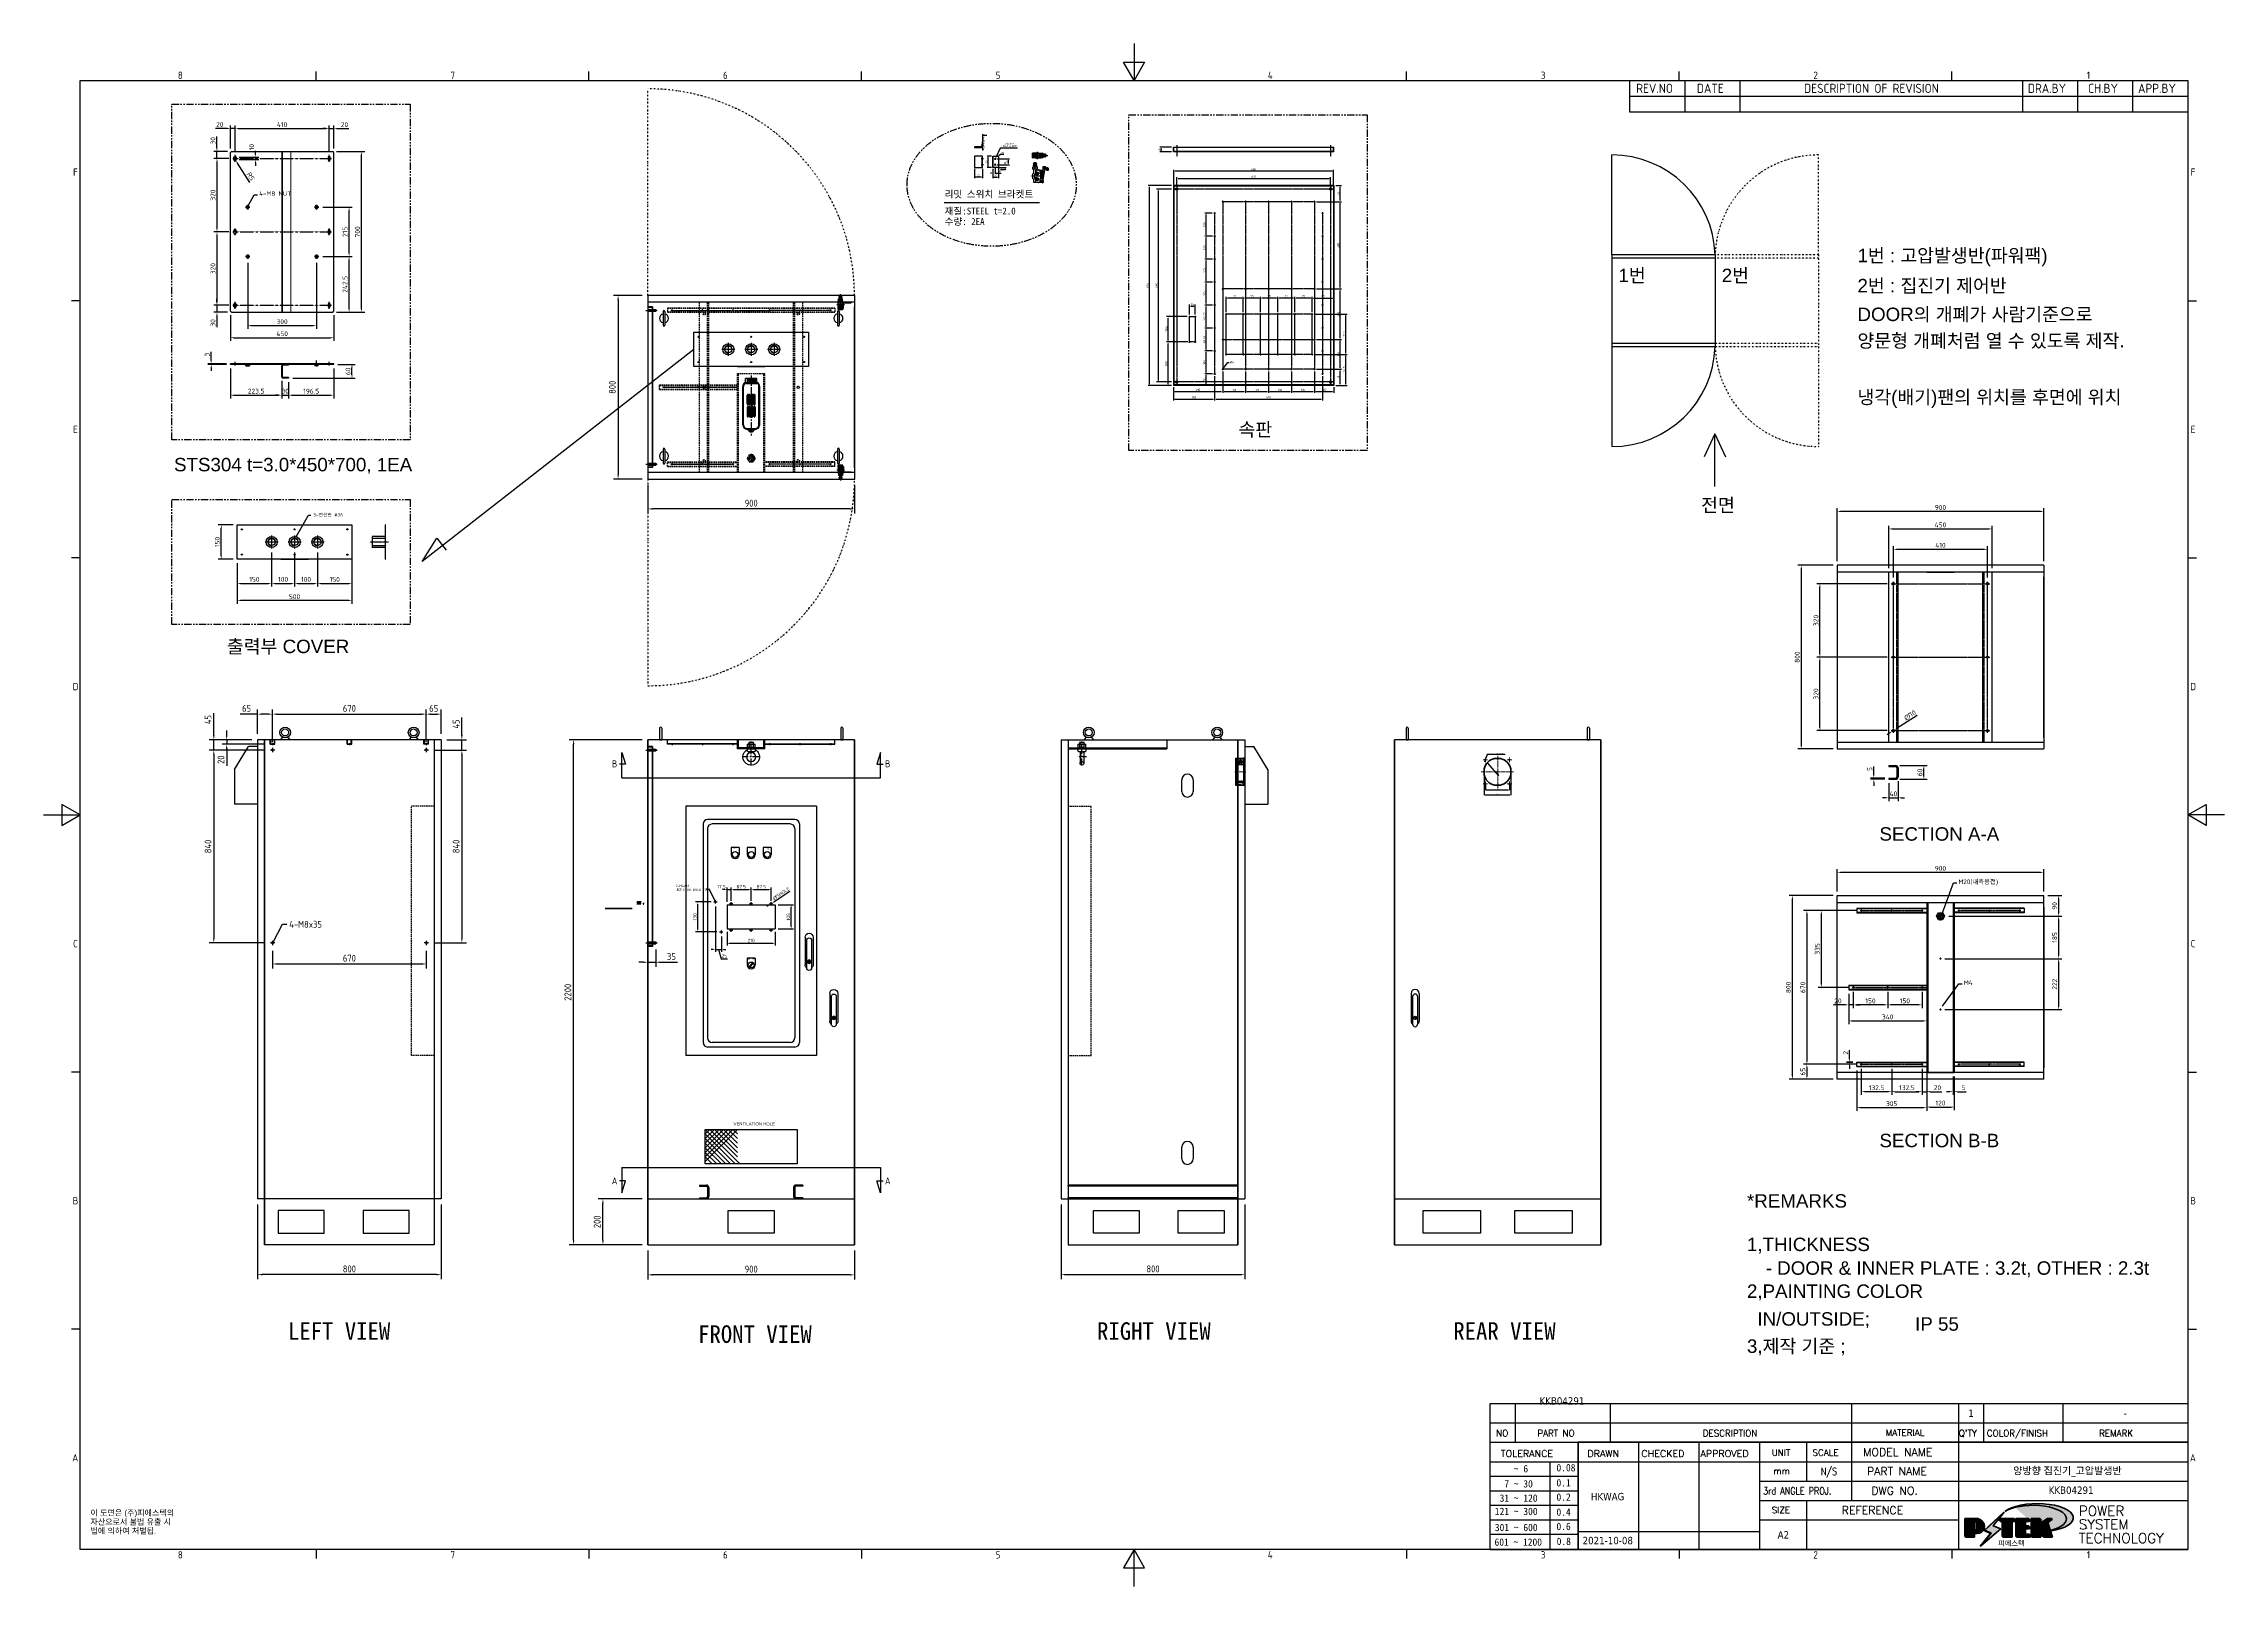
# Model space of a CAD drawing. Header units: inches. Extents: x 12 to 11036, y 8 to 6728.
# Drawn here: x 12 to 9516, y 8 to 6728 of the extents above; entities that cross this region are included whole.
import ezdxf
from ezdxf.enums import TextEntityAlignment as Align

# ---------------------------------------------------------------- set-up
doc = ezdxf.new("R2010")
doc.units = ezdxf.units.IN
doc.header["$MEASUREMENT"] = 0
doc.set_wipeout_variables(frame=1)
for name, pattern in [('\\M+5B5E3\\M+5BBAD\\M+5CFDF', [18, 12, -2, 2, -2]), ('\\M+5EFC3\\M+5BBAD\\M+5CFDF', [18, 12, -2, 2, -2]), ('CENTER', [50.8, 31.75, -6.35, 6.35, -6.35]), ('CENTER1', [10, 7, -1, 1, -1]), ('CENTER2', [28.575, 19.05, -3.175, 3.175, -3.175]), ('CHAIN', [0.3543, 0.2362, -0.0295, 0.0591, -0.0295]), ('DASHED', [0.2067, 0.1654, -0.0413]), ('DASHED2', [9.525, 6.35, -3.175]), ('DIVIDE', [31.75, 12.7, -6.35, 0, -6.35, 0, -6.35]), ('HIDDEN', [9.525, 6.35, -3.175]), ('HIDDEN2', [4.7625, 3.175, -1.5875]), ('PHANTOM', [63.5, 31.75, -6.35, 6.35, -6.35, 6.35, -6.35]), ('PHANTOMX2', [127, 63.5, -12.7, 12.7, -12.7, 12.7, -12.7])]:
    doc.linetypes.add(name, pattern=pattern)
for name, color, linetype, lineweight in [('02___PRT_ALL_AXES', 7, 'Continuous', 18), ('\\M+5B4D6\\M+5CAB5\\M+5CFDF\\M+5B2E3', 7, 'Continuous', 35), ('\\M+5D6D0\\M+5D0C4\\M+5CFDF\\M+5B2E3', 1, '\\M+5B5E3\\M+5BBAD\\M+5CFDF', 18), ('\\M+5F0D8\\M+5CAB5\\M+5CFDF\\M+5B2E3', 7, 'Continuous', 35), ('\\M+5F1E9\\M+5E3FD\\M+5CFDF\\M+5B2E3', 1, '\\M+5EFC3\\M+5BBAD\\M+5CFDF', 18), ('\\M+5F4A9\\M+5F5BB\\M+5CFDF\\M+5B2E3', 3, 'Continuous', 18), ('Display', 7, 'Continuous', 15), ('가려진 것(ISO)', 2, 'DASHED', 18), ('가시적인 것(ISO)', 3, 'Continuous', 40), ('가시적인 좁은 것(ISO)', 3, 'Continuous', 35), ('경계(ISO)', 7, 'Continuous', 25), ('기호(ISO)', 5, 'Continuous', 25), ('제목(ISO)', 5, 'Continuous', 50), ('중심 표식(ISO)', 1, 'Continuous', 25), ('해치(ISO)', 7, 'Continuous', 18)]:
    doc.layers.add(name, color=color, linetype=linetype, lineweight=lineweight)
for name, color, linetype in [('ASHADE', 7, 'Continuous'), ('CEN', 1, 'CENTER'), ('CENTER', 1, 'CENTER'), ('CL', 1, 'CENTER'), ('D', 3, 'Continuous'), ('grn~', 8, 'DASHED2'), ('HL', 2, 'HIDDEN'), ('O', 7, 'Continuous'), ('OU', 7, 'Continuous'), ('p', 141, 'PHANTOM'), ('THIN', 3, 'Continuous'), ('피치선', 1, 'Continuous')]:
    doc.layers.add(name, color=color, linetype=linetype)
doc.styles.add('HAN', font='')
doc.styles.add('HAN_291', font='')
doc.styles.add('HAN_370', font='', dxfattribs={"width": 2})
doc.styles.add('HGTXT', font='', dxfattribs={"bigfont": 'whgtxt.shx'})
doc.styles.add('ISO Proportiona M2B', font='isocp.shx')
doc.styles.add('RC_284', font='ROMANC.shx')
doc.styles.add('RC_287', font='ROMANC.shx')
doc.styles.add('RC_292', font='ROMANC.shx')
doc.styles.add('ROMANT_294', font='romant.shx')
doc.styles.get("Standard").update_dxf_attribs({"font": 'arial.ttf'})
doc.styles.add('문자 텍스트_PSTEK_POSCO', font='isocp.shx')
doc.styles.add('치수 텍스트_PSTEK_POSCO', font='isocp.shx')
doc.styles.add('텍스트 스타일198', font='tahoma.ttf')
doc.styles.add('텍스트 스타일333', font='ROMANC.shx', dxfattribs={"width": 0.8})
doc.styles.get('HAN').set_extended_font_data('GulimChe')
doc.styles.get('HAN_291').set_extended_font_data('GulimChe')
doc.styles.get('HAN_370').set_extended_font_data('GulimChe')
doc.styles.get('HGTXT').set_extended_font_data('GulimChe')
doc.dimstyles.new('5', dxfattribs={"dimtxt": 4, "dimasz": 4, "dimexe": 1.25, "dimexo": 0.625, "dimgap": 1.2, "dimtad": 1, "dimdsep": 46, "dimtxsty": 'Standard', "dimcen": 2.5, "dimdle": 8, "dimazin": 2, "dimtfac": 1, "dimtmove": 0, "dimatfit": 3, "dimfxl": 0, "dimtolj": 1, "dimarcsym": 0})
doc.dimstyles.new('PS-2', dxfattribs={"dimscale": 2, "dimtxt": 3.2, "dimasz": 2.5, "dimexe": 2, "dimexo": 2.5, "dimgap": 2, "dimtad": 1, "dimtoh": 1, "dimrnd": 0.05, "dimzin": 12, "dimdsep": 46, "dimtxsty": 'Standard', "dimcen": 0, "dimclrt": 2, "dimazin": 3, "dimtfac": 1, "dimtofl": 0, "dimtmove": 0, "dimatfit": 3, "dimfxl": 0, "dimtolj": 1, "dimtzin": 0, "dimarcsym": 0})
doc.dimstyles.new('치수_PSTEK_POSCO', dxfattribs={"dimscale": 10, "dimtxt": 3, "dimasz": 2, "dimexe": 2, "dimexo": 2.5, "dimgap": 1, "dimtad": 1, "dimrnd": 1e-08, "dimdsep": 46, "dimtxsty": '치수 텍스트_PSTEK_POSCO', "dimcen": 0.09, "dimdle": 10, "dimclrd": 7, "dimclre": 7, "dimclrt": 2, "dimadec": 1, "dimazin": 2, "dimtfac": 1, "dimtmove": 0, "dimatfit": 3, "dimfxl": 0, "dimtolj": 1, "dimlwd": -1, "dimlwe": -1, "dimarcsym": 0})
doc.dimstyles.new('치수_PSTEK_POSCO$7', dxfattribs={"dimscale": 10, "dimtxt": 3, "dimasz": 2, "dimexe": 2, "dimexo": 2.5, "dimgap": 1, "dimtad": 1, "dimrnd": 1e-08, "dimdsep": 46, "dimtxsty": '치수 텍스트_PSTEK_POSCO', "dimcen": 0.09, "dimdle": 10, "dimclrd": 7, "dimclre": 7, "dimclrt": 2, "dimadec": 1, "dimazin": 2, "dimtfac": 1, "dimtmove": 0, "dimatfit": 3, "dimfxl": 0, "dimtolj": 1, "dimlwd": -1, "dimlwe": -1, "dimarcsym": 0})

msp = doc.modelspace()

# ---------------------------------------------------------------- texts
at = {"color": 2, "style": 'HAN'}
msp.add_text('리밋스위치 고정면', height=5, rotation=90, dxfattribs=at).set_placement((4108.335, 6263.101, 3228.908), align=Align.TOP_LEFT)
for s, p in [('리밋 스위치 브라켓트', (3938.931, 6086.965, 0)), ('재질:STEEL t=2.0', (3938.931, 6013.46, 0)), ('수량: 2EA', (3938.931, 5967.971, 0))]:
    msp.add_text(s, height=30, dxfattribs=at).set_placement(p, align=Align.TOP_LEFT)
at = {"color": 1, "linetype": 'Continuous'}
for s, p in [('1번 : 고압발생반(파워팩)', (7917.408, 5775.442)), ('1번', (6875.709, 5688.828)), ('2번 : 집진기 제어반', (7917.408, 5644.369)), ('DOOR의 개폐가 사람기준으로 ', (7917.408, 5519.346)), ('양문형 개폐처럼 열 수 있도록 제작.', (7917.408, 5404.405)), ('냉각(배기)팬의 위치를 후면에 위치', (7917.408, 5158.64)), ('속판', (5220.035, 5017.352)), ('STS304 t=3.0*450*700, 1EA', (580.734, 4864.748)), (' 전면', (7213.43, 4688.545)), ('출력부 COVER', (811.151, 4072.812)), ('SECTION A-A', (8013.177, 3255.872)), ('SECTION B-B', (8013.177, 1920.589)), ('*REMARKS', (7435.817, 1657.555)), ('1,THICKNESS', (7435.817, 1468.127)), ('- DOOR & INNER PLATE : 3.2t, OTHER : 2.3t', (7517.717, 1365.055)), ('2,PAINTING COLOR', (7435.817, 1264.254)), ('  IN/OUTSIDE;', (7435.817, 1143.341)), ('IP 55', (8168.525, 1121.376)), ('3,제작 기준 ;', (7435.817, 1024.801))]:
    msp.add_text(s, height=58.5, dxfattribs=at).set_placement(p)
at = {"color": 6, "linetype": 'DIVIDE', "ltscale": 0.5}
msp.add_text('2번', height=58.5, dxfattribs=at).set_placement((7325.709, 5688.828))
at = {"linetype": 'Continuous', "style": 'HGTXT'}
for s, p in [('운 전', (3026.115, 3218.424)), ('정 지', (3096.115, 3218.424)), ('경 보', (3166.115, 3218.424)), ('현장', (3085.245, 2737.357)), ('원격', (3106.921, 2737.357))]:
    msp.add_text(s, height=3.75, dxfattribs=at).set_placement(p, align=Align.CENTER)
at = {"color": 2}
msp.add_text('VENTILATION HOLE', height=13.5, dxfattribs=at).set_placement((3019.453, 2015.571))
at = {"color": 7, "style": 'HGTXT'}
for s, p in [('LEFT VIEW', (1077.259, 1119.978)), ('RIGHT VIEW', (4603.386, 1119.978)), ('REAR VIEW', (6155.99, 1119.978))]:
    msp.add_text(s, height=76.6639, dxfattribs=at).set_placement(p, align=Align.MIDDLE_LEFT)
msp.add_text('FRONT VIEW', height=76.6639, dxfattribs=at).set_placement((3112.464, 1106.594), align=Align.MIDDLE)
at = {"color": 2, "style": '치수 텍스트_PSTEK_POSCO'}
for s, insert, char_height, attachment_point in [('4-M8 NUT', (951.557, 6084.81), 20, 1), ('{\\fISOCP|b0|i0|c0|p2;3-\\fGulim|b0|i0|c129|p50;전선관\\fISOCP|b0|i0|c0|p2; #36}', (1187.232, 4682.874), 15, 1), ('\\A1;B', (2500.819, 3590.713), 30, 5), ('\\A1;B', (3691.13, 3590.713), 30, 5), ('2-M4x20\\P{\\fGulim|b0|i0|c129|p50;배면 }STUD BOLD {\\fGulim|b0|i0|c129|p50;압입} ', (2768.303, 3063.987), 10, 1), ('M20({\\fGulim|b0|i0|c129|p50;내측용접)}', (8357.401, 3086.923), 20, 1), ('4-M8x35', (1082.971, 2906.623), 30, 1), ('M4', (8380.613, 2646.911), 20, 1), ('\\A1;A', (2500.819, 1774.111), 30, 5), ('\\A1;A', (3691.13, 1774.111), 30, 5)]:
    msp.add_mtext(s, dxfattribs=dict(at, insert=insert, char_height=char_height, attachment_point=attachment_point))
at = {"color": 2, "ltscale": 0.1, "insert": (5181.292, 5344.589), "char_height": 10, "attachment_point": 1, "style": '치수 텍스트_PSTEK_POSCO'}
msp.add_mtext('\\A1;M4', dxfattribs=at)
at = {"layer": '기호(ISO)', "color": 2, "insert": (216.535, 287.334), "char_height": 40, "width": 628.89766, "attachment_point": 4, "line_spacing_factor": 0.944221, "style": '문자 텍스트_PSTEK_POSCO'}
msp.add_mtext('{\\fArial|b0|i0;\\H25.0000;이 도면은 (주)피에스텍의\\P자산으로서 불법 유출 시 \\P법에 의하여 처벌됨.}', dxfattribs=at)

# ---------------------------------------------------------------- blocks, each defined once
blk = doc.blocks.new('경계 Default Border')
at = {"layer": '경계(ISO)'}
for p, q in [((74.25, 410), (74.25, 412.4)), ((148.5, 410), (148.5, 412.4)), ((222.75, 410), (222.75, 412.4)), ((371.25, 410), (371.25, 412.4)), ((445.5, 410), (445.5, 412.4)), ((519.75, 410), (519.75, 412.4)), ((10, 350), (7.6, 350)), ((584, 350), (586.4, 350)), ((10, 280), (7.6, 280)), ((584, 280), (586.4, 280)), ((10, 140), (7.6, 140)), ((584, 140), (586.4, 140)), ((10, 70), (7.6, 70)), ((584, 70), (586.4, 70)), ((74.25, 10), (74.25, 7.6)), ((148.5, 10), (148.5, 7.6)), ((222.75, 10), (222.75, 7.6)), ((371.25, 10), (371.25, 7.6)), ((445.5, 10), (445.5, 7.6)), ((519.75, 10), (519.75, 7.6))]:
    blk.add_line(p, q, dxfattribs=at)
at = {"layer": '경계(ISO)', "flags": 128}
for points in [[(297, 420), (297, 410), (294.11, 415), (299.89, 415), (297, 410)], [(10, 10), (10, 410), (584, 410), (584, 10), (10, 10)], [(0, 210), (10, 210), (5, 212.89), (5, 207.11), (10, 210)], [(594, 210), (584, 210), (589, 212.89), (589, 207.11), (584, 210)], [(297, 0), (297, 10), (294.11, 5), (299.89, 5), (297, 10)]]:
    blk.add_lwpolyline(points, dxfattribs=at)
at = {"layer": '경계(ISO)', "color": 2, "char_height": 2, "attachment_point": 7, "style": '문자 텍스트_PSTEK_POSCO'}
for s, insert in [('8', (36.55, 410.38)), ('7', (110.8, 410.4)), ('6', (185.05, 410.38)), ('5', (259.3, 410.38)), ('4', (333.44, 410.4)), ('3', (407.82, 410.38)), ('2', (482.04, 410.38)), ('1', (556.53, 410.4)), ('F', (8.03, 384)), ('F', (584.83, 384)), ('E', (8.03, 313.98)), ('E', (584.83, 313.98)), ('D', (7.92, 243.98)), ('D', (584.72, 243.98)), ('C', (8.03, 173.98)), ('C', (584.83, 173.98)), ('B', (7.92, 103.98)), ('B', (584.72, 103.98)), ('A', (7.81, 34)), ('A', (584.61, 34)), ('8', (36.55, 7.58)), ('7', (110.8, 7.6)), ('6', (185.05, 7.58)), ('5', (259.3, 7.58)), ('4', (333.44, 7.6)), ('3', (407.82, 7.58)), ('2', (482.04, 7.58)), ('1', (556.53, 7.6))]:
    blk.add_mtext(s, dxfattribs=dict(at, insert=insert))
blk = doc.blocks.new('제목 블록 PSTEK')
h = blk.add_hatch(color=1)
edge = h.paths.add_edge_path(flags=0)
edge.add_line((314.22, 19.61), (314.22, 17))
edge.add_line((314.22, 17), (314.35, 17))
edge.add_arc((314.35, 17.65), 0.651, 270, 360)
edge.add_line((315, 17.65), (315, 18.96))
edge.add_arc((314.35, 18.96), 0.651, 0, 90)
edge.add_line((314.35, 19.61), (314.22, 19.61))
edge = h.paths.add_edge_path()
edge.add_arc((314.98, 18.29), 1.97, 270, 450)
edge.add_line((314.98, 20.26), (311.77, 20.26))
edge.add_line((311.77, 20.26), (311.77, 15.34))
edge.add_line((311.77, 15.34), (314.22, 15.34))
edge.add_line((314.22, 15.34), (314.22, 16.32))
edge.add_line((314.22, 16.32), (314.98, 16.32))
h = blk.add_hatch(color=252)
edge = h.paths.add_edge_path()
edge.add_arc((314.98, 18.29), 1.97, 270, 406.82787)
edge.add_arc((315.16, 18.14), 1.97, -90, 53.56098, ccw=False)
edge.add_line((315.16, 16.17), (314.4, 16.17))
edge.add_line((314.4, 16.17), (314.4, 15.19))
edge.add_line((314.4, 15.19), (311.94, 15.19))
edge.add_line((311.94, 15.19), (311.94, 15.34))
edge.add_line((311.94, 15.34), (314.22, 15.34))
edge.add_line((314.22, 15.34), (314.22, 16.32))
edge.add_line((314.22, 16.32), (314.98, 16.32))
h = blk.add_hatch(color=252)
edge = h.paths.add_edge_path()
edge.add_line((314.4, 19.46), (314.53, 19.46))
edge.add_arc((314.53, 18.81), 0.651, 60.41893, 90, ccw=False)
edge.add_arc((314.35, 18.96), 0.651, 39.96992, 90)
edge.add_line((314.35, 19.61), (314.22, 19.61))
edge.add_line((314.22, 19.61), (314.22, 17))
edge.add_line((314.22, 17), (314.35, 17))
edge.add_arc((314.35, 17.65), 0.651, 270, 274.69308)
edge.add_line((314.4, 17), (314.4, 19.46))
for color, points in [(252, [(317.22, 17.06), (322.03, 21.63), (322.28, 21.94), (317.05, 16.98), (318.75, 16.19), (316, 12.72), (316.34, 13), (318.92, 16.27)]), (5, [(321.62, 17.42), (319.53, 18.25), (322.45, 22.02), (317.22, 17.06), (318.92, 16.27), (316.17, 12.8)]), (1, [(324.48, 19.61), (325.24, 19.61), (325.24, 20.26), (321.23, 20.26), (321.23, 19.61), (321.98, 19.61), (321.98, 15.34), (324.48, 15.34)]), (252, [(321.98, 19.61), (321.4, 19.61), (321.4, 19.46), (321.98, 19.46)]), (252, [(324.66, 19.46), (325.42, 19.46), (325.42, 20.11), (325.24, 20.11), (325.24, 19.61), (324.48, 19.61), (324.48, 15.34), (322.16, 15.34), (322.16, 15.19), (324.66, 15.19)]), (1, [(329.23, 20.26), (325.66, 20.26), (325.66, 15.34), (329.36, 15.34), (329.36, 15.99), (328.11, 15.99), (328.11, 17.56), (329.23, 17.56), (329.23, 18.26), (328.11, 18.26), (328.11, 19.61), (329.23, 19.61)]), (252, [(328.29, 19.46), (329.41, 19.46), (329.41, 20.11), (329.23, 20.11), (329.23, 19.61), (328.11, 19.61), (328.11, 18.26), (328.29, 18.26)]), (252, [(328.29, 17.42), (329.41, 17.42), (329.41, 18.11), (329.23, 18.11), (329.23, 17.56), (328.11, 17.56), (328.11, 15.99), (328.29, 15.99)]), (1, [(332.33, 20.26), (329.86, 20.26), (329.86, 15.34), (332.33, 15.34), (332.33, 17.43), (333.07, 15.34), (335.49, 15.34), (334.25, 19.31), (335.44, 20.26), (334.31, 20.26), (332.33, 19)]), (252, [(332.51, 20.11), (332.33, 20.11), (332.33, 19), (332.51, 19.11)]), (252, [(335.62, 20.11), (335.25, 20.11), (334.25, 19.31), (335.49, 15.34), (333.2, 15.34), (333.25, 15.19), (335.66, 15.19), (334.43, 19.16)]), (252, [(329.54, 15.85), (329.36, 15.85), (329.36, 15.34), (325.83, 15.34), (325.83, 15.19), (329.54, 15.19)]), (252, [(332.51, 16.93), (332.33, 17.43), (332.33, 15.34), (330.04, 15.34), (330.04, 15.19), (332.51, 15.19)])]:
    blk.add_hatch(color=color).paths.add_polyline_path(points)
at = {"layer": '해치(ISO)'}
h = blk.add_hatch(color=140, dxfattribs=at)
edge = h.paths.add_edge_path()
edge.add_ellipse((330.37, 20.16), major_axis=(9.1, 0), ratio=0.40699, start_angle=301.30985, end_angle=507.74369)
edge.add_ellipse((331.53, 20.46), major_axis=(-9.82, 0), ratio=0.39426, start_angle=111.51207, end_angle=334.47025, ccw=False)
edge.add_line((335.14, 16.86), (335.1, 16.99))
at = {"color": 180}
for p, q in [((182.48, 11.79), (182.48, 51.57)), ((182.48, 51.57), (372.48, 51.57)), ((189.27, 51.57), (189.27, 41.01)), ((215.22, 41.01), (215.22, 51.57)), ((280.88, 51.57), (280.88, 41.01)), ((310.09, 51.57), (310.09, 41.01)), ((316.9, 51.57), (316.9, 41.01)), ((338.46, 51.57), (338.46, 41.01)), ((372.48, 51.57), (372.48, 11.79)), ((182.48, 46.29), (372.48, 46.29)), ((182.48, 41.01), (206.45, 41.01)), ((182.48, 35.73), (206.45, 35.73)), ((198.86, 12.03), (198.86, 35.73)), ((206.45, 35.73), (372.48, 35.73)), ((222.94, 11.79), (222.94, 41.01)), ((239.43, 11.79), (239.43, 41.01)), ((255.92, 11.79), (255.92, 41.01)), ((268.69, 41.01), (268.69, 30.45)), ((280.88, 41.01), (280.88, 25.17)), ((310.09, 41.01), (310.09, 11.79)), ((182.48, 31.78), (206.45, 31.78)), ((255.92, 30.45), (372.48, 30.45)), ((182.48, 27.83), (206.45, 27.83)), ((182.48, 23.88), (206.45, 23.88)), ((255.92, 25.17), (372.48, 25.17)), ((268.69, 25.17), (268.69, 11.79)), ((182.48, 19.93), (206.45, 19.93)), ((255.92, 19.89), (310.09, 19.89)), ((182.48, 15.98), (206.45, 15.98)), ((206.45, 16.74), (255.92, 16.74)), ((182.48, 11.79), (372.48, 11.79))]:
    blk.add_line(p, q, dxfattribs=at)
at = {"color": 7, "lineweight": 50}
for p, q in [((206.45, 11.79), (206.45, 41.01)), ((206.45, 41.01), (372.48, 41.01))]:
    blk.add_line(p, q, dxfattribs=at)
at = {"color": 7}
for p, q in [((314.98, 20.26), (311.77, 20.26)), ((311.77, 20.26), (311.77, 15.34)), ((314.98, 20.26), (311.77, 20.26)), ((311.77, 20.26), (311.77, 15.34)), ((314.22, 17), (314.22, 19.61)), ((314.22, 19.61), (314.35, 19.61)), ((314.35, 19.61), (314.22, 19.61)), ((314.22, 19.61), (314.22, 17)), ((314.22, 17), (314.22, 19.61)), ((314.22, 19.61), (314.35, 19.61)), ((314.4, 19.46), (314.53, 19.46)), ((314.4, 17), (314.4, 19.46)), ((315, 18.96), (315, 17.65)), ((315, 18.96), (315, 17.65)), ((322.28, 21.94), (317.05, 16.98)), ((322.45, 22.02), (317.22, 17.06)), ((317.22, 17.06), (322.03, 21.63)), ((319.53, 18.25), (322.45, 22.02)), ((321.62, 17.42), (319.53, 18.25)), ((325.24, 20.26), (321.23, 20.26)), ((321.23, 20.26), (321.23, 19.61)), ((325.24, 20.26), (321.23, 20.26)), ((321.23, 20.26), (321.23, 19.61)), ((321.23, 19.61), (321.98, 19.61)), ((321.23, 19.61), (321.98, 19.61)), ((321.4, 19.61), (321.4, 19.46)), ((321.98, 19.61), (321.4, 19.61)), ((321.4, 19.46), (321.98, 19.46)), ((321.98, 19.61), (321.98, 15.34)), ((321.98, 19.46), (321.98, 19.61)), ((321.98, 19.61), (321.98, 15.34)), ((322.03, 21.63), (322.28, 21.94)), ((324.48, 19.61), (325.24, 19.61)), ((324.48, 15.34), (324.48, 19.61)), ((325.24, 19.61), (324.48, 19.61)), ((324.48, 19.61), (324.48, 15.34)), ((324.48, 19.61), (325.24, 19.61)), ((324.48, 15.34), (324.48, 19.61)), ((324.66, 19.46), (325.42, 19.46)), ((324.66, 15.19), (324.66, 19.46)), ((325.24, 19.61), (325.24, 20.26)), ((325.24, 19.61), (325.24, 20.26)), ((325.42, 20.11), (325.24, 20.11)), ((325.24, 20.11), (325.24, 19.61)), ((325.42, 19.46), (325.42, 20.11)), ((329.23, 20.26), (325.66, 20.26)), ((325.66, 20.26), (325.66, 15.34)), ((325.66, 20.26), (325.66, 15.34)), ((329.23, 20.26), (325.66, 20.26)), ((328.11, 18.26), (328.11, 19.61)), ((328.11, 19.61), (329.23, 19.61)), ((329.23, 19.61), (328.11, 19.61)), ((328.11, 19.61), (328.11, 18.26)), ((328.11, 18.26), (328.11, 19.61)), ((328.11, 19.61), (329.23, 19.61)), ((329.23, 18.26), (328.11, 18.26)), ((328.11, 18.26), (328.29, 18.26)), ((329.23, 18.26), (328.11, 18.26)), ((328.29, 18.26), (328.29, 19.46)), ((328.29, 19.46), (329.41, 19.46)), ((329.23, 19.61), (329.23, 20.26)), ((329.23, 19.61), (329.23, 20.26)), ((329.41, 20.11), (329.23, 20.11)), ((329.23, 20.11), (329.23, 19.61)), ((329.23, 17.56), (329.23, 18.26)), ((329.23, 17.56), (329.23, 18.26)), ((329.41, 18.11), (329.23, 18.11)), ((329.23, 18.11), (329.23, 17.56)), ((329.41, 19.46), (329.41, 20.11)), ((329.41, 17.42), (329.41, 18.11)), ((332.33, 20.26), (329.86, 20.26)), ((329.86, 20.26), (329.86, 15.34)), ((329.86, 20.26), (329.86, 15.34)), ((332.33, 20.26), (329.86, 20.26)), ((334.31, 20.26), (332.33, 19)), ((332.33, 19), (332.33, 20.26)), ((334.31, 20.26), (332.33, 19)), ((332.33, 19), (332.33, 20.26)), ((332.51, 20.11), (332.33, 20.11)), ((332.33, 20.11), (332.33, 19)), ((332.33, 19), (332.51, 19.11)), ((332.51, 19.11), (332.51, 20.11)), ((334.25, 19.31), (335.44, 20.26)), ((334.25, 19.31), (335.44, 20.26)), ((335.25, 20.11), (334.25, 19.31)), ((335.49, 15.34), (334.25, 19.31)), ((334.25, 19.31), (335.49, 15.34)), ((335.49, 15.34), (334.25, 19.31)), ((335.44, 20.26), (334.31, 20.26)), ((335.44, 20.26), (334.31, 20.26)), ((334.43, 19.16), (335.62, 20.11)), ((335.66, 15.19), (334.43, 19.16)), ((335.62, 20.11), (335.25, 20.11)), ((311.77, 15.34), (314.22, 15.34)), ((311.77, 15.34), (314.22, 15.34)), ((314.22, 15.34), (311.94, 15.34)), ((311.94, 15.34), (311.94, 15.19)), ((311.94, 15.19), (314.4, 15.19)), ((314.35, 17), (314.22, 17)), ((314.22, 17), (314.35, 17)), ((314.35, 17), (314.22, 17)), ((314.22, 16.32), (314.98, 16.32)), ((314.22, 15.34), (314.22, 16.32)), ((314.98, 16.32), (314.22, 16.32)), ((314.22, 16.32), (314.22, 15.34)), ((314.22, 16.32), (314.98, 16.32)), ((314.22, 15.34), (314.22, 16.32)), ((314.4, 16.17), (315.16, 16.17)), ((314.4, 15.19), (314.4, 16.17)), ((318.75, 16.19), (316, 12.72)), ((316, 12.72), (316.34, 13)), ((316.17, 12.8), (321.62, 17.42)), ((318.92, 16.27), (316.17, 12.8)), ((316.34, 13), (318.92, 16.27)), ((317.05, 16.98), (318.75, 16.19)), ((318.92, 16.27), (317.22, 17.06)), ((317.22, 17.06), (318.92, 16.27)), ((321.98, 15.34), (324.48, 15.34)), ((321.98, 15.34), (324.48, 15.34)), ((324.48, 15.34), (322.16, 15.34)), ((322.16, 15.34), (322.16, 15.19)), ((322.16, 15.19), (324.66, 15.19)), ((325.66, 15.34), (329.36, 15.34)), ((325.66, 15.34), (329.36, 15.34)), ((329.36, 15.34), (325.83, 15.34)), ((325.83, 15.34), (325.83, 15.19)), ((325.83, 15.19), (329.54, 15.19)), ((328.11, 17.56), (329.23, 17.56)), ((328.11, 15.99), (328.11, 17.56)), ((329.23, 17.56), (328.11, 17.56)), ((328.11, 17.56), (328.11, 15.99)), ((328.11, 17.56), (329.23, 17.56)), ((328.11, 15.99), (328.11, 17.56)), ((329.36, 15.99), (328.11, 15.99)), ((328.11, 15.99), (328.29, 15.99)), ((329.36, 15.99), (328.11, 15.99)), ((328.29, 15.99), (328.29, 17.42)), ((328.29, 17.42), (329.41, 17.42)), ((329.36, 15.34), (329.36, 15.99)), ((329.36, 15.34), (329.36, 15.99)), ((329.54, 15.85), (329.36, 15.85)), ((329.36, 15.85), (329.36, 15.34)), ((329.54, 15.19), (329.54, 15.85)), ((329.86, 15.34), (332.33, 15.34)), ((329.86, 15.34), (332.33, 15.34)), ((332.33, 15.34), (330.04, 15.34)), ((330.04, 15.34), (330.04, 15.19)), ((330.04, 15.19), (332.51, 15.19)), ((332.33, 17.43), (333.07, 15.34)), ((332.33, 15.34), (332.33, 17.43)), ((332.51, 16.93), (332.33, 17.43)), ((332.33, 17.43), (332.33, 15.34)), ((332.33, 17.43), (333.07, 15.34)), ((332.33, 15.34), (332.33, 17.43)), ((332.51, 15.19), (332.51, 16.93)), ((333.07, 15.34), (335.49, 15.34)), ((333.07, 15.34), (335.49, 15.34)), ((335.49, 15.34), (333.2, 15.34)), ((333.2, 15.34), (333.25, 15.19)), ((333.25, 15.19), (335.66, 15.19)), ((345.04, 17.5), (344.99, 17.69))]:
    blk.add_line(p, q, dxfattribs=at)
at = {"color": 1}
for p, q in [((314.98, 20.26), (311.77, 20.26)), ((311.77, 20.26), (311.77, 15.34)), ((314.22, 17), (314.22, 19.61)), ((314.22, 19.61), (314.35, 19.61)), ((315, 18.96), (315, 17.65)), ((325.24, 20.26), (321.23, 20.26)), ((321.23, 20.26), (321.23, 19.61)), ((321.23, 19.61), (321.98, 19.61)), ((321.98, 19.61), (321.98, 15.34)), ((324.48, 19.61), (325.24, 19.61)), ((324.48, 15.34), (324.48, 19.61)), ((325.24, 19.61), (325.24, 20.26)), ((329.23, 20.26), (325.66, 20.26)), ((325.66, 20.26), (325.66, 15.34)), ((328.11, 18.26), (328.11, 19.61)), ((328.11, 19.61), (329.23, 19.61)), ((329.23, 18.26), (328.11, 18.26)), ((329.23, 19.61), (329.23, 20.26)), ((329.23, 17.56), (329.23, 18.26)), ((332.33, 20.26), (329.86, 20.26)), ((329.86, 20.26), (329.86, 15.34)), ((334.31, 20.26), (332.33, 19)), ((332.33, 19), (332.33, 20.26)), ((334.25, 19.31), (335.44, 20.26)), ((335.49, 15.34), (334.25, 19.31)), ((335.44, 20.26), (334.31, 20.26)), ((311.77, 15.34), (314.22, 15.34)), ((314.35, 17), (314.22, 17)), ((314.22, 16.32), (314.98, 16.32)), ((314.22, 15.34), (314.22, 16.32)), ((321.98, 15.34), (324.48, 15.34)), ((325.66, 15.34), (329.36, 15.34)), ((328.11, 17.56), (329.23, 17.56)), ((328.11, 15.99), (328.11, 17.56)), ((329.36, 15.99), (328.11, 15.99)), ((329.36, 15.34), (329.36, 15.99)), ((329.86, 15.34), (332.33, 15.34)), ((332.33, 17.43), (333.07, 15.34)), ((332.33, 15.34), (332.33, 17.43)), ((333.07, 15.34), (335.49, 15.34))]:
    blk.add_line(p, q, dxfattribs=at)
at = {"color": 5}
for p, q in [((322.45, 22.02), (317.22, 17.06)), ((319.53, 18.25), (322.45, 22.02)), ((321.62, 17.42), (319.53, 18.25)), ((316.17, 12.8), (321.62, 17.42)), ((318.92, 16.27), (316.17, 12.8)), ((317.22, 17.06), (318.92, 16.27))]:
    blk.add_line(p, q, dxfattribs=at)
at = {"color": 7}
for centre, radius, start, end in [((314.35, 18.96), 0.651, 0, 90), ((314.35, 18.96), 0.651, 39.96992, 90), ((314.35, 18.96), 0.651, 0, 90), ((314.53, 18.81), 0.651, 60.41893, 90), ((314.98, 18.29), 1.97, 270, 90), ((314.98, 18.29), 1.97, 270, 90), ((314.98, 18.29), 1.97, 270, 46.82787), ((315.16, 18.14), 1.97, 270, 53.56098), ((314.35, 17.65), 0.651, 270, 0), ((314.35, 17.65), 0.651, 270, 0), ((314.35, 17.65), 0.651, 270, 274.69308)]:
    blk.add_arc(centre, radius, start, end, dxfattribs=at)
at = {"color": 1}
for centre, radius, start, end in [((314.35, 18.96), 0.651, 0, 90), ((314.98, 18.29), 1.97, 270, 90), ((314.35, 17.65), 0.651, 270, 0)]:
    blk.add_arc(centre, radius, start, end, dxfattribs=at)
at = {"layer": '제목(ISO)', "lineweight": 18}
blk.add_line((182.48, 35.73), (182.48, 11.79), dxfattribs=at)
at = {"layer": '제목(ISO)'}
for p, q in [((314.98, 20.26), (311.77, 20.26)), ((311.77, 20.26), (311.77, 15.34)), ((314.22, 17), (314.22, 19.61)), ((314.22, 19.61), (314.35, 19.61)), ((314.35, 19.61), (314.22, 19.61)), ((314.22, 19.61), (314.22, 17)), ((314.4, 19.46), (314.53, 19.46)), ((314.4, 17), (314.4, 19.46)), ((315, 18.96), (315, 17.65)), ((322.28, 21.94), (317.05, 16.98)), ((322.45, 22.02), (317.22, 17.06)), ((317.22, 17.06), (322.03, 21.63)), ((319.53, 18.25), (322.45, 22.02)), ((321.62, 17.42), (319.53, 18.25)), ((325.24, 20.26), (321.23, 20.26)), ((321.23, 20.26), (321.23, 19.61)), ((321.23, 19.61), (321.98, 19.61)), ((321.98, 19.61), (321.4, 19.61)), ((321.4, 19.61), (321.4, 19.46)), ((321.4, 19.46), (321.98, 19.46)), ((321.98, 19.61), (321.98, 15.34)), ((321.98, 19.46), (321.98, 19.61)), ((322.03, 21.63), (322.28, 21.94)), ((324.48, 19.61), (325.24, 19.61)), ((324.48, 15.34), (324.48, 19.61)), ((325.24, 19.61), (324.48, 19.61)), ((324.48, 19.61), (324.48, 15.34)), ((324.66, 19.46), (325.42, 19.46)), ((324.66, 15.19), (324.66, 19.46)), ((325.24, 19.61), (325.24, 20.26)), ((325.42, 20.11), (325.24, 20.11)), ((325.24, 20.11), (325.24, 19.61)), ((325.42, 19.46), (325.42, 20.11)), ((329.23, 20.26), (325.66, 20.26)), ((325.66, 20.26), (325.66, 15.34)), ((328.11, 18.26), (328.11, 19.61)), ((328.11, 19.61), (329.23, 19.61)), ((329.23, 19.61), (328.11, 19.61)), ((328.11, 19.61), (328.11, 18.26)), ((329.23, 18.26), (328.11, 18.26)), ((328.11, 18.26), (328.29, 18.26)), ((328.29, 19.46), (329.41, 19.46)), ((328.29, 18.26), (328.29, 19.46)), ((329.23, 19.61), (329.23, 20.26)), ((329.41, 20.11), (329.23, 20.11)), ((329.23, 20.11), (329.23, 19.61)), ((329.23, 17.56), (329.23, 18.26)), ((329.41, 18.11), (329.23, 18.11)), ((329.23, 18.11), (329.23, 17.56)), ((329.41, 19.46), (329.41, 20.11)), ((329.41, 17.42), (329.41, 18.11)), ((332.33, 20.26), (329.86, 20.26)), ((329.86, 20.26), (329.86, 15.34)), ((334.31, 20.26), (332.33, 19)), ((332.33, 19), (332.33, 20.26)), ((332.51, 20.11), (332.33, 20.11)), ((332.33, 20.11), (332.33, 19)), ((332.33, 19), (332.51, 19.11)), ((332.51, 19.11), (332.51, 20.11)), ((334.25, 19.31), (335.44, 20.26)), ((335.25, 20.11), (334.25, 19.31)), ((335.49, 15.34), (334.25, 19.31)), ((334.25, 19.31), (335.49, 15.34)), ((335.44, 20.26), (334.31, 20.26)), ((334.43, 19.16), (335.62, 20.11)), ((335.66, 15.19), (334.43, 19.16)), ((335.62, 20.11), (335.25, 20.11)), ((311.77, 15.34), (314.22, 15.34)), ((314.22, 15.34), (311.94, 15.34)), ((311.94, 15.34), (311.94, 15.19)), ((311.94, 15.19), (314.4, 15.19)), ((314.35, 17), (314.22, 17)), ((314.22, 17), (314.35, 17)), ((314.22, 15.34), (314.22, 16.32)), ((314.22, 16.32), (314.98, 16.32)), ((314.98, 16.32), (314.22, 16.32)), ((314.22, 16.32), (314.22, 15.34)), ((314.4, 15.19), (314.4, 16.17)), ((314.4, 16.17), (315.16, 16.17)), ((318.75, 16.19), (316, 12.72)), ((316, 12.72), (316.34, 13)), ((316.17, 12.8), (321.62, 17.42)), ((318.92, 16.27), (316.17, 12.8)), ((316.34, 13), (318.92, 16.27)), ((317.05, 16.98), (318.75, 16.19)), ((317.22, 17.06), (318.92, 16.27)), ((318.92, 16.27), (317.22, 17.06)), ((321.98, 15.34), (324.48, 15.34)), ((324.48, 15.34), (322.16, 15.34)), ((322.16, 15.34), (322.16, 15.19)), ((322.16, 15.19), (324.66, 15.19)), ((325.66, 15.34), (329.36, 15.34)), ((329.36, 15.34), (325.83, 15.34)), ((325.83, 15.34), (325.83, 15.19)), ((325.83, 15.19), (329.54, 15.19)), ((328.11, 15.99), (328.11, 17.56)), ((328.11, 17.56), (329.23, 17.56)), ((329.23, 17.56), (328.11, 17.56)), ((328.11, 17.56), (328.11, 15.99)), ((329.36, 15.99), (328.11, 15.99)), ((328.11, 15.99), (328.29, 15.99)), ((328.29, 17.42), (329.41, 17.42)), ((328.29, 15.99), (328.29, 17.42)), ((329.36, 15.34), (329.36, 15.99)), ((329.54, 15.85), (329.36, 15.85)), ((329.36, 15.85), (329.36, 15.34)), ((329.54, 15.19), (329.54, 15.85)), ((329.86, 15.34), (332.33, 15.34)), ((332.33, 15.34), (330.04, 15.34)), ((330.04, 15.34), (330.04, 15.19)), ((330.04, 15.19), (332.51, 15.19)), ((332.33, 15.34), (332.33, 17.43)), ((332.33, 17.43), (333.07, 15.34)), ((332.51, 16.93), (332.33, 17.43)), ((332.33, 17.43), (332.33, 15.34)), ((332.51, 15.19), (332.51, 16.93)), ((333.07, 15.34), (335.49, 15.34)), ((335.49, 15.34), (333.2, 15.34)), ((333.2, 15.34), (333.25, 15.19)), ((333.25, 15.19), (335.66, 15.19))]:
    blk.add_line(p, q, dxfattribs=at)
at = {"layer": '제목(ISO)', "color": 4}
blk.add_line((335.14, 16.86), (335.1, 16.99), dxfattribs=at)
at = {"layer": '제목(ISO)'}
for centre, radius, start, end in [((314.35, 18.96), 0.651, 0, 90), ((314.35, 18.96), 0.651, 39.96992, 90), ((314.53, 18.81), 0.651, 60.41893, 90), ((314.98, 18.29), 1.97, 46.82787, 90), ((314.98, 18.29), 1.97, 270, 46.82787), ((314.98, 18.29), 1.97, 270, 46.82787), ((315.16, 18.14), 1.97, 270, 53.56098), ((314.35, 17.65), 0.651, 270, 0), ((314.35, 17.65), 0.651, 270, 274.69308)]:
    blk.add_arc(centre, radius, start, end, dxfattribs=at)
at = {"layer": '제목(ISO)', "color": 4}
for centre, major_axis, ratio, start_param, end_param in [((331.53, 20.46), (9.82, 0), 0.39426, 5.087845, 8.9792), ((330.37, 20.16), (9.1, 0), 0.40699, 5.258849, 8.861799)]:
    blk.add_ellipse(centre, major_axis=major_axis, ratio=ratio, start_param=start_param, end_param=end_param, dxfattribs=at)
at = {"color": 2}
for s, height, style, p in [('NO', 1.742, 'RC_284', (184.14, 42.62)), ('PART NO', 1.742, 'RC_284', (195.34, 42.62)), ('DESCRIPTION', 1.7424, 'RC_284', (240.4, 42.62)), ("Q'TY", 1.742, 'RC_284', (310.14, 42.62)), ('COLOR/FINISH', 1.7424, 'RC_284', (317.77, 42.62)), ('REMARK', 1.742, 'RC_284', (348.35, 42.62)), (' TOLERANCE', 1.9, 'RC_287', (184.09, 37.01)), ('DRAWN', 1.9, 'RC_287', (208.98, 37.01)), ('CHECKED', 1.9, 'RC_287', (223.69, 37.01)), ('APPROVED', 1.9, 'RC_287', (239.78, 37.01)), ('UNIT', 1.742, 'RC_284', (259.17, 37.34)), ('SCALE', 1.742, 'RC_284', (270.29, 37.34)), ('MODEL NAME', 2.178, 'RC_292', (284.1, 37.25)), ('  7 ~ 30', 2, 'HAN_291', (183.77, 28.71)), ('    ~ 6', 2, 'HAN_291', (183.77, 32.82)), ('0.08', 2, 'HAN_291', (200.55, 33.1)), ('0.1', 2, 'HAN_291', (200.55, 28.99)), ('mm', 1.742, 'RC_284', (259.65, 32.35)), ('PART NAME', 2.178, 'RC_292', (285.14, 32.03)), (' 31 ~ 120', 2, 'HAN_291', (183.77, 24.83)), ('0.2', 2, 'HAN_291', (200.55, 25.11)), (' DWG NO.', 2.178, 'RC_292', (284.81, 26.75)), ('301 ~ 600', 2, 'HAN_291', (183.77, 16.83)), ('121 ~ 300', 2, 'HAN_291', (183.77, 21.21)), ('0.4', 2, 'HAN_291', (200.55, 21)), ('0.6', 2, 'HAN_291', (200.55, 17.12)), ('SIZE', 1.742, 'RC_284', (259.17, 21.69)), ('REFERENCE', 2.178, 'RC_292', (278.27, 21.43)), ('601 ~ 1200', 2, 'HAN_291', (183.68, 12.85)), ('0.8', 2, 'HAN_291', (200.61, 13.06))]:
    blk.add_text(s, height=height, dxfattribs=dict(at, style=style)).set_placement(p)
at = {"color": 2, "style": 'RC_284'}
blk.add_text('MATERIAL', height=1.742, dxfattribs=at).set_placement((295.48, 43.65), align=Align.MIDDLE_CENTER)
at = {"color": 7, "style": '텍스트 스타일333', "width": 0.8}
blk.add_text('N/S', height=2, dxfattribs=at).set_placement((274.78, 33.09), align=Align.MIDDLE_CENTER)
at = {"color": 2, "style": '텍스트 스타일333', "width": 0.8}
blk.add_text('3rd ANGLE PROJ.', height=2, dxfattribs=at).set_placement((256.84, 26.76))
at = {"color": 7, "style": 'ROMANT_294'}
for s, p in [('POWER', (342.83, 20.97)), ('SYSTEM', (342.83, 17.33)), ('TECHNOLOGY', (342.83, 13.57))]:
    blk.add_text(s, height=2.7, dxfattribs=at).set_placement(p)
at = {"color": 7, "insert": (320.85, 14.21), "char_height": 1.4, "attachment_point": 1, "line_spacing_factor": 0.332, "style": 'HAN_370'}
blk.add_mtext('\\fHY견고딕|b0|i0;\\H1.4000;피에스텍', dxfattribs=at)
at = {"layer": '제목(ISO)', "color": 7, "style": '텍스트 스타일198'}
for tag, p in [('부품_번호_001', (182.99, 51.28)), ('부품_번호_002', (182.75, 47.82)), ('질량\\P3;_001', (348.79, 48.16)), ('부품_번호_003', (192.06, 44.39)), ('부품_번호_001', (312.56, 28.69)), ('설계자_001', (209.94, 25.23)), ('부품_번호_002', (321.09, 25.23)), ('작성_날짜_001', (207.67, 13.27)), ('시트_크기_001', (260.79, 14.82))]:
    blk.add_attdef(tag, p, '', height=2, dxfattribs=at)
for tag, p in [('설명', (247.96, 48.92)), ('재질', (295.48, 48.93)), ("3._Q'TY", (313.5, 48.93)), ('4._COLOR', (327.68, 48.93)), ('1._MODEL_NAME', (341.23, 38.37)), ('제목', (341.34, 33.12)), ('점검자', (231.18, 26.23)), ('엔지니어링_승인자', (247.67, 26.23)), ('점검_날짜', (231.18, 14.27)), ('엔지니어링_승인_날짜', (247.67, 14.27)), ('프로젝트', (289.39, 15.84))]:
    blk.add_attdef(tag, text='', height=2, dxfattribs=at).set_placement(p, align=Align.MIDDLE_CENTER)
blk = doc.blocks.new('리비전 내역')
at = {"layer": '기호(ISO)'}
for p, q in [((432, 410), (584, 410)), ((432, 410), (432, 405.72)), ((447, 410), (447, 405.72)), ((462, 410), (462, 405.72)), ((539, 410), (539, 405.72)), ((554, 410), (554, 405.72)), ((569, 410), (569, 405.72)), ((584, 410), (584, 405.72)), ((432, 405.72), (584, 405.72)), ((432, 405.72), (432, 401.44)), ((447, 405.72), (447, 401.44)), ((462, 405.72), (462, 401.44)), ((539, 405.72), (539, 401.44)), ((554, 405.72), (554, 401.44)), ((569, 405.72), (569, 401.44)), ((584, 405.72), (584, 401.44)), ((432, 401.44), (584, 401.44))]:
    blk.add_line(p, q, dxfattribs=at)
at = {"layer": '기호(ISO)', "color": 2, "char_height": 2.5, "attachment_point": 7, "style": 'ISO Proportiona M2B'}
for s, insert in [('REV.NO', (433.79, 406.58)), ('DATE', (450.31, 406.58)), ('DESCRIPTION OF REVISION', (479.51, 406.58)), ('DRA.BY', (540.48, 406.58)), ('CH.BY', (556.86, 406.58)), ('APP.BY', (570.48, 406.58))]:
    blk.add_mtext(s, dxfattribs=dict(at, insert=insert))
blk = doc.blocks.new('A$C67C06967')
for p, q in [((0, 50), (0, 0)), ((10, 50), (10, 0)), ((0, 0), (10, 0))]:
    blk.add_line(p, q)
blk.add_arc((5, 50), 5, 0, 180)
blk = doc.blocks.new('A$C53AB247C')
at = {"lineweight": -3}
for p, q in [((0, 144.6), (0, 24.6)), ((6.5, 131.1), (6.5, 11)), ((28.5, 131.1), (28.5, 11)), ((35, 144.6), (35, 24.6)), ((16.5, 43.2), (18.5, 43.2)), ((16.5, 43.2), (16.5, 33.2)), ((16.5, 33.2), (18.5, 33.2)), ((18.5, 43.2), (18.5, 33.2))]:
    blk.add_line(p, q, dxfattribs=at)
blk.add_circle((17.5, 38.2), 7.5, dxfattribs=at)
for centre, radius, start, end in [((17.5, 144.6), 17.5, 0, 180), ((17.5, 131.1), 11, 0, 180), ((17.5, 24.6), 17.5, 180, 231.0552), ((17.5, 11), 11, 180, 0), ((17.5, 24.6), 17.5, 308.9448, 0)]:
    blk.add_arc(centre, radius, start, end, dxfattribs=at)
blk = doc.blocks.new('ddd')
for p, q in [((8003.8, 17490.1), (7968.8, 17490.1)), ((7968.8, 17490.1), (7968.8, 17460.1)), ((8003.8, 17490.1), (8003.8, 17460.1))]:
    blk.add_line(p, q)
blk.add_circle((7986.3, 17460.1), 12.8)
blk.add_arc((7986.3, 17460.1), 17.5, 180, 0)
blk = doc.blocks.new('*D41')
at = {"color": 7, "linetype": 'Continuous'}
for p, q in [((2646.1, 1470.6), (2646.1, 1344.6)), ((3546.1, 1470.6), (3546.1, 1344.6)), ((3526.1, 1364.6), (2666.1, 1364.6))]:
    blk.add_line(p, q, dxfattribs=at)
at = {"color": 7}
for points in [[(2666.1, 1368), (2666.1, 1361.3), (2646.1, 1364.6)], [(3526.1, 1368), (3526.1, 1361.3), (3546.1, 1364.6)]]:
    blk.add_solid(points, dxfattribs=at)
at = {"layer": 'Defpoints', "color": 0}
for p in [(2646.1, 1495.6), (3546.1, 1495.6), (2646.1, 1364.6)]:
    blk.add_point(p, dxfattribs=at)
at = {"color": 2, "insert": (3096.1, 1389.6), "char_height": 30, "attachment_point": 5, "style": '치수 텍스트_PSTEK_POSCO'}
blk.add_mtext('\\A1;900', dxfattribs=at)
blk = doc.blocks.new('*D42')
at = {"color": 7, "linetype": 'Continuous'}
for p, q in [((2621.1, 1695.6), (2429.9, 1695.6)), ((2449.9, 1515.6), (2449.9, 1675.6)), ((2621.1, 1495.6), (2429.9, 1495.6))]:
    blk.add_line(p, q, dxfattribs=at)
at = {"color": 7}
for points in [[(2446.5, 1675.6), (2453.2, 1675.6), (2449.9, 1695.6)], [(2446.5, 1515.6), (2453.2, 1515.6), (2449.9, 1495.6)]]:
    blk.add_solid(points, dxfattribs=at)
at = {"layer": 'Defpoints', "color": 0}
for p in [(2449.9, 1695.6), (2646.1, 1695.6), (2646.1, 1495.6)]:
    blk.add_point(p, dxfattribs=at)
at = {"color": 2, "insert": (2424.9, 1595.6), "char_height": 30, "attachment_point": 5, "rotation": 90, "style": '치수 텍스트_PSTEK_POSCO'}
blk.add_mtext('\\A1;200', dxfattribs=at)
blk = doc.blocks.new('*D43')
at = {"color": 7, "linetype": 'Continuous'}
for p, q in [((2621.1, 3695.6), (2302.2, 3695.6)), ((2322.2, 1515.6), (2322.2, 3675.6)), ((2621.1, 1495.6), (2302.2, 1495.6))]:
    blk.add_line(p, q, dxfattribs=at)
at = {"color": 7}
for points in [[(2318.8, 3675.6), (2325.5, 3675.6), (2322.2, 3695.6)], [(2318.8, 1515.6), (2325.5, 1515.6), (2322.2, 1495.6)]]:
    blk.add_solid(points, dxfattribs=at)
at = {"layer": 'Defpoints', "color": 0}
for p in [(2322.2, 3695.6), (2646.1, 3695.6), (2646.1, 1495.6)]:
    blk.add_point(p, dxfattribs=at)
at = {"color": 2, "insert": (2297.2, 2595.6), "char_height": 30, "attachment_point": 5, "rotation": 90, "style": '치수 텍스트_PSTEK_POSCO'}
blk.add_mtext('\\A1;2200', dxfattribs=at)
blk = doc.blocks.new('*D142')
at = {"color": 7, "linetype": 'Continuous'}
for p, q in [((945, 1670.6), (945, 1345.6)), ((1745, 1670.6), (1745, 1345.6)), ((1725, 1365.6), (965, 1365.6))]:
    blk.add_line(p, q, dxfattribs=at)
at = {"color": 7}
for points in [[(965, 1369), (965, 1362.3), (945, 1365.6)], [(1725, 1369), (1725, 1362.3), (1745, 1365.6)]]:
    blk.add_solid(points, dxfattribs=at)
at = {"layer": 'Defpoints', "color": 0}
for p in [(945, 1695.6), (1745, 1695.6), (945, 1365.6)]:
    blk.add_point(p, dxfattribs=at)
at = {"color": 2, "insert": (1345, 1390.6), "char_height": 30, "attachment_point": 5, "style": '치수 텍스트_PSTEK_POSCO'}
blk.add_mtext('\\A1;800', dxfattribs=at)
blk = doc.blocks.new('*D143')
at = {"color": 7, "linetype": 'Continuous'}
for p, q in [((2646.1, 4805.9), (2646.1, 4680.9)), ((3546.1, 4805.9), (3546.1, 4680.9)), ((3526.1, 4700.9), (2666.1, 4700.9))]:
    blk.add_line(p, q, dxfattribs=at)
at = {"color": 7}
for points in [[(2666.1, 4704.2), (2666.1, 4697.6), (2646.1, 4700.9)], [(3526.1, 4704.2), (3526.1, 4697.6), (3546.1, 4700.9)]]:
    blk.add_solid(points, dxfattribs=at)
at = {"layer": 'Defpoints', "color": 0}
for p in [(2646.1, 4830.9), (3546.1, 4830.9), (2646.1, 4700.9)]:
    blk.add_point(p, dxfattribs=at)
at = {"color": 2, "insert": (3096.1, 4725.9), "char_height": 30, "attachment_point": 5, "style": '치수 텍스트_PSTEK_POSCO'}
blk.add_mtext('\\A1;900', dxfattribs=at)
blk = doc.blocks.new('*D144')
at = {"color": 7, "linetype": 'Continuous'}
for p, q in [((2621.1, 5630.9), (2496.1, 5630.9)), ((2516.1, 5610.9), (2516.1, 4850.9)), ((2621.1, 4830.9), (2496.1, 4830.9))]:
    blk.add_line(p, q, dxfattribs=at)
at = {"color": 7}
for points in [[(2512.8, 5610.9), (2519.5, 5610.9), (2516.1, 5630.9)], [(2512.8, 4850.9), (2519.5, 4850.9), (2516.1, 4830.9)]]:
    blk.add_solid(points, dxfattribs=at)
at = {"layer": 'Defpoints', "color": 0}
for p in [(2646.1, 5630.9), (2516.1, 4830.9), (2646.1, 4830.9)]:
    blk.add_point(p, dxfattribs=at)
at = {"color": 2, "insert": (2491.1, 5230.9), "char_height": 30, "attachment_point": 5, "rotation": 90, "style": '치수 텍스트_PSTEK_POSCO'}
blk.add_mtext('\\A1;800', dxfattribs=at)
blk = doc.blocks.new('*D145')
at = {"color": 7, "linetype": 'Continuous'}
for p, q in [((4447.3, 1670.6), (4447.3, 1345.6)), ((5247.3, 1670.6), (5247.3, 1345.6)), ((4467.3, 1365.6), (5227.3, 1365.6))]:
    blk.add_line(p, q, dxfattribs=at)
at = {"color": 7}
for points in [[(4467.3, 1369), (4467.3, 1362.3), (4447.3, 1365.6)], [(5227.3, 1369), (5227.3, 1362.3), (5247.3, 1365.6)]]:
    blk.add_solid(points, dxfattribs=at)
at = {"layer": 'Defpoints', "color": 0}
for p in [(4447.3, 1695.6), (5247.3, 1695.6), (5247.3, 1365.6)]:
    blk.add_point(p, dxfattribs=at)
at = {"color": 2, "insert": (4847.3, 1390.6), "char_height": 30, "attachment_point": 5, "style": '치수 텍스트_PSTEK_POSCO'}
blk.add_mtext('\\A1;800', dxfattribs=at)
blk = doc.blocks.new('*D44')
at = {"color": 0, "lineweight": -2}
for p, q in [((4168.2, 6200.4), (4207, 6200.4)), ((4176.1, 6187.9), (4207, 6187.9)), ((4203, 6177.9), (4183, 6177.9)), ((4203, 6205.4), (4203, 6210.4)), ((4203, 6182.9), (4203, 6177.9))]:
    blk.add_line(p, q, dxfattribs=at)
at = {"color": 0}
for points in [[(4202.2, 6205.4), (4203.9, 6205.4), (4203, 6200.4)], [(4202.2, 6182.9), (4203.9, 6182.9), (4203, 6187.9)]]:
    blk.add_solid(points, dxfattribs=at)
at = {"layer": 'Defpoints', "color": 0}
for p in [(4163.2, 6200.4), (4171.1, 6187.9), (4203, 6187.9)]:
    blk.add_point(p, dxfattribs=at)
at = {"color": 2, "insert": (4191, 6185.2), "char_height": 6.4, "attachment_point": 5}
blk.add_mtext('\\A1;12.5', dxfattribs=at)
blk = doc.blocks.new('*D45')
at = {"color": 0, "lineweight": -2}
for p, q in [((4168.2, 6225.4), (4222, 6225.4)), ((4168.2, 6200.4), (4222, 6200.4)), ((4218, 6205.4), (4218, 6220.4))]:
    blk.add_line(p, q, dxfattribs=at)
at = {"color": 0}
for points in [[(4217.2, 6220.4), (4218.9, 6220.4), (4218, 6225.4)], [(4217.2, 6205.4), (4218.9, 6205.4), (4218, 6200.4)]]:
    blk.add_solid(points, dxfattribs=at)
at = {"layer": 'Defpoints', "color": 0}
for p in [(4163.2, 6225.4), (4163.2, 6200.4), (4218, 6225.4)]:
    blk.add_point(p, dxfattribs=at)
at = {"color": 2, "insert": (4210.8, 6212.9), "char_height": 6.4, "attachment_point": 5, "rotation": 90}
blk.add_mtext('\\A1;25', dxfattribs=at)
blk = doc.blocks.new('*D46')
at = {"color": 0, "lineweight": -2}
for p, q in [((4144.1, 6237.9), (4125, 6237.9)), ((4144.1, 6187.9), (4125, 6187.9)), ((4129, 6192.9), (4129, 6232.9))]:
    blk.add_line(p, q, dxfattribs=at)
at = {"color": 0}
for points in [[(4128.1, 6232.9), (4129.8, 6232.9), (4129, 6237.9)], [(4128.1, 6192.9), (4129.8, 6192.9), (4129, 6187.9)]]:
    blk.add_solid(points, dxfattribs=at)
at = {"layer": 'Defpoints', "color": 0}
for p in [(4129, 6237.9), (4149.1, 6237.9), (4149.1, 6187.9)]:
    blk.add_point(p, dxfattribs=at)
at = {"color": 2, "insert": (4121.7, 6212.9), "char_height": 6.4, "attachment_point": 5, "rotation": 90}
blk.add_mtext('\\A1;50', dxfattribs=at)
blk = doc.blocks.new('*D47')
at = {"color": 0, "lineweight": -2}
for p, q in [((4149.1, 6182.9), (4149.1, 6160.2)), ((4159.1, 6191.3), (4159.1, 6160.2)), ((4144.1, 6164.2), (4139.1, 6164.2)), ((4164.1, 6164.2), (4185.6, 6164.2))]:
    blk.add_line(p, q, dxfattribs=at)
at = {"color": 0}
for points in [[(4144.1, 6165.1), (4144.1, 6163.4), (4149.1, 6164.2)], [(4164.1, 6165.1), (4164.1, 6163.4), (4159.1, 6164.2)]]:
    blk.add_solid(points, dxfattribs=at)
at = {"layer": 'Defpoints', "color": 0}
for p in [(4149.1, 6187.9), (4159.1, 6196.3), (4159.1, 6164.2)]:
    blk.add_point(p, dxfattribs=at)
at = {"color": 2, "insert": (4177.4, 6171.5), "char_height": 6.4, "attachment_point": 5}
blk.add_mtext('\\A1;10', dxfattribs=at)
blk = doc.blocks.new('*D48')
at = {"color": 0, "lineweight": -2}
for p, q in [((4149.1, 6182.9), (4149.1, 6142.1)), ((4174.1, 6185.9), (4174.1, 6142.1)), ((4154.1, 6146.1), (4169.1, 6146.1))]:
    blk.add_line(p, q, dxfattribs=at)
at = {"color": 0}
for points in [[(4154.1, 6146.9), (4154.1, 6145.2), (4149.1, 6146.1)], [(4169.1, 6146.9), (4169.1, 6145.2), (4174.1, 6146.1)]]:
    blk.add_solid(points, dxfattribs=at)
at = {"layer": 'Defpoints', "color": 0}
for p in [(4149.1, 6187.9), (4174.1, 6190.9), (4174.1, 6146.1)]:
    blk.add_point(p, dxfattribs=at)
at = {"color": 2, "insert": (4161.6, 6153.3), "char_height": 6.4, "attachment_point": 5}
blk.add_mtext('\\A1;25', dxfattribs=at)
blk = doc.blocks.new('*D49')
at = {"color": 0, "lineweight": -2}
for p, q in [((4182.7, 6244.6), (4177.2, 6240)), ((4197.2, 6244.6), (4182.7, 6244.6))]:
    blk.add_line(p, q, dxfattribs=at)
at = {"color": 0}
blk.add_solid([(4176.7, 6240.7), (4177.8, 6239.4), (4173.4, 6236.8)], dxfattribs=at)
at = {"layer": 'Defpoints', "color": 0}
for p in [(4171.1, 6234.9), (4173.4, 6236.8)]:
    blk.add_point(p, dxfattribs=at)
at = {"color": 2, "insert": (4192, 6251.9), "char_height": 6.4, "attachment_point": 5}
blk.add_mtext('\\A1;R3', dxfattribs=at)
blk = doc.blocks.new('*D50')
at = {"color": 0, "lineweight": -2}
for p, q in [((4069.3, 6182.9), (4069.3, 6141.9)), ((4104.3, 6182.9), (4104.3, 6141.9)), ((4099.3, 6145.9), (4074.3, 6145.9))]:
    blk.add_line(p, q, dxfattribs=at)
at = {"color": 0}
for points in [[(4074.3, 6146.7), (4074.3, 6145.1), (4069.3, 6145.9)], [(4099.3, 6146.7), (4099.3, 6145.1), (4104.3, 6145.9)]]:
    blk.add_solid(points, dxfattribs=at)
at = {"layer": 'Defpoints', "color": 0}
for p in [(4069.3, 6187.9), (4104.3, 6187.9), (4069.3, 6145.9)]:
    blk.add_point(p, dxfattribs=at)
at = {"color": 2, "insert": (4086.8, 6153.2), "char_height": 6.4, "attachment_point": 5}
blk.add_mtext('\\A1;35', dxfattribs=at)
blk = doc.blocks.new('*D51')
at = {"color": 0, "lineweight": -2}
for p, q in [((4180.9, 6272.7), (4162, 6231.8)), ((4256.4, 6272.7), (4180.9, 6272.7))]:
    blk.add_line(p, q, dxfattribs=at)
at = {"color": 0}
blk.add_solid([(4161.3, 6232.1), (4162.8, 6231.4), (4159.9, 6227.2)], dxfattribs=at)
at = {"layer": 'Defpoints', "color": 0}
for p in [(4158.3, 6223.6), (4159.9, 6227.2)]:
    blk.add_point(p, dxfattribs=at)
at = {"color": 2, "insert": (4220.6, 6285.6), "char_height": 6.4, "attachment_point": 5}
blk.add_mtext('\\A1;2-M4 TAP\\P{\\fGulimChe|b0|i0|c129|p49;리밋스위치 고정탭}', dxfattribs=at)
blk = doc.blocks.new('LIMIT SWITCH-F')
for p, q in [((-17.2, 52.1), (-19.3, 52.1)), ((0.2, 43.1), (-18.8, 43.1)), ((0.2, 43.1), (-18.8, 43.1)), ((-17.3, 42.1), (-17.3, 24.5)), ((-17.3, 0.9), (-17.3, -13.7)), ((-17.2, 52.1), (-17.1, 53.6)), ((-17.1, 53.6), (-14.5, 54.3)), ((-16.8, 56.3), (-16.6, 58.5)), ((-16.8, 56.3), (-14.5, 55.7)), ((-16.6, 58.5), (-14.1, 59.2)), ((-16.4, 61.2), (-16.2, 63.4)), ((-16.4, 61.2), (-14.1, 60.6)), ((-16.2, 63.4), (-13.6, 64.1)), ((-15.9, 66.1), (-15.6, 70.3)), ((-15.9, 66.1), (-13.6, 65.5)), ((-7, 24.7), (-10.5, 22.5)), ((-10.5, 22.5), (-10.5, 2.9)), ((-7, 0.6), (-10.5, 2.9)), ((-7, 43.1), (-7, 24.7)), ((-7, 38.6), (-7, 24.6)), ((-7, -14.7), (-7, 0.6)), ((-2.7, 66.1), (-5, 65.5)), ((-2.4, 63.4), (-5, 64.1)), ((-2.2, 61.2), (-4.5, 60.6)), ((-2, 58.5), (-4.5, 59.2)), ((-1.8, 56.3), (-4.1, 55.7)), ((-1.5, 53.6), (-4.1, 54.3)), ((-2.7, 66.1), (-3, 70.3)), ((-2.2, 61.2), (-2.4, 63.4)), ((-1.8, 56.3), (-2, 58.5)), ((-1.4, 52.1), (-1.5, 53.6)), ((0.7, 52.1), (-1.4, 52.1)), ((5.5, 40.1), (0.7, 40.1)), ((5.5, 40.1), (6, 40.1)), ((13.1, 38.2), (13.1, 24.4)), ((22.7, 38.2), (13.1, 38.2)), ((16.6, 22), (13.1, 24.4)), ((16.6, 3.4), (13.1, 0.9)), ((13.1, -12.8), (13.1, 0.9)), ((16.6, 12.7), (16.6, 22)), ((16.6, 12.7), (16.6, 3.4)), ((22.7, 38.2), (22.7, 14.6)), ((22.7, 4), (22.7, 11.9)), ((5.5, -14.7), (-16.3, -14.7)), ((5.5, -14.7), (6, -14.7)), ((22.7, -12.8), (13.1, -12.8)), ((22.7, -12.8), (22.7, -0.1))]:
    blk.add_line(p, q)
at = {"linetype": 'Continuous'}
for p, q in [((-1.4, 52.1), (-17.2, 52.1)), ((-17.1, 53.6), (-1.5, 53.6)), ((-1.8, 56.3), (-16.8, 56.3)), ((-16.6, 58.5), (-2, 58.5)), ((-2.2, 61.2), (-16.4, 61.2)), ((-16.2, 63.4), (-2.4, 63.4)), ((-2.7, 66.1), (-15.9, 66.1)), ((-14.4, 55.7), (-14.5, 55.7)), ((-4.3, 71.6), (-14.3, 71.6)), ((-14, 60.6), (-14.1, 60.6)), ((-13.9, 54.3), (-9.3, 54.3)), ((-13.8, 55.7), (-9.3, 55.7)), ((-13.5, 59.2), (-9.3, 59.2)), ((-13.4, 60.6), (-9.3, 60.6)), ((-13.1, 64.1), (-9.3, 64.1)), ((-13, 65.5), (-9.3, 65.5)), ((-5.6, 65.5), (-9.3, 65.5)), ((-5.5, 64.1), (-9.3, 64.1)), ((-5.2, 60.6), (-9.3, 60.6)), ((-5.1, 59.2), (-9.3, 59.2)), ((-4.8, 55.7), (-9.3, 55.7)), ((-4.7, 54.3), (-9.3, 54.3)), ((-4.6, 60.6), (-4.5, 60.6)), ((-4.2, 55.7), (-4.1, 55.7))]:
    blk.add_line(p, q, dxfattribs=at)
for centre, start, end in [((-18.8, 43.6), 180, 270), ((0.2, 43.6), 270, 0)]:
    blk.add_arc(centre, 0.5, start, end, dxfattribs=at)
for centre, radius, start, end in [((-14.1, 70.1), 1.5, 99.18836, 174.87181), ((-14.7, 55), 0.75, 283.73004, 67.15512), ((-14.3, 59.9), 0.75, 279.82782, 71.05734), ((-13.8, 64.8), 0.75, 283.73016, 74.89244), ((-4.8, 64.8), 0.75, 105.10756, 256.26984), ((-4.3, 59.9), 0.75, 108.94266, 260.17218), ((-3.9, 55), 0.75, 112.84488, 256.26996), ((-4.5, 70.1), 1.5, 5.12819, 80.81164), ((6, 39.1), 1, 36.8699, 90), ((-16.3, -13.7), 1, 180, 270), ((6, -13.7), 1, 270, 323.1301)]:
    blk.add_arc(centre, radius, start, end)
at = {"layer": 'ASHADE'}
for p, q in [((-19.3, 43.6), (-19.3, 52.1)), ((0.7, 43.6), (0.7, 52.1))]:
    blk.add_line(p, q, dxfattribs=at)
at = {"layer": 'CEN'}
for p, q in [((26.6, 13.3), (-24.8, 13.3)), ((-2.5, 57.4), (-16.9, 57.4)), ((-2.5, 55), (-16.9, 55)), ((-2.9, 62.3), (-16.5, 62.3)), ((-2.9, 59.9), (-16.5, 59.9)), ((-3.3, 64.8), (-16.1, 64.8)), ((-9.3, 42.3), (-9.3, 72.3)), ((6.9, 25.4), (-7.6, 25.4)), ((6.9, 0), (-7.6, 0)), ((0, 32.3), (0, 18.4)), ((0, -6.9), (0, 7)), ((19, 34.7), (13.8, 34.7)), ((16.5, 37.3), (16.5, 32.1)), ((19, -9.3), (13.8, -9.3)), ((16.5, -11.9), (16.5, -6.7))]:
    blk.add_line(p, q, dxfattribs=at)
at = {"layer": 'CEN', "color": 7, "linetype": 'Continuous'}
for p, q in [((24, 14.6), (21.2, 14.6)), ((24, 11.9), (21.2, 11.9))]:
    blk.add_line(p, q, dxfattribs=at)
at = {"layer": 'D', "color": 0}
for p, q in [((20.1, 11.9), (19.5, 14.1)), ((20.5, 14.6), (20.1, 11.9)), ((20.6, 11.9), (20.5, 14.6)), ((20.5, 7.1), (21.1, 7.1)), ((21.2, 13.9), (20.6, 11.9)), ((21.1, 4), (24, 4)), ((24, 12.3), (21.2, 13.9)), ((20.5, -3.2), (21.1, -3.2)), ((21.1, -0.1), (24, -0.1))]:
    blk.add_line(p, q, dxfattribs=at)
at = {"layer": 'D', "color": 7}
for p, q in [((35.5, 53.6), (24, 53.6)), ((35.5, 44.6), (24, 44.6))]:
    blk.add_line(p, q, dxfattribs=at)
at = {"layer": 'D', "color": 1, "linetype": 'CENTER'}
for p, q in [((38.8, 49.1), (24, 49.1)), ((32.6, 51.3), (32.6, 46.4)), ((41, 44.2), (46.4, 44.2)), ((43.6, 41.6), (43.6, 46.9))]:
    blk.add_line(p, q, dxfattribs=at)
at = {"layer": 'D', "color": 2, "linetype": 'HIDDEN'}
for p, q in [((42.9, 39.8), (31.6, 41.6)), ((44.4, 48.7), (33, 50.5))]:
    blk.add_line(p, q, dxfattribs=at)
at = {"layer": 'D', "color": 7}
blk.add_circle((32.6, 49.1), 1.88, dxfattribs=at)
at = {"layer": 'D', "color": 2, "linetype": 'HIDDEN'}
blk.add_circle((43.6, 44.2), 1.88, dxfattribs=at)
at = {"layer": 'D', "color": 7}
for radius, start, end in [(5.37, 236.93803, 123.06197), (4.5, 270, 90)]:
    blk.add_arc((32.6, 49.1), radius, start, end, dxfattribs=at)
at = {"layer": 'D'}
blk.add_arc((27.7, 21.2), 28, 36.72923, 79.84938, dxfattribs=at)
at = {"layer": 'D', "color": 2, "linetype": 'HIDDEN'}
for radius, start, end in [(5.37, 227.67328, 113.79722), (4.5, 260.73525, 80.73525)]:
    blk.add_arc((43.6, 44.2), radius, start, end, dxfattribs=at)
at = {"layer": 'Defpoints', "color": 0, "linetype": 'ByBlock'}
for p in [(-15.9, 66.1), (-15.6, 70.3), (-3, 70.3), (-2.7, 66.1)]:
    blk.add_point(p, dxfattribs=at)
at = {"layer": 'O'}
for p, q in [((-7, 24.6), (-10.5, 22)), ((-10.5, 3.4), (-10.5, 22)), ((0, 19.4), (-10.5, 19.4)), ((0, 6), (-10.5, 6)), ((-10.5, 3.4), (-7, 0.8)), ((-7, 24.6), (-7, 39.7)), ((12, 39.7), (-7, 39.7)), ((0, 31.4), (-7, 31.4)), ((-7, -14.3), (-7, 0.8)), ((12.5, 24.4), (12.5, 39.2)), ((19, 38.6), (12.5, 38.6)), ((12.5, 24.4), (16, 21.7)), ((12.5, 1), (16, 3.7)), ((12.5, -13.8), (12.5, 1)), ((16, 3.7), (16, 21.7)), ((19.5, 7.1), (19.5, 38.1)), ((20, 10.6), (19.5, 10.6)), ((21.1, 7.1), (19.5, 7.1)), ((20.5, -12.7), (20.5, 10.1)), ((21.1, -3.2), (21.1, 7.1)), ((0, -6), (-7, -6)), ((12, -14.3), (-7, -14.3)), ((20, -13.2), (12.5, -13.2))]:
    blk.add_line(p, q, dxfattribs=at)
at = {"layer": 'O', "color": 7}
for p, q in [((21.2, 14.6), (21.2, 11.9)), ((24, 53.6), (24, 16.2)), ((24, 16.2), (24, -13.3)), ((25, -6.3), (25, 44.6)), ((14.6, -13.8), (14.5, -14.7)), ((23.1, -15.3), (14.5, -14.7)), ((23, -14.3), (14.6, -13.7)), ((24, -4.5), (15.8, -6.4)), ((23.4, -13.9), (15.8, -12.2)), ((22, -15.3), (25, -12.3)), ((25, -14.3), (24.8, -14.3)), ((25, -6.3), (25, -14.3))]:
    blk.add_line(p, q, dxfattribs=at)
at = {"layer": 'O', "color": 2, "linetype": 'HIDDEN'}
for p, q in [((25, -4.8), (32.5, 41.5)), ((27, 13.6), (25, 1.5)), ((33, 50.5), (27, 13.6))]:
    blk.add_line(p, q, dxfattribs=at)
at = {"layer": 'O'}
for centre, radius in [((0, 25.4), 4), ((0, 0), 4), ((0, 25.4), 2.65), ((0, 0), 2.65), ((16.5, 34.7), 1.6), ((16.5, -9.3), 1.6)]:
    blk.add_circle(centre, radius, dxfattribs=at)
for centre, radius, start, end in [((0, 25.4), 6, 270, 90), ((0, 0), 6, 270, 90), ((12, 39.2), 0.5, 0, 90), ((19, 38.1), 0.5, 0, 90), ((20, 10.1), 0.5, 0, 90), ((12, -13.8), 0.5, 270, 0), ((20, -12.7), 0.5, 270, 0)]:
    blk.add_arc(centre, radius, start, end, dxfattribs=at)
at = {"layer": 'O', "color": 7}
for centre, radius, start, end in [((16.5, -9.3), 3, 102.75478, 257.24522), ((23.2, -13.5), 1.75, 266, 335.73172)]:
    blk.add_arc(centre, radius, start, end, dxfattribs=at)
at = {"layer": 'OU'}
for p, q in [((-17.3, 24.5), (-21.3, 22.2)), ((-21.3, 22.2), (-21.3, 3.2)), ((-17.3, 0.9), (-21.3, 3.2)), ((0.7, 43.1), (-16.3, 43.1)), ((0.7, 43.1), (0.7, 40.1))]:
    blk.add_line(p, q, dxfattribs=at)
blk.add_arc((-16.3, 42.1), 1, 90, 180, dxfattribs=at)
blk = doc.blocks.new('LIMIT SWITCH-T')
at = {"linetype": 'Continuous'}
for p, q in [((-12, -10.3), (-12, 10.3)), ((-12, 9.6), (-12, -9.4)), ((-2, 10.1), (-11.5, 10.1)), ((-2, -9.9), (-11.5, -9.9))]:
    blk.add_line(p, q, dxfattribs=at)
blk.add_line((-10, -9.5), (-10, 9.5))
at = {"color": 7}
for p, q in [((33.3, -8.6), (33.3, 8.6)), ((34.3, 4.9), (34.3, 9.3)), ((46.4, 3.7), (46.4, 4.9)), ((47.3, -3.7), (47.3, 3.7)), ((34.3, -9.3), (34.3, -4.9)), ((46.4, -4.9), (46.4, -3.7))]:
    blk.add_line(p, q, dxfattribs=at)
at = {"linetype": 'Continuous'}
for radius in [7.25, 6.75, 6, 3.65, 3.2, 2.75]:
    blk.add_circle((0, 0), radius, dxfattribs=at)
for centre, radius, start, end in [((-9.5, 9.5), 0.5, 90, 180), ((0, 0), 10, 270, 90), ((-9.5, -9.5), 0.5, 180, 270)]:
    blk.add_arc(centre, radius, start, end, dxfattribs=at)
at = {"layer": 'CEN'}
for p, q in [((-13.6, 0), (54.9, 0)), ((0, 6.3), (0, -6.3))]:
    blk.add_line(p, q, dxfattribs=at)
at = {"layer": 'CEN', "color": 7, "linetype": 'Continuous'}
for p, q in [((22.4, 8.6), (33.3, 8.6)), ((22.9, 9.3), (34.3, 9.3)), ((33.3, 4.9), (46.4, 4.9)), ((35, 3.7), (47.3, 3.7)), ((22.4, -8.6), (33.3, -8.6)), ((22.9, -9.3), (34.3, -9.3)), ((33.3, -4.9), (46.4, -4.9)), ((35, -3.7), (47.3, -3.7))]:
    blk.add_line(p, q, dxfattribs=at)
at = {"layer": 'D', "color": 7}
for p, q in [((-0.5, 10.7), (-0.5, 10.3)), ((10, -10.4), (10, 10.2)), ((29.5, -8.6), (29.5, 8.6)), ((33.3, 3.5), (29.5, 3.1)), ((30.8, 2.9), (29.5, 0)), ((31.2, -2.2), (30.8, 2.9)), ((32, 3.1), (31.2, -2.2)), ((33.3, 0), (32, 3.1)), ((34.3, 4.9), (34.3, 8.6)), ((35, -3.7), (35, 3.7)), ((36.7, -3.7), (36.7, 3.7)), ((-0.5, -10.3), (-12, -10.3)), ((-0.5, -10.3), (-0.5, -10.8)), ((33.3, -3.5), (29.5, -3.1)), ((34.3, -8.6), (34.3, -4.9))]:
    blk.add_line(p, q, dxfattribs=at)
at = {"layer": 'D', "color": 1, "linetype": 'CENTER'}
for p, q in [((9.3, 15.7), (9.3, -15.8)), ((42.6, 9), (42.6, -8.9))]:
    blk.add_line(p, q, dxfattribs=at)
at = {"layer": 'D', "color": 0}
blk.add_line((29, 8.5), (29, -8.5), dxfattribs=at)
at = {"layer": 'O'}
for p, q in [((-12, 10.3), (25.7, 10.3)), ((-0.5, 10.7), (15.8, 10.7)), ((15.8, 10.3), (15.8, 10.7)), ((16.8, -8.8), (16.8, 8.7)), ((-0.5, -10.3), (25.7, -10.3)), ((-0.5, -10.8), (15.8, -10.8)), ((15.8, -10.8), (15.8, -10.3))]:
    blk.add_line(p, q, dxfattribs=at)
at = {"layer": 'O', "color": 7}
for p, q in [((10, 8.7), (16.8, 8.7)), ((22.4, 10.3), (22.4, -10.3)), ((22.9, 9.3), (22.9, 8.6)), ((26, 10), (26, 9.5)), ((26, 9.5), (26, 9.3)), ((10, -8.8), (16.8, -8.8)), ((22.9, -8.6), (22.9, -9.3)), ((26, -9.3), (26, -10))]:
    blk.add_line(p, q, dxfattribs=at)
at = {"layer": 'O'}
for centre, start, end in [((25.7, 10), 0, 90), ((25.7, -10), 270, 0)]:
    blk.add_arc(centre, 0.3, start, end, dxfattribs=at)
blk = doc.blocks.new('D76T')
at = {"color": 1}
for p, q in [((13113.6, -7510), (13113.6, -7560)), ((13148.6, -7510), (13113.6, -7510)), ((13113.6, -7560), (13148.6, -7560)), ((13148.6, -7560), (13148.6, -7510))]:
    blk.add_line(p, q, dxfattribs=at)
at = {"color": 1, "linetype": 'CENTER', "ltscale": 3}
for p, q in [((13152.6, -7522.5), (13142.6, -7522.5)), ((13152.6, -7547.5), (13142.6, -7547.5))]:
    blk.add_line(p, q, dxfattribs=at)
at = {"color": 2, "linetype": 'HIDDEN2'}
blk.add_line((13146.6, -7560), (13146.6, -7510), dxfattribs=at)
blk = doc.blocks.new('AEYS45')
at = {"color": 1}
for p, q in [((13146.6, -7470.2), (13113.6, -7470.2)), ((13113.6, -7470.2), (13113.6, -7472.2)), ((13113.6, -7472.2), (13148.6, -7472.2)), ((13146.6, -7447.2), (13146.6, -7470.2)), ((13148.6, -7447.2), (13146.6, -7447.2)), ((13148.6, -7472.2), (13148.6, -7447.2))]:
    blk.add_line(p, q, dxfattribs=at)
at = {"color": 1, "linetype": 'CENTER', "ltscale": 3}
blk.add_line((13152.6, -7462.2), (13142.6, -7462.2), dxfattribs=at)
blk = doc.blocks.new('34RECW3SE4T')
at = {"color": 1}
for p, q in [((31918.4, -16225.4), (31885.4, -16225.4)), ((31885.4, -16225.4), (31885.4, -16227.4)), ((31885.4, -16227.4), (31920.4, -16227.4)), ((31918.4, -16202.4), (31918.4, -16225.4)), ((31920.4, -16202.4), (31918.4, -16202.4)), ((31920.4, -16227.4), (31920.4, -16202.4))]:
    blk.add_line(p, q, dxfattribs=at)
at = {"color": 1, "linetype": 'CENTER', "ltscale": 3}
blk.add_line((31924.4, -16217.4), (31914.4, -16217.4), dxfattribs=at)
blk = doc.blocks.new('A$C3CF22581')
for p, q in [((-15.2, -22), (-17.5, -31.5)), ((-17.5, -31.5), (-17.5, -35)), ((-17.5, -35), (17.5, -35)), ((0, -20), (-15.2, -22)), ((15.2, -22), (-15.2, -22)), ((10, -41), (-10, -41)), ((-10, -62.3), (-10, -41)), ((10, -62.3), (-10, -62.3)), ((-8.2, -41), (-8.2, -37)), ((15.2, -22), (0, -20)), ((8.2, -37), (8.2, -41)), ((10, -41), (10, -62.3)), ((17.5, -31.5), (15.2, -22)), ((17.5, -35), (17.5, -31.5))]:
    blk.add_line(p, q)
blk.add_circle((0, 0), 20)
for centre, radius, start, end in [((0, 0), 36, 299.0853, 240.9147), ((-10.2, -37), 2, 0, 90), ((0, -45), 20, 240, 300), ((10.2, -37), 2, 90, 180)]:
    blk.add_arc(centre, radius, start, end)
at = {"layer": 'CL'}
for p, q in [((38, 0), (-38, 0)), ((0, 38), (0, -67))]:
    blk.add_line(p, q, dxfattribs=at)
at = {"layer": '피치선'}
for p, q in [((-8.6, -63), (-8.6, -41)), ((8.6, -63), (8.6, -41))]:
    blk.add_line(p, q, dxfattribs=at)
blk = doc.blocks.new('A$C319713A6')
for p, q in [((4.3, 45), (2, 35.5)), ((2, 35.5), (2, 32)), ((2, 32), (37, 32)), ((19.5, 47), (4.3, 45)), ((34.7, 45), (4.3, 45)), ((29.5, 26), (9.5, 26)), ((9.5, 4.7), (9.5, 26)), ((29.5, 4.7), (9.5, 4.7)), ((11.3, 26), (11.3, 30)), ((11.5, 45), (11.5, 95)), ((34.7, 45), (19.5, 47)), ((27.5, 45), (27.5, 95)), ((27.7, 30), (27.7, 26)), ((29.5, 26), (29.5, 4.7)), ((37, 35.5), (34.7, 45)), ((37, 32), (37, 35.5))]:
    blk.add_line(p, q)
for centre, radius, start, end in [((19.5, 95), 8, 0, 180), ((9.3, 30), 2, 0, 90), ((19.5, 22), 20, 240, 300), ((29.7, 30), 2, 90, 180)]:
    blk.add_arc(centre, radius, start, end)
at = {"layer": 'CL'}
for p, q in [((19.5, 105), (19.5, 0)), ((39, 67), (0, 67))]:
    blk.add_line(p, q, dxfattribs=at)
at = {"layer": 'HL'}
blk.add_arc((19.5, 95), 8, 180, 0, dxfattribs=at)
at = {"layer": '피치선'}
for p, q in [((10.9, 4), (10.9, 26)), ((28.1, 4), (28.1, 26))]:
    blk.add_line(p, q, dxfattribs=at)
blk = doc.blocks.new('A$C61CF45A5')
blk.add_blockref('A$C319713A6', (-19.5, -95))
blk = doc.blocks.new('*D111')
at = {"layer": '\\M+5F4A9\\M+5F5BB\\M+5CFDF\\M+5B2E3', "color": 0, "linetype": 'Continuous', "lineweight": -2, "ltscale": 2}
for p, q in [((6304.3, 3630.7), (6298.1, 3614.2)), ((6382.2, 3630.7), (6304.3, 3630.7)), ((6293.5, 3602.1), (6292.1, 3598.3)), ((6294.9, 3605.8), (6296.7, 3610.4))]:
    blk.add_line(p, q, dxfattribs=at)
at = {"layer": '\\M+5F4A9\\M+5F5BB\\M+5CFDF\\M+5B2E3', "color": 0, "ltscale": 2}
for points in [[(6297.5, 3614.4), (6298.7, 3613.9), (6296.7, 3610.4)], [(6292.9, 3602.3), (6294.1, 3601.8), (6294.9, 3605.8)]]:
    blk.add_solid(points, dxfattribs=at)
at = {"layer": 'Defpoints', "color": 0, "ltscale": 2}
for p in [(6294.9, 3605.8), (6296.7, 3610.4)]:
    blk.add_point(p, dxfattribs=at)
at = {"layer": '\\M+5F4A9\\M+5F5BB\\M+5CFDF\\M+5B2E3', "color": 0, "ltscale": 2, "insert": (6360.8, 3633.9), "char_height": 4, "attachment_point": 5}
blk.add_mtext('\\A1;4-%%C4.2DIA4Holes', dxfattribs=at)
blk = doc.blocks.new('*D112')
at = {"layer": '\\M+5F4A9\\M+5F5BB\\M+5CFDF\\M+5B2E3', "color": 0, "linetype": 'Continuous', "lineweight": -2, "ltscale": 2}
for p, q in [((6290.3, 3555), (6290.3, 3454.1)), ((6406.3, 3555), (6406.3, 3454.1)), ((6294.3, 3455.3), (6402.3, 3455.3))]:
    blk.add_line(p, q, dxfattribs=at)
at = {"layer": '\\M+5F4A9\\M+5F5BB\\M+5CFDF\\M+5B2E3', "color": 0, "ltscale": 2}
for points in [[(6294.3, 3456), (6294.3, 3454.7), (6290.3, 3455.3)], [(6402.3, 3456), (6402.3, 3454.7), (6406.3, 3455.3)]]:
    blk.add_solid(points, dxfattribs=at)
at = {"layer": 'Defpoints', "color": 0, "ltscale": 2}
for p in [(6290.3, 3555.6), (6406.3, 3555.6), (6406.3, 3455.3)]:
    blk.add_point(p, dxfattribs=at)
at = {"layer": '\\M+5F4A9\\M+5F5BB\\M+5CFDF\\M+5B2E3', "color": 0, "ltscale": 2, "insert": (6348.3, 3458.6), "char_height": 4, "attachment_point": 5}
blk.add_mtext('\\A1;116', dxfattribs=at)
blk = doc.blocks.new('*D113')
at = {"layer": '\\M+5F4A9\\M+5F5BB\\M+5CFDF\\M+5B2E3', "color": 0, "linetype": 'Continuous', "lineweight": -2, "ltscale": 2}
for p, q in [((6295.8, 3502.5), (6295.8, 3475.5)), ((6299.8, 3476.7), (6396.8, 3476.7)), ((6400.8, 3502.5), (6400.8, 3475.5))]:
    blk.add_line(p, q, dxfattribs=at)
at = {"layer": '\\M+5F4A9\\M+5F5BB\\M+5CFDF\\M+5B2E3', "color": 0, "ltscale": 2}
for points in [[(6299.8, 3477.4), (6299.8, 3476.1), (6295.8, 3476.7)], [(6396.8, 3477.4), (6396.8, 3476.1), (6400.8, 3476.7)]]:
    blk.add_solid(points, dxfattribs=at)
at = {"layer": 'Defpoints', "color": 0, "ltscale": 2}
for p in [(6295.8, 3503.1), (6400.8, 3503.1), (6400.8, 3476.7)]:
    blk.add_point(p, dxfattribs=at)
at = {"layer": '\\M+5F4A9\\M+5F5BB\\M+5CFDF\\M+5B2E3', "color": 0, "ltscale": 2, "insert": (6348.3, 3480), "char_height": 4, "attachment_point": 5}
blk.add_mtext('\\A1;105', dxfattribs=at)
blk = doc.blocks.new('*D114')
at = {"layer": '\\M+5F4A9\\M+5F5BB\\M+5CFDF\\M+5B2E3', "color": 0, "linetype": 'Continuous', "lineweight": -2, "ltscale": 2}
blk.add_line((6354.5, 3538.5), (6306.9, 3592.8), dxfattribs=at)
at = {"layer": '\\M+5F4A9\\M+5F5BB\\M+5CFDF\\M+5B2E3', "color": 0, "ltscale": 2}
blk.add_solid([(6307.4, 3593.2), (6306.4, 3592.3), (6304.2, 3595.8)], dxfattribs=at)
at = {"layer": 'Defpoints', "color": 0, "ltscale": 2}
for p in [(6304.2, 3595.8), (6388.8, 3499.4)]:
    blk.add_point(p, dxfattribs=at)
at = {"layer": '\\M+5F4A9\\M+5F5BB\\M+5CFDF\\M+5B2E3', "color": 0, "ltscale": 2, "insert": (6348.9, 3549.7), "char_height": 4, "attachment_point": 5, "rotation": 311.25892}
blk.add_mtext('\\A1;%%C119DIA', dxfattribs=at)
blk = doc.blocks.new('*X36')
at = {"layer": '\\M+5B4D6\\M+5CAB5\\M+5CFDF\\M+5B2E3'}
for p, q in [((-2, 0), (-2, 0)), ((-2, 0), (0, 0)), ((0, 0), (-1, 0)), ((0, 2), (0, 2)), ((0, 2), (0, 0)), ((0, 2), (0, 0)), ((0, 0), (0, 1)), ((0, 0), (0, 1)), ((0, 0), (0, 0)), ((0, 0), (0, 0)), ((0, 0), (0, 0)), ((0, 0), (0, 0)), ((0, 0), (0, 0)), ((0, 0), (0, 0)), ((0, 0), (1, 0)), ((0, 0), (0, 0)), ((2, 0), (0, 0)), ((2, 0), (2, 0)), ((-2, 0), (0, 0)), ((0, 0), (-1, 0)), ((0, 0), (0, 0)), ((0, 0), (0, 0)), ((0, 0), (0, 0)), ((0, 0), (0, -1)), ((0, 0), (0, 0)), ((0, 0), (0, -1)), ((0, 0), (0, 0)), ((0, 0), (1, 0)), ((2, 0), (0, 0)), ((0, -2), (0, 0)), ((0, -2), (0, 0)), ((0, -2), (0, -2))]:
    blk.add_line(p, q, dxfattribs=at)
blk.add_circle((0, 0), 2.8, dxfattribs=at)
at = {"layer": '\\M+5D6D0\\M+5D0C4\\M+5CFDF\\M+5B2E3'}
for p, q in [((-3, 0), (3, 0)), ((0, -3), (0, 3))]:
    blk.add_line(p, q, dxfattribs=at)
blk = doc.blocks.new('A$C336E7B5A')
at = {"color": 7, "linetype": 'Continuous'}
for p, q in [((-38.3, 59.9), (-33, 59.9)), ((-38.3, -59.9), (-38.3, 59.9)), ((-38.3, 53.9), (-34.5, 53.9)), ((-34.5, 59.9), (-34.5, -52.8)), ((-34.5, 59.1), (-3.8, 59.1)), ((-34.5, 56.7), (-3.8, 56.7)), ((-3.8, 56.6), (-34.5, 56.6)), ((-34.5, 31.9), (-28.3, 31.2)), ((-4.6, 46.1), (-33.6, 46.1)), ((-33.6, 46.1), (-33.6, 40.6)), ((-4.6, 44.6), (-33.6, 44.6)), ((-24, 40.6), (-33.6, 40.6)), ((-33.6, 33.6), (-4.6, 33.6)), ((-33.6, 33.6), (-33.6, 32.6)), ((-33.6, 32.6), (-4.6, 32.6)), ((-33, 59.1), (-33, 59.9)), ((-28.3, -39.8), (-28.3, 31.2)), ((-27.7, 31.2), (-28.3, 31.2)), ((-27.7, 31.2), (-27.7, 32.6)), ((-24, 44.6), (-24, 36.9)), ((-23, 39.7), (-24, 39.7)), ((-23, 38.6), (-24, 38.6)), ((-24, 36.9), (-23, 36.9)), ((-23, 44.6), (-23, 36.9)), ((-15.3, 40.6), (-23, 40.6)), ((-15.3, 44.6), (-15.3, 36.9)), ((-14.3, 39.7), (-15.3, 39.7)), ((-14.3, 38.6), (-15.3, 38.6)), ((-15.3, 36.9), (-14.3, 36.9)), ((-14.3, 44.6), (-14.3, 36.9)), ((-4.6, 40.6), (-14.3, 40.6)), ((0, 59.9), (-5.3, 59.9)), ((-5.3, 59.1), (-5.3, 59.9)), ((-4.6, 40.6), (-4.6, 46.1)), ((-4.6, 32.6), (-4.6, 33.6)), ((-3.8, -52.8), (-3.8, 59.9)), ((-3.8, 53.9), (0, 53.9)), ((0, 59.9), (0, -59.9)), ((-33, -53.9), (-38.3, -53.9)), ((-33, -59.9), (-38.3, -59.9)), ((-33, -37.7), (-34.5, -37.8)), ((-34.5, -52.8), (-33, -52.8)), ((-33, -59.9), (-33, -37.7)), ((-28.3, -39.8), (-33, -40.3)), ((-27.6, -45.2), (-33, -47.9)), ((-27.3, -45.9), (-33, -48.7)), ((-33, -50.1), (-27.3, -47.3)), ((-33, -50.3), (-27.4, -47.4)), ((-28.4, -54.9), (-33, -55.7)), ((-5.3, -59.1), (-33, -59.1)), ((-28.4, -59.1), (-28.4, -54.9)), ((-28.3, -39.8), (-5.3, -40.5)), ((-28.3, -54.9), (-28.3, -47.9)), ((-27.9, -54.9), (-28.3, -54.9)), ((-27.3, -47.3), (-27.3, -45.9)), ((-24.4, -44.5), (-24.4, -46.8)), ((-13.9, -44.5), (-24.4, -44.5)), ((-13.9, -45.2), (-24.4, -45.2)), ((-24.4, -46.6), (-13.9, -46.6)), ((-24.4, -46.8), (-13.9, -46.8)), ((-23.3, -41.6), (-23.3, -42.1)), ((-22.8, -41.6), (-23.3, -41.6)), ((-23.3, -41.9), (-22.8, -41.9)), ((-23.3, -42.1), (-22.8, -42.1)), ((-22.8, -40.8), (-22.8, -41.6)), ((-22.6, -40.8), (-22.8, -40.8)), ((-22.8, -41.9), (-22.8, -43.5)), ((-22.8, -43.3), (-22.6, -43.3)), ((-22.8, -43.5), (-22.6, -43.5)), ((-22.6, -41.6), (-22.6, -40.8)), ((-21.4, -41.6), (-22.6, -41.6)), ((-22.6, -43.3), (-21.4, -41.9)), ((-21.8, -41.9), (-22.6, -42.9)), ((-22.6, -42.9), (-22.6, -41.9)), ((-22.6, -41.9), (-21.8, -41.9)), ((-22.6, -43.5), (-21.4, -42.1)), ((-22.6, -42.1), (-21.9, -42.1)), ((-22.6, -43.5), (-22.6, -43.3)), ((-21.4, -42.1), (-21.4, -41.6)), ((-21, -40.8), (-21, -43.5)), ((-20.8, -40.8), (-21, -40.8)), ((-21, -43.3), (-20.6, -43.3)), ((-21, -43.5), (-20.6, -43.5)), ((-20.1, -40.8), (-20.8, -42.8)), ((-20.8, -42.8), (-20.8, -40.8)), ((-20.6, -43.3), (-19.9, -41.1)), ((-20.6, -43.5), (-19.9, -41.3)), ((-20.6, -43.5), (-20.6, -43.3)), ((-19.7, -40.8), (-20.1, -40.8)), ((-19.9, -41.3), (-19.9, -41.1)), ((-19.9, -41.1), (-19.2, -43.3)), ((-19.9, -41.3), (-19.2, -43.5)), ((-19.1, -42.8), (-19.7, -40.8)), ((-19.2, -43.5), (-19.2, -43.3)), ((-19.2, -43.3), (-18.8, -43.3)), ((-19.2, -43.5), (-18.8, -43.5)), ((-19.1, -40.8), (-19.1, -42.8)), ((-18.8, -40.8), (-19.1, -40.8)), ((-18.8, -43.5), (-18.8, -40.8)), ((-15.9, -41), (-16.1, -41.2)), ((-16.1, -41.2), (-16.1, -41.4)), ((-16.1, -41.4), (-16.1, -42.4)), ((-16.1, -42.2), (-15.4, -42.2)), ((-16.1, -42.4), (-15.4, -42.4)), ((-16.1, -42.7), (-16.1, -42.9)), ((-15.8, -42.7), (-16.1, -42.7)), ((-16.1, -43.1), (-16.1, -42.9)), ((-16.1, -42.9), (-16.1, -43.1)), ((-16.1, -42.9), (-15.9, -43.2)), ((-16.1, -43.1), (-15.9, -43.3)), ((-15.7, -40.9), (-15.9, -41)), ((-15.9, -43.3), (-15.9, -43.2)), ((-15.9, -43.2), (-15.7, -43.3)), ((-15.9, -43.3), (-15.7, -43.4)), ((-15.8, -41.3), (-15.6, -41.2)), ((-15.8, -41.5), (-15.8, -41.3)), ((-15.8, -41.5), (-15.8, -41.3)), ((-15.8, -41.5), (-15.6, -41.4)), ((-15.8, -41.5), (-15.8, -41.5)), ((-15.8, -41.9), (-15.8, -41.5)), ((-15.4, -41.9), (-15.8, -41.9)), ((-15.8, -42.8), (-15.8, -42.7)), ((-15.6, -42.9), (-15.8, -42.8)), ((-15.5, -40.8), (-15.7, -40.9)), ((-15.7, -43.4), (-15.7, -43.3)), ((-15.7, -43.3), (-15.5, -43.3)), ((-15.7, -43.4), (-15.5, -43.5)), ((-15.6, -41.4), (-15.6, -41.2)), ((-15.6, -41.2), (-15.5, -41.2)), ((-15.6, -41.4), (-15.5, -41.3)), ((-15.5, -43), (-15.6, -42.9)), ((-15, -40.8), (-15.5, -40.8)), ((-15.5, -41.3), (-15.5, -41.2)), ((-15.5, -41.2), (-15, -41.2)), ((-15.5, -41.3), (-15, -41.3)), ((-15, -43), (-15.5, -43)), ((-15.5, -43.5), (-15.5, -43.3)), ((-15.5, -43.3), (-15, -43.3)), ((-15.5, -43.5), (-15, -43.5)), ((-15.4, -42.4), (-15.4, -41.9)), ((-14.8, -40.9), (-15, -40.8)), ((-15, -41.3), (-15, -41.2)), ((-15, -41.2), (-14.8, -41.2)), ((-15, -41.3), (-14.8, -41.4)), ((-14.8, -42.9), (-15, -43)), ((-15, -43.5), (-15, -43.3)), ((-15, -43.3), (-14.8, -43.3)), ((-15, -43.5), (-14.8, -43.4)), ((-14.6, -41), (-14.8, -40.9)), ((-14.8, -41.4), (-14.8, -41.2)), ((-14.8, -41.2), (-14.7, -41.3)), ((-14.8, -41.4), (-14.7, -41.5)), ((-14.7, -42.8), (-14.8, -42.9)), ((-14.8, -43.3), (-14.6, -43.2)), ((-14.8, -43.4), (-14.6, -43.3)), ((-14.8, -43.4), (-14.8, -43.3)), ((-14.7, -41.5), (-14.7, -41.3)), ((-14.7, -41.3), (-14.6, -41.5)), ((-14.7, -41.5), (-14.6, -41.6)), ((-14.6, -42.7), (-14.7, -42.8)), ((-14.4, -41.2), (-14.6, -41)), ((-14.6, -41.5), (-14.6, -41.7)), ((-14.6, -41.6), (-14.6, -41.7)), ((-14.6, -41.7), (-14.6, -42.5)), ((-14.6, -42.5), (-14.6, -42.7)), ((-14.6, -43.2), (-14.4, -42.9)), ((-14.6, -43.3), (-14.4, -43.1)), ((-14.6, -43.3), (-14.6, -43.2)), ((-14.3, -41.4), (-14.4, -41.2)), ((-14.4, -42.9), (-14.3, -42.7)), ((-14.4, -43.1), (-14.3, -42.9)), ((-14.4, -43.1), (-14.4, -42.9)), ((-14.3, -41.7), (-14.3, -41.4)), ((-14.3, -42.5), (-14.3, -41.7)), ((-14.3, -42.7), (-14.3, -42.5)), ((-14.3, -42.9), (-14.3, -42.6)), ((-14.3, -42.9), (-14.3, -42.7)), ((-13.9, -44.5), (-13.9, -46.8)), ((-11, -45.9), (-11, -47.3)), ((-5.3, -48.7), (-11, -45.9)), ((-11, -47.3), (-5.3, -50.1)), ((-10.9, -47.4), (-5.3, -50.3)), ((-5.3, -47.9), (-10.7, -45.2)), ((-5.3, -59.9), (-5.3, -37.9)), ((-3.8, -37.9), (-5.3, -37.9)), ((-3.8, -52.8), (-5.3, -52.8)), ((0, -53.9), (-5.3, -53.9)), ((0, -59.9), (-5.3, -59.9))]:
    blk.add_line(p, q, dxfattribs=at)
for centre, radius, start, end in [((360.1, 5719.2), 5787.1, 266.15601, 266.38025), ((-24.9, -52.3), 5.42, 115.56973, 116.79434), ((-13.4, -52.3), 5.42, 63.20566, 64.43027)]:
    blk.add_arc(centre, radius, start, end, dxfattribs=at)
for points, knots in [([(-33.6, 46.1), (-33.8, 46.1), (-34.1, 46.2), (-34.4, 46.3), (-34.5, 46.4)], [0, 0, 0, 0, 0.4914885, 0.9285113, 0.9285113, 0.9285113, 0.9285113]), ([(-34.5, 44.9), (-34.4, 44.8), (-34.1, 44.7), (-33.8, 44.6), (-33.6, 44.6)], [0, 0, 0, 0, 0.4370875, 0.9286699, 0.9286699, 0.9286699, 0.9286699]), ([(-34.5, 41), (-34.4, 40.8), (-34.1, 40.7), (-33.8, 40.6), (-33.6, 40.6)], [0, 0, 0, 0, 0.4376289, 0.9299794, 0.9299794, 0.9299794, 0.9299794]), ([(-33.6, 33.6), (-33.8, 33.6), (-34.1, 33.6), (-34.4, 33.8), (-34.5, 33.9)], [0, 0, 0, 0, 0.492109, 0.9295636, 0.9295636, 0.9295636, 0.9295636]), ([(-34.5, 33), (-34.4, 32.9), (-34.1, 32.7), (-33.8, 32.6), (-33.6, 32.6)], [0, 0, 0, 0, 0.4374952, 0.9296629, 0.9296629, 0.9296629, 0.9296629]), ([(-3.8, 32), (-7.8, 31.9), (-15.7, 31.6), (-23.7, 31.3), (-27.7, 31.2)], [0, 0, 0, 0, 11.950287, 23.900592, 23.900592, 23.900592, 23.900592]), ([(-17.5, 47.6), (-17.5, 47.7), (-17.5, 47.9), (-17.6, 48.1), (-17.8, 48.3), (-18.1, 48.5), (-18.5, 48.7), (-19.1, 48.8), (-19.8, 48.7), (-20.2, 48.5), (-20.5, 48.3), (-20.7, 48.1), (-20.8, 47.9), (-20.8, 47.7), (-20.8, 47.6)], [0, 0, 0, 0, 0.230328, 0.469122, 0.722561, 0.994076, 1.587538, 2.226714, 2.865895, 3.459366, 3.730886, 3.98433, 4.223127, 4.453456, 4.453456, 4.453456, 4.453456]), ([(-3.8, 46.4), (-3.9, 46.3), (-4.2, 46.2), (-4.5, 46.1), (-4.6, 46.1)], [0, 0, 0, 0, 0.4400568, 0.9359277, 0.9359277, 0.9359277, 0.9359277]), ([(-4.6, 44.6), (-4.5, 44.6), (-4.2, 44.7), (-3.9, 44.8), (-3.8, 45)], [0, 0, 0, 0, 0.4957771, 0.9357695, 0.9357695, 0.9357695, 0.9357695]), ([(-4.6, 40.6), (-4.5, 40.6), (-4.2, 40.7), (-3.9, 40.8), (-3.8, 41)], [0, 0, 0, 0, 0.4954645, 0.9352391, 0.9352391, 0.9352391, 0.9352391]), ([(-3.8, 33.9), (-3.9, 33.8), (-4.2, 33.6), (-4.5, 33.6), (-4.6, 33.6)], [0, 0, 0, 0, 0.4396282, 0.9348801, 0.9348801, 0.9348801, 0.9348801]), ([(-4.6, 32.6), (-4.5, 32.6), (-4.2, 32.7), (-3.9, 32.9), (-3.8, 33)], [0, 0, 0, 0, 0.495193, 0.9347809, 0.9347809, 0.9347809, 0.9347809]), ([(-28.3, -54.9), (-28.3, -54.9), (-28.3, -54.9), (-28.3, -54.9), (-28.4, -54.9), (-28.4, -54.9), (-28.4, -54.9)], [0, 0, 0, 0, 0.0267423, 0.0526838, 0.0836909, 0.1123994, 0.1123994, 0.1123994, 0.1123994]), ([(-24.4, -44.5), (-24.7, -44.5), (-25.8, -44.6), (-26.9, -44.8), (-27.6, -45.2)], [0, 0, 0, 0, 0.853121, 3.303952, 3.303952, 3.303952, 3.303952]), ([(-27.3, -45.9), (-27.3, -45.7), (-27.4, -45.5), (-27.5, -45.3), (-27.6, -45.2)], [0, 0, 0, 0, 0.3466152, 0.7178366, 0.7178366, 0.7178366, 0.7178366]), ([(-27.3, -47.3), (-27.3, -47.3), (-27.3, -47.3), (-27.3, -47.4), (-27.4, -47.4)], [0, 0, 0, 0, 0.0568613, 0.1785267, 0.1785267, 0.1785267, 0.1785267]), ([(-24.4, -45.2), (-24.6, -45.2), (-25.6, -45.3), (-26.6, -45.5), (-27.3, -45.9)], [0, 0, 0, 0, 0.775578, 3.003593, 3.003593, 3.003593, 3.003593]), ([(-27.3, -47.3), (-27.1, -47.2), (-26.2, -46.8), (-25.1, -46.6), (-24.4, -46.6)], [0, 0, 0, 0, 0.722976, 3.00378, 3.00378, 3.00378, 3.00378]), ([(-24.4, -46.8), (-24.6, -46.8), (-25.6, -46.8), (-26.6, -47.1), (-27.3, -47.4)], [0, 0, 0, 0, 0.764153, 2.954817, 2.954817, 2.954817, 2.954817]), ([(-10.7, -45.2), (-10.9, -45.1), (-12, -44.7), (-13.1, -44.5), (-13.9, -44.5)], [0, 0, 0, 0, 0.79526, 3.304158, 3.304158, 3.304158, 3.304158]), ([(-11, -45.9), (-11.2, -45.7), (-12.1, -45.4), (-13.1, -45.2), (-13.9, -45.2)], [0, 0, 0, 0, 0.722976, 3.00378, 3.00378, 3.00378, 3.00378]), ([(-13.9, -46.6), (-13.6, -46.6), (-12.6, -46.7), (-11.7, -46.9), (-11, -47.3)], [0, 0, 0, 0, 0.775578, 3.003593, 3.003593, 3.003593, 3.003593]), ([(-13.9, -46.8), (-13.6, -46.8), (-12.7, -46.8), (-11.7, -47.1), (-11, -47.4)], [0, 0, 0, 0, 0.764153, 2.954817, 2.954817, 2.954817, 2.954817]), ([(-11, -45.9), (-11, -45.7), (-10.9, -45.5), (-10.8, -45.3), (-10.7, -45.2)], [0, 0, 0, 0, 0.3466152, 0.7178366, 0.7178366, 0.7178366, 0.7178366]), ([(-11, -47.3), (-11, -47.3), (-11, -47.3), (-11, -47.4), (-10.9, -47.4)], [0, 0, 0, 0, 0.0568613, 0.1785267, 0.1785267, 0.1785267, 0.1785267])]:
    blk.add_open_spline(points, degree=3, knots=knots, dxfattribs=at)
at = {"layer": '02___PRT_ALL_AXES', "color": 7, "linetype": 'Continuous'}
for points in [[(-25.5, -42.5), (-25.5, -42.3), (-25.6, -42), (-26, -41.6), (-26.5, -41.4), (-27.1, -41.3), (-27.8, -41.4), (-28.3, -41.6), (-28.6, -42), (-28.7, -42.3), (-28.7, -42.5)], [(-28.7, -42.5), (-28.7, -42.6), (-28.6, -42.9), (-28.3, -43.3), (-27.8, -43.5), (-27.1, -43.6), (-26.5, -43.5), (-26, -43.3), (-25.6, -42.9), (-25.5, -42.6), (-25.5, -42.5)], [(-9.5, -42.5), (-9.5, -42.3), (-9.6, -42), (-10, -41.6), (-10.5, -41.4), (-11.1, -41.3), (-11.8, -41.4), (-12.3, -41.6), (-12.6, -42), (-12.7, -42.3), (-12.7, -42.5)], [(-12.7, -42.5), (-12.7, -42.6), (-12.6, -42.9), (-12.3, -43.3), (-11.8, -43.5), (-11.1, -43.6), (-10.5, -43.5), (-10, -43.3), (-9.6, -42.9), (-9.5, -42.6), (-9.5, -42.5)]]:
    blk.add_open_spline(points, degree=3, knots=[0, 0, 0, 0, 0.451958, 0.959307, 1.536152, 2.157409, 2.778666, 3.355512, 3.86286, 4.314818, 4.314818, 4.314818, 4.314818], dxfattribs=at)
for points in [[(-26.7, -43.5), (-27, -43.4), (-27.3, -43.4), (-27.6, -43.5)], [(-20.1, -46.8), (-19.5, -46.9), (-18.8, -46.9), (-18.2, -46.8)], [(-10.7, -43.5), (-11, -43.4), (-11.3, -43.4), (-11.6, -43.5)]]:
    blk.add_open_spline(points, degree=3, dxfattribs=at)
blk.add_wipeout([(-16.9, 48.8), (-16.9, 48.8), (-16.9, 48.8), (-16.9, 48.8), (-16.9, 48.8), (-16.9, 48.9), (-16.9, 48.9), (-16.9, 48.9), (-16.9, 48.9), (-16.9, 48.9), (-16.9, 48.9), (-16.9, 49), (-16.9, 49), (-16.9, 49), (-16.9, 49), (-16.9, 49), (-16.9, 49), (-16.9, 49), (-16.9, 49.1), (-16.9, 49.1), (-16.9, 49.1), (-16.9, 49.1), (-16.9, 49.1), (-16.9, 49.1), (-16.9, 49.1), (-16.9, 49.2), (-16.9, 49.2), (-16.9, 49.2), (-16.9, 49.2), (-16.9, 49.2), (-16.9, 49.2), (-16.9, 49.2), (-17, 49.3), (-17, 49.4), (-17, 49.5), (-17.1, 49.6), (-17.1, 49.7), (-17.2, 49.8), (-17.2, 49.9), (-17.3, 50), (-17.3, 50.1), (-17.4, 50.2), (-17.4, 50.2), (-17.5, 50.3), (-17.6, 50.4), (-17.6, 50.5), (-17.7, 50.5), (-17.8, 50.6), (-17.9, 50.6), (-18, 50.7), (-18.1, 50.8), (-18.2, 50.8), (-18.2, 50.8), (-18.3, 50.9), (-18.4, 50.9), (-18.5, 50.9), (-18.6, 51), (-18.7, 51), (-18.8, 51), (-18.9, 51), (-19, 51), (-19.1, 51), (-19.1, 51), (-19.2, 51), (-19.3, 51), (-19.5, 51), (-19.6, 51), (-19.7, 51), (-19.8, 50.9), (-19.9, 50.9), (-19.9, 50.9), (-20, 50.8), (-20.1, 50.8), (-20.2, 50.8), (-20.3, 50.7), (-20.4, 50.6), (-20.5, 50.6), (-20.6, 50.5), (-20.6, 50.5), (-20.7, 50.4), (-20.8, 50.3), (-20.9, 50.2), (-20.9, 50.2), (-21, 50.1), (-21, 50), (-21.1, 49.9), (-21.1, 49.8), (-21.2, 49.7), (-21.2, 49.6), (-21.3, 49.5), (-21.3, 49.4), (-21.3, 49.3), (-21.3, 49.2), (-21.3, 49.2), (-21.3, 49.2), (-21.3, 49.2), (-21.3, 49.2), (-21.4, 49.2), (-21.4, 49.2), (-21.4, 49.1), (-21.4, 49.1), (-21.4, 49.1), (-21.4, 49.1), (-21.4, 49.1), (-21.4, 49.1), (-21.4, 49.1), (-21.4, 49), (-21.4, 49), (-21.4, 49), (-21.4, 49), (-21.4, 49), (-21.4, 49), (-21.4, 49), (-21.4, 48.9), (-21.4, 48.9), (-21.4, 48.9), (-21.4, 48.9), (-21.4, 48.9), (-21.4, 48.9), (-21.4, 48.8), (-21.4, 48.8), (-21.4, 48.8), (-21.4, 48.8), (-21.4, 48.8), (-21.4, 48.8), (-21.4, 48.7), (-21.4, 48.6), (-21.4, 48.4), (-21.3, 48.3), (-21.3, 48.2), (-21.3, 48.1), (-21.2, 48), (-21.2, 47.9), (-21.1, 47.8), (-21.1, 47.7), (-21, 47.6), (-21, 47.5), (-20.9, 47.4), (-20.8, 47.3), (-20.7, 47.2), (-20.6, 47.1), (-20.6, 47), (-20.5, 47), (-20.4, 46.9), (-20.3, 46.9), (-20.2, 46.8), (-20.1, 46.7), (-19.9, 46.7), (-19.8, 46.7), (-19.7, 46.6), (-19.6, 46.6), (-19.5, 46.6), (-19.4, 46.6), (-19.3, 46.6), (-19.1, 46.6), (-19.1, 46.6), (-19, 46.6), (-18.9, 46.6), (-18.8, 46.6), (-18.7, 46.6), (-18.6, 46.6), (-18.5, 46.7), (-18.3, 46.7), (-18.2, 46.7), (-18.1, 46.8), (-18, 46.9), (-17.9, 46.9), (-17.8, 47), (-17.7, 47), (-17.6, 47.1), (-17.6, 47.2), (-17.5, 47.3), (-17.4, 47.4), (-17.3, 47.5), (-17.3, 47.6), (-17.2, 47.7), (-17.2, 47.8), (-17.1, 47.9), (-17.1, 48), (-17, 48.1), (-17, 48.2), (-17, 48.3), (-16.9, 48.4), (-16.9, 48.6), (-16.9, 48.7)]).dxf.layer = '\\M+5B4D6\\M+5CAB5\\M+5CFDF\\M+5B2E3'
at = {"layer": '\\M+5D6D0\\M+5D0C4\\M+5CFDF\\M+5B2E3'}
blk.add_line((-42.7, 0), (4.8, 0), dxfattribs=at)
at = {"layer": '\\M+5B4D6\\M+5CAB5\\M+5CFDF\\M+5B2E3', "xscale": 0.7999999999999999, "yscale": 0.7999999999999999, "zscale": 0.7999999999999999}
blk.add_blockref('*X36', (-19.1, 48.8), dxfattribs=at)
blk = doc.blocks.new('A$C0D9648A1')
blk.add_circle((0, 0), 1.69)
at = {"layer": 'CENTER'}
for p, q in [((2, 0), (-2, 0)), ((0, -2), (0, 2))]:
    blk.add_line(p, q, dxfattribs=at)
at = {"layer": 'THIN'}
blk.add_arc((0, 0), 2, 75, 345, dxfattribs=at)
blk = doc.blocks.new('A$C60CF5324')
at = {"color": 6}
for p, q in [((-103.3, 46.9), (-103.3, 20.1)), ((-103.3, 50.5), (-103.3, 16.5)), ((-99.8, 50.5), (-99.8, 16.5)), ((-83.3, 67), (83.3, 67)), ((-83.3, 0), (83.3, 0)), ((-83.3, 70.5), (83.3, 70.5)), ((99.8, 58.5), (96.8, 58.5)), ((96.8, 58.5), (96.8, 8.5)), ((96.8, 56.5), (118.8, 56.5)), ((96.8, 10.5), (118.8, 10.5)), ((99.8, 8.5), (96.8, 8.5)), ((99.8, 58.5), (118.8, 58.5)), ((99.8, 10.5), (99.8, 56.5)), ((99.8, 49.7), (99.8, 17.3)), ((118.8, 49.2), (99.8, 49.2)), ((99.8, 47), (99.8, 20)), ((118.8, 40.2), (99.8, 40.2)), ((118.8, 38.5), (99.8, 38.5)), ((118.8, 28.5), (99.8, 28.5)), ((118.8, 26.8), (99.8, 26.8)), ((118.8, 17.8), (99.8, 17.8)), ((99.8, 8.5), (118.8, 8.5)), ((110.2, 45.3), (107.5, 45.3)), ((110.2, 44.1), (107.5, 44.1)), ((110.2, 22.9), (107.5, 22.9)), ((110.2, 21.7), (107.5, 21.7)), ((110.2, 45.3), (110.2, 46.9)), ((110.2, 42.5), (110.2, 44.1)), ((110.2, 24.5), (110.2, 22.9)), ((110.2, 21.7), (110.2, 20.1)), ((111.4, 45.3), (111.4, 46.9)), ((114, 45.3), (111.4, 45.3)), ((111.4, 42.5), (111.4, 44.1)), ((114, 44.1), (111.4, 44.1)), ((111.4, 24.5), (111.4, 22.9)), ((114, 22.9), (111.4, 22.9)), ((111.4, 21.7), (111.4, 20.1)), ((114, 21.7), (111.4, 21.7)), ((118.8, 8.5), (118.8, 58.5)), ((-83.3, -3.5), (83.3, -3.5))]:
    blk.add_line(p, q, dxfattribs=at)
for points in [[(-112.5, 35.8), (-112.5, 31.1, 1), (-107.6, 31.1), (-107.6, 35.8, 1)], [(-46.2, 46.1), (-6.4, 46.1, 0.414214), (-5, 47.5), (-5, 47.5, 0.414214), (-6.4, 48.9), (-46.2, 48.9, 0.414214), (-47.6, 47.5), (-47.6, 47.5, 0.414214)], [(-46.2, 39.1), (-6.4, 39.1, 0.414214), (-5, 40.5), (-5, 40.5, 0.414214), (-6.4, 41.9), (-46.2, 41.9, 0.414214), (-47.6, 40.5), (-47.6, 40.5, 0.414214)], [(-46.2, 32.1), (-6.4, 32.1, 0.414214), (-5, 33.5), (-5, 33.5, 0.414214), (-6.4, 34.9), (-46.2, 34.9, 0.414214), (-47.6, 33.5), (-47.6, 33.5, 0.414214)], [(-46.2, 27.9), (-6.4, 27.9, -0.414214), (-5, 26.5), (-5, 26.5, -0.414214), (-6.4, 25.1), (-46.2, 25.1, -0.414214), (-47.6, 26.5), (-47.6, 26.5, -0.414214)], [(-46.2, 20.9), (-6.4, 20.9, -0.414214), (-5, 19.5), (-5, 19.5, -0.414214), (-6.4, 18.1), (-46.2, 18.1, -0.414214), (-47.6, 19.5), (-47.6, 19.5, -0.414214)], [(46.2, 46.1), (6.4, 46.1, -0.414214), (5, 47.5), (5, 47.5, -0.414214), (6.4, 48.9), (46.2, 48.9, -0.414214), (47.6, 47.5), (47.6, 47.5, -0.414214)], [(46.2, 39.1), (6.4, 39.1, -0.414214), (5, 40.5), (5, 40.5, -0.414214), (6.4, 41.9), (46.2, 41.9, -0.414214), (47.6, 40.5), (47.6, 40.5, -0.414214)], [(46.2, 32.1), (6.4, 32.1, -0.414214), (5, 33.5), (5, 33.5, -0.414214), (6.4, 34.9), (46.2, 34.9, -0.414214), (47.6, 33.5), (47.6, 33.5, -0.414214)], [(46.2, 27.9), (6.4, 27.9, 0.414214), (5, 26.5), (5, 26.5, 0.414214), (6.4, 25.1), (46.2, 25.1, 0.414214), (47.6, 26.5), (47.6, 26.5, 0.414214)], [(46.2, 20.9), (6.4, 20.9, 0.414214), (5, 19.5), (5, 19.5, 0.414214), (6.4, 18.1), (46.2, 18.1, 0.414214), (47.6, 19.5), (47.6, 19.5, 0.414214)], [(110.1, 35.9), (113.9, 35.9, -0.414214), (116.4, 33.5), (116.4, 33.5, -0.414214), (113.9, 31), (110.1, 31, -0.414214), (107.7, 33.5), (107.7, 33.5, -0.414214)]]:
    blk.add_lwpolyline(points, format="xyb", close=True, dxfattribs=at)
for points in [[(-103.3, 27.8), (-107.3, 27.8), (-107.3, 39.2), (-103.3, 39.2)], [(106.8, 48.6), (114.8, 48.6), (114.8, 40.8), (106.8, 40.8)], [(106.8, 18.4), (114.8, 18.4), (114.8, 26.2), (106.8, 26.2)]]:
    blk.add_lwpolyline(points, close=True, dxfattribs=at)
for centre in [(110.8, 44.7), (110.8, 22.3)]:
    blk.add_circle(centre, 3.3, dxfattribs=at)
for centre, radius, start, end in [((-100.6, 33.5), 13.7, 101.23516, 258.76484), ((-83.3, 50.5), 20, 90, 180), ((-83.3, 16.5), 20, 180, 270), ((-83.3, 50.5), 16.5, 90, 180), ((-83.3, 16.5), 16.5, 180, 270), ((83.3, 50.5), 20, 23.57818, 90), ((83.3, 50.5), 16.5, 29.00255, 90), ((83.3, 16.5), 20, 270, 336.42182), ((83.3, 16.5), 16.5, 270, 330.99745), ((110.8, 44.7), 2.3, 74.87833, 105.12167), ((110.8, 44.7), 2.3, 254.87833, 285.12167), ((110.8, 22.3), 2.3, 74.87833, 105.12167), ((110.8, 22.3), 2.3, 254.87833, 285.12167)]:
    blk.add_arc(centre, radius, start, end, dxfattribs=at)
at = {"layer": 'CENTER'}
for p, q in [((130.6, 33.5), (-130.6, 33.5)), ((-110, 39.8), (-110, 27.2)), ((112, 39.8), (112, 27.2))]:
    blk.add_line(p, q, dxfattribs=at)
at = {"layer": 'grn~', "color": 6, "ltscale": 0.1}
for points in [[(-46.2, 44.5), (-6.4, 44.5, 0.414214), (-3.4, 47.5, 0.414214), (-6.4, 50.5), (-46.2, 50.5, 0.414214), (-49.2, 47.5, 0.414214)], [(-46.2, 37.5), (-6.4, 37.5, 0.414214), (-3.4, 40.5, 0.414214), (-6.4, 43.5), (-46.2, 43.5, 0.414214), (-49.2, 40.5, 0.414214)], [(-46.2, 30.5), (-6.4, 30.5, 0.414214), (-3.4, 33.5, 0.414214), (-6.4, 36.5), (-46.2, 36.5, 0.414214), (-49.2, 33.5, 0.414214)], [(-46.2, 29.5), (-6.4, 29.5, -0.414214), (-3.4, 26.5, -0.414214), (-6.4, 23.5), (-46.2, 23.5, -0.414214), (-49.2, 26.5, -0.414214)], [(-46.2, 22.5), (-6.4, 22.5, -0.414214), (-3.4, 19.5, -0.414214), (-6.4, 16.5), (-46.2, 16.5, -0.414214), (-49.2, 19.5, -0.414214)], [(46.2, 44.5), (6.4, 44.5, -0.414214), (3.4, 47.5, -0.414214), (6.4, 50.5), (46.2, 50.5, -0.414214), (49.2, 47.5, -0.414214)], [(46.2, 37.5), (6.4, 37.5, -0.414214), (3.4, 40.5, -0.414214), (6.4, 43.5), (46.2, 43.5, -0.414214), (49.2, 40.5, -0.414214)], [(46.2, 30.5), (6.4, 30.5, -0.414214), (3.4, 33.5, -0.414214), (6.4, 36.5), (46.2, 36.5, -0.414214), (49.2, 33.5, -0.414214)], [(46.2, 29.5), (6.4, 29.5, 0.414214), (3.4, 26.5, 0.414214), (6.4, 23.5), (46.2, 23.5, 0.414214), (49.2, 26.5, 0.414214)], [(46.2, 22.5), (6.4, 22.5, 0.414214), (3.4, 19.5, 0.414214), (6.4, 16.5), (46.2, 16.5, 0.414214), (49.2, 19.5, 0.414214)]]:
    blk.add_lwpolyline(points, format="xyb", close=True, dxfattribs=at)
blk = doc.blocks.new('A$C3DBA20D9')
blk.add_circle((0, 0), 3.28)
at = {"layer": 'CL'}
for p, q in [((9.5, 0), (-9.5, 0)), ((0, 9.5), (0, -9.5))]:
    blk.add_line(p, q, dxfattribs=at)
at = {"layer": '피치선'}
blk.add_arc((0, 0), 4, 255.43193, 165.42278, dxfattribs=at)
blk = doc.blocks.new('*D52')
at = {"color": 7, "linetype": 'Continuous'}
for p, q in [((4928.4, 6094.1), (4863.2, 6094.1)), ((4869.2, 6088.1), (4869.2, 5260.1)), ((4928.4, 5254.1), (4863.2, 5254.1))]:
    blk.add_line(p, q, dxfattribs=at)
at = {"color": 7}
for points in [[(4868.2, 6088.1), (4870.2, 6088.1), (4869.2, 6094.1)], [(4868.2, 5260.1), (4870.2, 5260.1), (4869.2, 5254.1)]]:
    blk.add_solid(points, dxfattribs=at)
at = {"layer": 'Defpoints', "color": 0}
for p in [(4935.9, 6094.1), (4869.2, 5254.1), (4935.9, 5254.1)]:
    blk.add_point(p, dxfattribs=at)
at = {"color": 2, "insert": (4861.7, 5674.1), "char_height": 9, "attachment_point": 5, "rotation": 90, "style": '치수 텍스트_PSTEK_POSCO'}
blk.add_mtext('\\A1;840', dxfattribs=at)
blk = doc.blocks.new('*D53')
at = {"color": 7, "linetype": 'Continuous'}
for p, q in [((4928.4, 6109.1), (4826, 6109.1)), ((4832, 5245.1), (4832, 6103.1)), ((4928.4, 5239.1), (4826, 5239.1))]:
    blk.add_line(p, q, dxfattribs=at)
at = {"color": 7}
for points in [[(4831, 6103.1), (4833, 6103.1), (4832, 6109.1)], [(4831, 5245.1), (4833, 5245.1), (4832, 5239.1)]]:
    blk.add_solid(points, dxfattribs=at)
at = {"layer": 'Defpoints', "color": 0}
for p in [(4832, 6109.1), (4935.9, 6109.1), (4935.9, 5239.1)]:
    blk.add_point(p, dxfattribs=at)
at = {"color": 2, "insert": (4824.5, 5674.1), "char_height": 9, "attachment_point": 5, "rotation": 90, "style": '치수 텍스트_PSTEK_POSCO'}
blk.add_mtext('\\A1;870', dxfattribs=at)
blk = doc.blocks.new('*D54')
at = {"color": 7, "linetype": 'Continuous'}
for p, q in [((4950.9, 6114.6), (4950.9, 6146.8)), ((4956.9, 6140.8), (5614.9, 6140.8)), ((5620.9, 6114.6), (5620.9, 6146.8))]:
    blk.add_line(p, q, dxfattribs=at)
at = {"color": 7}
for points in [[(4956.9, 6141.8), (4956.9, 6139.8), (4950.9, 6140.8)], [(5614.9, 6141.8), (5614.9, 6139.8), (5620.9, 6140.8)]]:
    blk.add_solid(points, dxfattribs=at)
at = {"layer": 'Defpoints', "color": 0}
for p in [(4950.9, 6107.1), (5620.9, 6140.8), (5620.9, 6107.1)]:
    blk.add_point(p, dxfattribs=at)
at = {"color": 2, "insert": (5285.9, 6148.3), "char_height": 9, "attachment_point": 5, "style": '치수 텍스트_PSTEK_POSCO'}
blk.add_mtext('\\A1;670', dxfattribs=at)
blk = doc.blocks.new('*D55')
at = {"color": 7, "linetype": 'Continuous'}
for p, q in [((4937.9, 6114.6), (4937.9, 6178)), ((5633.9, 6114.6), (5633.9, 6178)), ((5627.9, 6172), (4943.9, 6172))]:
    blk.add_line(p, q, dxfattribs=at)
at = {"color": 7}
for points in [[(4943.9, 6173), (4943.9, 6171), (4937.9, 6172)], [(5627.9, 6173), (5627.9, 6171), (5633.9, 6172)]]:
    blk.add_solid(points, dxfattribs=at)
at = {"layer": 'Defpoints', "color": 0}
for p in [(4937.9, 6172), (4937.9, 6107.1), (5633.9, 6107.1)]:
    blk.add_point(p, dxfattribs=at)
at = {"color": 2, "insert": (5285.9, 6179.5), "char_height": 9, "attachment_point": 5, "style": '치수 텍스트_PSTEK_POSCO'}
blk.add_mtext('\\A1;696', dxfattribs=at)
blk = doc.blocks.new('*D56')
at = {"color": 7, "linetype": 'Continuous'}
for p, q in [((4996.4, 5538.6), (4906.8, 5538.6)), ((4912.8, 5434.1), (4912.8, 5532.6)), ((4996.4, 5428.1), (4906.8, 5428.1))]:
    blk.add_line(p, q, dxfattribs=at)
at = {"color": 7}
for points in [[(4911.8, 5532.6), (4913.8, 5532.6), (4912.8, 5538.6)], [(4911.8, 5434.1), (4913.8, 5434.1), (4912.8, 5428.1)]]:
    blk.add_solid(points, dxfattribs=at)
at = {"layer": 'Defpoints', "color": 0}
for p in [(4912.8, 5538.6), (5003.9, 5538.6), (5003.9, 5428.1)]:
    blk.add_point(p, dxfattribs=at)
at = {"color": 2, "insert": (4905.3, 5483.4), "char_height": 9, "attachment_point": 5, "rotation": 90, "style": '치수 텍스트_PSTEK_POSCO'}
blk.add_mtext('\\A1;110.5', dxfattribs=at)
blk = doc.blocks.new('*D57')
at = {"color": 7, "linetype": 'Continuous'}
for p, q in [((5005.9, 5548.1), (5005.9, 5590.7)), ((5011.9, 5584.7), (5024.9, 5584.7)), ((5030.9, 5548.1), (5030.9, 5590.7))]:
    blk.add_line(p, q, dxfattribs=at)
at = {"color": 7}
for points in [[(5011.9, 5585.7), (5011.9, 5583.7), (5005.9, 5584.7)], [(5024.9, 5585.7), (5024.9, 5583.7), (5030.9, 5584.7)]]:
    blk.add_solid(points, dxfattribs=at)
at = {"layer": 'Defpoints', "color": 0}
for p in [(5005.9, 5540.6), (5030.9, 5584.7), (5030.9, 5540.6)]:
    blk.add_point(p, dxfattribs=at)
at = {"color": 2, "insert": (5018.4, 5592.2), "char_height": 9, "attachment_point": 5, "style": '치수 텍스트_PSTEK_POSCO'}
blk.add_mtext('\\A1;25', dxfattribs=at)
blk = doc.blocks.new('*D58')
at = {"color": 7, "linetype": 'Continuous'}
for p, q in [((4935.9, 5231.6), (4935.9, 5173.2)), ((5115.9, 5279.6), (5115.9, 5173.2)), ((4941.9, 5179.2), (5109.9, 5179.2))]:
    blk.add_line(p, q, dxfattribs=at)
at = {"color": 7}
for points in [[(4941.9, 5180.2), (4941.9, 5178.2), (4935.9, 5179.2)], [(5109.9, 5180.2), (5109.9, 5178.2), (5115.9, 5179.2)]]:
    blk.add_solid(points, dxfattribs=at)
at = {"layer": 'Defpoints', "color": 0}
for p in [(4935.9, 5239.1), (5115.9, 5287.1), (5115.9, 5179.2)]:
    blk.add_point(p, dxfattribs=at)
at = {"color": 2, "insert": (5025.9, 5186.7), "char_height": 9, "attachment_point": 5, "style": '치수 텍스트_PSTEK_POSCO'}
blk.add_mtext('\\A1;180', dxfattribs=at)
blk = doc.blocks.new('*D59')
at = {"color": 7, "linetype": 'Continuous'}
for p, q in [((5115.9, 5279.6), (5115.9, 5173.2)), ((5585.9, 5279.6), (5585.9, 5173.2)), ((5121.9, 5179.2), (5579.9, 5179.2))]:
    blk.add_line(p, q, dxfattribs=at)
at = {"color": 7}
for points in [[(5121.9, 5180.2), (5121.9, 5178.2), (5115.9, 5179.2)], [(5579.9, 5180.2), (5579.9, 5178.2), (5585.9, 5179.2)]]:
    blk.add_solid(points, dxfattribs=at)
at = {"layer": 'Defpoints', "color": 0}
for p in [(5115.9, 5287.1), (5585.9, 5287.1), (5585.9, 5179.2)]:
    blk.add_point(p, dxfattribs=at)
at = {"color": 2, "insert": (5350.9, 5186.7), "char_height": 9, "attachment_point": 5, "style": '치수 텍스트_PSTEK_POSCO'}
blk.add_mtext('\\A1;470', dxfattribs=at)
blk = doc.blocks.new('*D60')
at = {"color": 7, "linetype": 'Continuous'}
for p, q in [((4998.4, 5428.1), (4906.8, 5428.1)), ((4912.8, 5245.1), (4912.8, 5422.1)), ((4928.4, 5239.1), (4906.8, 5239.1))]:
    blk.add_line(p, q, dxfattribs=at)
at = {"color": 7}
for points in [[(4911.8, 5422.1), (4913.8, 5422.1), (4912.8, 5428.1)], [(4911.8, 5245.1), (4913.8, 5245.1), (4912.8, 5239.1)]]:
    blk.add_solid(points, dxfattribs=at)
at = {"layer": 'Defpoints', "color": 0}
for p in [(4912.8, 5428.1), (5005.9, 5428.1), (4935.9, 5239.1)]:
    blk.add_point(p, dxfattribs=at)
at = {"color": 2, "insert": (4905.3, 5333.6), "char_height": 9, "attachment_point": 5, "rotation": 90, "style": '치수 텍스트_PSTEK_POSCO'}
blk.add_mtext('\\A1;189', dxfattribs=at)
blk = doc.blocks.new('*D61')
at = {"color": 7, "linetype": 'Continuous'}
for p, q in [((4935.9, 5231.6), (4935.9, 5206.1)), ((5150.9, 5299.6), (5150.9, 5206.1)), ((4941.9, 5212.1), (5144.9, 5212.1))]:
    blk.add_line(p, q, dxfattribs=at)
at = {"color": 7}
for points in [[(4941.9, 5213.1), (4941.9, 5211.1), (4935.9, 5212.1)], [(5144.9, 5213.1), (5144.9, 5211.1), (5150.9, 5212.1)]]:
    blk.add_solid(points, dxfattribs=at)
at = {"layer": 'Defpoints', "color": 0}
for p in [(4935.9, 5239.1), (5150.9, 5307.1), (5150.9, 5212.1)]:
    blk.add_point(p, dxfattribs=at)
at = {"color": 2, "insert": (5043.4, 5219.6), "char_height": 9, "attachment_point": 5, "style": '치수 텍스트_PSTEK_POSCO'}
blk.add_mtext('\\A1;215', dxfattribs=at)
blk = doc.blocks.new('*D62')
at = {"color": 7, "linetype": 'Continuous'}
for p, q in [((5150.9, 5299.6), (5150.9, 5206.1)), ((5250.9, 5299.6), (5250.9, 5206.1)), ((5156.9, 5212.1), (5244.9, 5212.1))]:
    blk.add_line(p, q, dxfattribs=at)
at = {"color": 7}
for points in [[(5156.9, 5213.1), (5156.9, 5211.1), (5150.9, 5212.1)], [(5244.9, 5213.1), (5244.9, 5211.1), (5250.9, 5212.1)]]:
    blk.add_solid(points, dxfattribs=at)
at = {"layer": 'Defpoints', "color": 0}
for p in [(5150.9, 5307.1), (5250.9, 5307.1), (5250.9, 5212.1)]:
    blk.add_point(p, dxfattribs=at)
at = {"color": 2, "insert": (5200.9, 5219.6), "char_height": 9, "attachment_point": 5, "style": '치수 텍스트_PSTEK_POSCO'}
blk.add_mtext('\\A1;100', dxfattribs=at)
blk = doc.blocks.new('*D63')
at = {"color": 7, "linetype": 'Continuous'}
for p, q in [((5250.9, 5299.6), (5250.9, 5206.1)), ((5350.9, 5299.6), (5350.9, 5206.1)), ((5256.9, 5212.1), (5344.9, 5212.1))]:
    blk.add_line(p, q, dxfattribs=at)
at = {"color": 7}
for points in [[(5256.9, 5213.1), (5256.9, 5211.1), (5250.9, 5212.1)], [(5344.9, 5213.1), (5344.9, 5211.1), (5350.9, 5212.1)]]:
    blk.add_solid(points, dxfattribs=at)
at = {"layer": 'Defpoints', "color": 0}
for p in [(5250.9, 5307.1), (5350.9, 5307.1), (5350.9, 5212.1)]:
    blk.add_point(p, dxfattribs=at)
at = {"color": 2, "insert": (5300.9, 5219.6), "char_height": 9, "attachment_point": 5, "style": '치수 텍스트_PSTEK_POSCO'}
blk.add_mtext('\\A1;100', dxfattribs=at)
blk = doc.blocks.new('*D64')
at = {"color": 7, "linetype": 'Continuous'}
for p, q in [((5350.9, 5299.6), (5350.9, 5206.1)), ((5450.9, 5299.6), (5450.9, 5206.1)), ((5356.9, 5212.1), (5444.9, 5212.1))]:
    blk.add_line(p, q, dxfattribs=at)
at = {"color": 7}
for points in [[(5356.9, 5213.1), (5356.9, 5211.1), (5350.9, 5212.1)], [(5444.9, 5213.1), (5444.9, 5211.1), (5450.9, 5212.1)]]:
    blk.add_solid(points, dxfattribs=at)
at = {"layer": 'Defpoints', "color": 0}
for p in [(5350.9, 5307.1), (5450.9, 5307.1), (5450.9, 5212.1)]:
    blk.add_point(p, dxfattribs=at)
at = {"color": 2, "insert": (5400.9, 5219.6), "char_height": 9, "attachment_point": 5, "style": '치수 텍스트_PSTEK_POSCO'}
blk.add_mtext('\\A1;100', dxfattribs=at)
blk = doc.blocks.new('*D65')
at = {"color": 7, "linetype": 'Continuous'}
for p, q in [((5450.9, 5299.6), (5450.9, 5206.1)), ((5550.9, 5299.6), (5550.9, 5206.1)), ((5456.9, 5212.1), (5544.9, 5212.1))]:
    blk.add_line(p, q, dxfattribs=at)
at = {"color": 7}
for points in [[(5456.9, 5213.1), (5456.9, 5211.1), (5450.9, 5212.1)], [(5544.9, 5213.1), (5544.9, 5211.1), (5550.9, 5212.1)]]:
    blk.add_solid(points, dxfattribs=at)
at = {"layer": 'Defpoints', "color": 0}
for p in [(5450.9, 5307.1), (5550.9, 5307.1), (5550.9, 5212.1)]:
    blk.add_point(p, dxfattribs=at)
at = {"color": 2, "insert": (5500.9, 5219.6), "char_height": 9, "attachment_point": 5, "style": '치수 텍스트_PSTEK_POSCO'}
blk.add_mtext('\\A1;100', dxfattribs=at)
blk = doc.blocks.new('*D66')
at = {"color": 7, "linetype": 'Continuous'}
for p, q in [((5550.9, 5299.6), (5550.9, 5206.1)), ((5635.9, 5231.6), (5635.9, 5206.1)), ((5556.9, 5212.1), (5629.9, 5212.1))]:
    blk.add_line(p, q, dxfattribs=at)
at = {"color": 7}
for points in [[(5556.9, 5213.1), (5556.9, 5211.1), (5550.9, 5212.1)], [(5629.9, 5213.1), (5629.9, 5211.1), (5635.9, 5212.1)]]:
    blk.add_solid(points, dxfattribs=at)
at = {"layer": 'Defpoints', "color": 0}
for p in [(5550.9, 5307.1), (5635.9, 5239.1), (5635.9, 5212.1)]:
    blk.add_point(p, dxfattribs=at)
at = {"color": 2, "insert": (5593.4, 5219.6), "char_height": 9, "attachment_point": 5, "style": '치수 텍스트_PSTEK_POSCO'}
blk.add_mtext('\\A1;85', dxfattribs=at)
blk = doc.blocks.new('*D67')
at = {"color": 7, "linetype": 'Continuous'}
for p, q in [((5106.4, 5289.1), (5072.9, 5289.1)), ((5108.4, 5239.1), (5072.9, 5239.1)), ((5078.9, 5245.1), (5078.9, 5283.1))]:
    blk.add_line(p, q, dxfattribs=at)
at = {"color": 7}
for points in [[(5077.9, 5283.1), (5079.9, 5283.1), (5078.9, 5289.1)], [(5077.9, 5245.1), (5079.9, 5245.1), (5078.9, 5239.1)]]:
    blk.add_solid(points, dxfattribs=at)
at = {"layer": 'Defpoints', "color": 0}
for p in [(5078.9, 5289.1), (5113.9, 5289.1), (5115.9, 5239.1)]:
    blk.add_point(p, dxfattribs=at)
at = {"color": 2, "insert": (5071.4, 5264.1), "char_height": 9, "attachment_point": 5, "rotation": 90, "style": '치수 텍스트_PSTEK_POSCO'}
blk.add_mtext('\\A1;50', dxfattribs=at)
blk = doc.blocks.new('*D68')
at = {"color": 7, "linetype": 'Continuous'}
for p, q in [((5106.4, 5389.1), (5072.9, 5389.1)), ((5078.9, 5295.1), (5078.9, 5383.1)), ((5106.4, 5289.1), (5072.9, 5289.1))]:
    blk.add_line(p, q, dxfattribs=at)
at = {"color": 7}
for points in [[(5077.9, 5383.1), (5079.9, 5383.1), (5078.9, 5389.1)], [(5077.9, 5295.1), (5079.9, 5295.1), (5078.9, 5289.1)]]:
    blk.add_solid(points, dxfattribs=at)
at = {"layer": 'Defpoints', "color": 0}
for p in [(5078.9, 5389.1), (5113.9, 5389.1), (5113.9, 5289.1)]:
    blk.add_point(p, dxfattribs=at)
at = {"color": 2, "insert": (5071.4, 5339.1), "char_height": 9, "attachment_point": 5, "rotation": 90, "style": '치수 텍스트_PSTEK_POSCO'}
blk.add_mtext('\\A1;100', dxfattribs=at)
blk = doc.blocks.new('*D69')
at = {"color": 7, "linetype": 'Continuous'}
for p, q in [((5106.5, 5488.6), (5072.9, 5488.6)), ((5078.9, 5395.1), (5078.9, 5482.6)), ((5106.4, 5389.1), (5072.9, 5389.1))]:
    blk.add_line(p, q, dxfattribs=at)
at = {"color": 7}
for points in [[(5077.9, 5482.6), (5079.9, 5482.6), (5078.9, 5488.6)], [(5077.9, 5395.1), (5079.9, 5395.1), (5078.9, 5389.1)]]:
    blk.add_solid(points, dxfattribs=at)
at = {"layer": 'Defpoints', "color": 0}
for p in [(5078.9, 5488.6), (5114, 5488.6), (5113.9, 5389.1)]:
    blk.add_point(p, dxfattribs=at)
at = {"color": 2, "insert": (5071.4, 5438.9), "char_height": 9, "attachment_point": 5, "rotation": 90, "style": '치수 텍스트_PSTEK_POSCO'}
blk.add_mtext('\\A1;99.48', dxfattribs=at)
blk = doc.blocks.new('*D70')
at = {"color": 7, "linetype": 'Continuous'}
for p, q in [((5106.4, 5589.1), (5072.9, 5589.1)), ((5078.9, 5494.6), (5078.9, 5583.1)), ((5106.5, 5488.6), (5072.9, 5488.6))]:
    blk.add_line(p, q, dxfattribs=at)
at = {"color": 7}
for points in [[(5077.9, 5583.1), (5079.9, 5583.1), (5078.9, 5589.1)], [(5077.9, 5494.6), (5079.9, 5494.6), (5078.9, 5488.6)]]:
    blk.add_solid(points, dxfattribs=at)
at = {"layer": 'Defpoints', "color": 0}
for p in [(5078.9, 5589.1), (5113.9, 5589.1), (5114, 5488.6)]:
    blk.add_point(p, dxfattribs=at)
at = {"color": 2, "insert": (5071.4, 5538.9), "char_height": 9, "attachment_point": 5, "rotation": 90, "style": '치수 텍스트_PSTEK_POSCO'}
blk.add_mtext('\\A1;100.52', dxfattribs=at)
blk = doc.blocks.new('*D71')
at = {"color": 7, "linetype": 'Continuous'}
for p, q in [((5106.4, 5689.1), (5072.9, 5689.1)), ((5078.9, 5595.1), (5078.9, 5683.1)), ((5106.4, 5589.1), (5072.9, 5589.1))]:
    blk.add_line(p, q, dxfattribs=at)
at = {"color": 7}
for points in [[(5077.9, 5683.1), (5079.9, 5683.1), (5078.9, 5689.1)], [(5077.9, 5595.1), (5079.9, 5595.1), (5078.9, 5589.1)]]:
    blk.add_solid(points, dxfattribs=at)
at = {"layer": 'Defpoints', "color": 0}
for p in [(5078.9, 5689.1), (5113.9, 5689.1), (5113.9, 5589.1)]:
    blk.add_point(p, dxfattribs=at)
at = {"color": 2, "insert": (5071.4, 5639.1), "char_height": 9, "attachment_point": 5, "rotation": 90, "style": '치수 텍스트_PSTEK_POSCO'}
blk.add_mtext('\\A1;100', dxfattribs=at)
blk = doc.blocks.new('*D72')
at = {"color": 7, "linetype": 'Continuous'}
for p, q in [((5106.4, 5789.1), (5072.9, 5789.1)), ((5078.9, 5695.1), (5078.9, 5783.1)), ((5106.4, 5689.1), (5072.9, 5689.1))]:
    blk.add_line(p, q, dxfattribs=at)
at = {"color": 7}
for points in [[(5077.9, 5783.1), (5079.9, 5783.1), (5078.9, 5789.1)], [(5077.9, 5695.1), (5079.9, 5695.1), (5078.9, 5689.1)]]:
    blk.add_solid(points, dxfattribs=at)
at = {"layer": 'Defpoints', "color": 0}
for p in [(5078.9, 5789.1), (5113.9, 5789.1), (5113.9, 5689.1)]:
    blk.add_point(p, dxfattribs=at)
at = {"color": 2, "insert": (5071.4, 5739.1), "char_height": 9, "attachment_point": 5, "rotation": 90, "style": '치수 텍스트_PSTEK_POSCO'}
blk.add_mtext('\\A1;100', dxfattribs=at)
blk = doc.blocks.new('*D73')
at = {"color": 7, "linetype": 'Continuous'}
for p, q in [((5106.4, 5889.1), (5072.9, 5889.1)), ((5078.9, 5795.1), (5078.9, 5883.1)), ((5106.4, 5789.1), (5072.9, 5789.1))]:
    blk.add_line(p, q, dxfattribs=at)
at = {"color": 7}
for points in [[(5077.9, 5883.1), (5079.9, 5883.1), (5078.9, 5889.1)], [(5077.9, 5795.1), (5079.9, 5795.1), (5078.9, 5789.1)]]:
    blk.add_solid(points, dxfattribs=at)
at = {"layer": 'Defpoints', "color": 0}
for p in [(5078.9, 5889.1), (5113.9, 5889.1), (5113.9, 5789.1)]:
    blk.add_point(p, dxfattribs=at)
at = {"color": 2, "insert": (5071.4, 5839.1), "char_height": 9, "attachment_point": 5, "rotation": 90, "style": '치수 텍스트_PSTEK_POSCO'}
blk.add_mtext('\\A1;100', dxfattribs=at)
blk = doc.blocks.new('*D74')
at = {"color": 7, "linetype": 'Continuous'}
for p, q in [((5105.3, 5989.1), (5072.9, 5989.1)), ((5078.9, 5895.1), (5078.9, 5983.1)), ((5106.4, 5889.1), (5072.9, 5889.1))]:
    blk.add_line(p, q, dxfattribs=at)
at = {"color": 7}
for points in [[(5077.9, 5983.1), (5079.9, 5983.1), (5078.9, 5989.1)], [(5077.9, 5895.1), (5079.9, 5895.1), (5078.9, 5889.1)]]:
    blk.add_solid(points, dxfattribs=at)
at = {"layer": 'Defpoints', "color": 0}
for p in [(5078.9, 5989.1), (5112.8, 5989.1), (5113.9, 5889.1)]:
    blk.add_point(p, dxfattribs=at)
at = {"color": 2, "insert": (5071.4, 5939.1), "char_height": 9, "attachment_point": 5, "rotation": 90, "style": '치수 텍스트_PSTEK_POSCO'}
blk.add_mtext('\\A1;100', dxfattribs=at)
blk = doc.blocks.new('*D75')
at = {"color": 7, "linetype": 'Continuous'}
for p, q in [((5560.4, 5309.1), (5668.4, 5309.1)), ((5643.4, 5239.1), (5668.4, 5239.1)), ((5662.4, 5245.1), (5662.4, 5303.1))]:
    blk.add_line(p, q, dxfattribs=at)
at = {"color": 7}
for points in [[(5661.4, 5303.1), (5663.4, 5303.1), (5662.4, 5309.1)], [(5661.4, 5245.1), (5663.4, 5245.1), (5662.4, 5239.1)]]:
    blk.add_solid(points, dxfattribs=at)
at = {"layer": 'Defpoints', "color": 0}
for p in [(5552.9, 5309.1), (5635.9, 5239.1), (5662.4, 5309.1)]:
    blk.add_point(p, dxfattribs=at)
at = {"color": 2, "insert": (5654.9, 5274.1), "char_height": 9, "attachment_point": 5, "rotation": 90, "style": '치수 텍스트_PSTEK_POSCO'}
blk.add_mtext('\\A1;70', dxfattribs=at)
blk = doc.blocks.new('*D76')
at = {"color": 7, "linetype": 'Continuous'}
for p, q in [((5560.4, 5439.1), (5668.4, 5439.1)), ((5662.4, 5315.1), (5662.4, 5433.1)), ((5560.4, 5309.1), (5668.4, 5309.1))]:
    blk.add_line(p, q, dxfattribs=at)
at = {"color": 7}
for points in [[(5661.4, 5433.1), (5663.4, 5433.1), (5662.4, 5439.1)], [(5661.4, 5315.1), (5663.4, 5315.1), (5662.4, 5309.1)]]:
    blk.add_solid(points, dxfattribs=at)
at = {"layer": 'Defpoints', "color": 0}
for p in [(5552.9, 5439.1), (5662.4, 5439.1), (5552.9, 5309.1)]:
    blk.add_point(p, dxfattribs=at)
at = {"color": 2, "insert": (5654.9, 5374.1), "char_height": 9, "attachment_point": 5, "rotation": 90, "style": '치수 텍스트_PSTEK_POSCO'}
blk.add_mtext('\\A1;130', dxfattribs=at)
blk = doc.blocks.new('*D77')
at = {"color": 7, "linetype": 'Continuous'}
for p, q in [((5560.4, 5659.1), (5668.4, 5659.1)), ((5662.4, 5445.1), (5662.4, 5653.1)), ((5560.4, 5439.1), (5668.4, 5439.1))]:
    blk.add_line(p, q, dxfattribs=at)
at = {"color": 7}
for points in [[(5661.4, 5653.1), (5663.4, 5653.1), (5662.4, 5659.1)], [(5661.4, 5445.1), (5663.4, 5445.1), (5662.4, 5439.1)]]:
    blk.add_solid(points, dxfattribs=at)
at = {"layer": 'Defpoints', "color": 0}
for p in [(5552.9, 5659.1), (5662.4, 5659.1), (5552.9, 5439.1)]:
    blk.add_point(p, dxfattribs=at)
at = {"color": 2, "insert": (5654.9, 5549.1), "char_height": 9, "attachment_point": 5, "rotation": 90, "style": '치수 텍스트_PSTEK_POSCO'}
blk.add_mtext('\\A1;220', dxfattribs=at)
blk = doc.blocks.new('*D78')
at = {"color": 7, "linetype": 'Continuous'}
for p, q in [((5560.4, 6039.1), (5668.4, 6039.1)), ((5662.4, 5665.1), (5662.4, 6033.1)), ((5560.4, 5659.1), (5668.4, 5659.1))]:
    blk.add_line(p, q, dxfattribs=at)
at = {"color": 7}
for points in [[(5661.4, 6033.1), (5663.4, 6033.1), (5662.4, 6039.1)], [(5661.4, 5665.1), (5663.4, 5665.1), (5662.4, 5659.1)]]:
    blk.add_solid(points, dxfattribs=at)
at = {"layer": 'Defpoints', "color": 0}
for p in [(5552.9, 6039.1), (5662.4, 6039.1), (5552.9, 5659.1)]:
    blk.add_point(p, dxfattribs=at)
at = {"color": 2, "insert": (5654.9, 5849.1), "char_height": 9, "attachment_point": 5, "rotation": 90, "style": '치수 텍스트_PSTEK_POSCO'}
blk.add_mtext('\\A1;380', dxfattribs=at)
blk = doc.blocks.new('*D79')
at = {"color": 7, "linetype": 'Continuous'}
for p, q in [((5643.4, 6109.1), (5668.4, 6109.1)), ((5662.4, 6045.1), (5662.4, 6103.1)), ((5560.4, 6039.1), (5668.4, 6039.1))]:
    blk.add_line(p, q, dxfattribs=at)
at = {"color": 7}
for points in [[(5661.4, 6103.1), (5663.4, 6103.1), (5662.4, 6109.1)], [(5661.4, 6045.1), (5663.4, 6045.1), (5662.4, 6039.1)]]:
    blk.add_solid(points, dxfattribs=at)
at = {"layer": 'Defpoints', "color": 0}
for p in [(5635.9, 6109.1), (5662.4, 6109.1), (5552.9, 6039.1)]:
    blk.add_point(p, dxfattribs=at)
at = {"color": 2, "insert": (5654.9, 6074.1), "char_height": 9, "attachment_point": 5, "rotation": 90, "style": '치수 텍스트_PSTEK_POSCO'}
blk.add_mtext('\\A1;70', dxfattribs=at)
blk = doc.blocks.new('*D80')
at = {"color": 7, "linetype": 'Continuous'}
for p, q in [((5550.1, 5373.6), (5693.8, 5373.6)), ((5687.8, 5245.1), (5687.8, 5367.6)), ((5643.4, 5239.1), (5693.8, 5239.1))]:
    blk.add_line(p, q, dxfattribs=at)
at = {"color": 7}
for points in [[(5686.8, 5367.6), (5688.8, 5367.6), (5687.8, 5373.6)], [(5686.8, 5245.1), (5688.8, 5245.1), (5687.8, 5239.1)]]:
    blk.add_solid(points, dxfattribs=at)
at = {"layer": 'Defpoints', "color": 0}
for p in [(5542.6, 5373.6), (5687.8, 5373.6), (5635.9, 5239.1)]:
    blk.add_point(p, dxfattribs=at)
at = {"color": 2, "insert": (5680.3, 5306.4), "char_height": 9, "attachment_point": 5, "rotation": 90, "style": '치수 텍스트_PSTEK_POSCO'}
blk.add_mtext('\\A1;134.5', dxfattribs=at)
blk = doc.blocks.new('*D81')
at = {"color": 7, "linetype": 'Continuous'}
for p, q in [((5550.4, 5549.1), (5693.8, 5549.1)), ((5687.8, 5379.6), (5687.8, 5543.1)), ((5550.1, 5373.6), (5693.8, 5373.6))]:
    blk.add_line(p, q, dxfattribs=at)
at = {"color": 7}
for points in [[(5686.8, 5543.1), (5688.8, 5543.1), (5687.8, 5549.1)], [(5686.8, 5379.6), (5688.8, 5379.6), (5687.8, 5373.6)]]:
    blk.add_solid(points, dxfattribs=at)
at = {"layer": 'Defpoints', "color": 0}
for p in [(5542.9, 5549.1), (5687.8, 5549.1), (5542.6, 5373.6)]:
    blk.add_point(p, dxfattribs=at)
at = {"color": 2, "insert": (5680.3, 5461.4), "char_height": 9, "attachment_point": 5, "rotation": 90, "style": '치수 텍스트_PSTEK_POSCO'}
blk.add_mtext('\\A1;175.5', dxfattribs=at)
blk = doc.blocks.new('*D82')
at = {"color": 7, "linetype": 'Continuous'}
for p, q in [((5540.9, 5558.7), (5540.9, 5625.2)), ((5546.9, 5619.2), (5629.9, 5619.2)), ((5635.9, 5559.4), (5635.9, 5625.2))]:
    blk.add_line(p, q, dxfattribs=at)
at = {"color": 7}
for points in [[(5546.9, 5620.2), (5546.9, 5618.2), (5540.9, 5619.2)], [(5629.9, 5620.2), (5629.9, 5618.2), (5635.9, 5619.2)]]:
    blk.add_solid(points, dxfattribs=at)
at = {"layer": 'Defpoints', "color": 0}
for p in [(5635.9, 5619.2), (5540.9, 5551.2), (5635.9, 5551.9)]:
    blk.add_point(p, dxfattribs=at)
at = {"color": 2, "insert": (5588.4, 5626.7), "char_height": 9, "attachment_point": 5, "style": '치수 텍스트_PSTEK_POSCO'}
blk.add_mtext('\\A1;95', dxfattribs=at)
blk = doc.blocks.new('*D83')
at = {"color": 7, "linetype": 'Continuous'}
for p, q in [((5465.9, 5558.3), (5465.9, 5625.2)), ((5534.9, 5619.2), (5471.9, 5619.2)), ((5540.9, 5558.7), (5540.9, 5625.2))]:
    blk.add_line(p, q, dxfattribs=at)
at = {"color": 7}
for points in [[(5471.9, 5620.2), (5471.9, 5618.2), (5465.9, 5619.2)], [(5534.9, 5620.2), (5534.9, 5618.2), (5540.9, 5619.2)]]:
    blk.add_solid(points, dxfattribs=at)
at = {"layer": 'Defpoints', "color": 0}
for p in [(5465.9, 5619.2), (5465.9, 5550.8), (5540.9, 5551.2)]:
    blk.add_point(p, dxfattribs=at)
at = {"color": 2, "insert": (5503.4, 5626.7), "char_height": 9, "attachment_point": 5, "style": '치수 텍스트_PSTEK_POSCO'}
blk.add_mtext('\\A1;75', dxfattribs=at)
blk = doc.blocks.new('*D84')
at = {"color": 7, "linetype": 'Continuous'}
for p, q in [((5390.9, 5558.6), (5390.9, 5625.2)), ((5459.9, 5619.2), (5396.9, 5619.2)), ((5465.9, 5558.3), (5465.9, 5625.2))]:
    blk.add_line(p, q, dxfattribs=at)
at = {"color": 7}
for points in [[(5396.9, 5620.2), (5396.9, 5618.2), (5390.9, 5619.2)], [(5459.9, 5620.2), (5459.9, 5618.2), (5465.9, 5619.2)]]:
    blk.add_solid(points, dxfattribs=at)
at = {"layer": 'Defpoints', "color": 0}
for p in [(5390.9, 5619.2), (5390.9, 5551.1), (5465.9, 5550.8)]:
    blk.add_point(p, dxfattribs=at)
at = {"color": 2, "insert": (5428.4, 5626.7), "char_height": 9, "attachment_point": 5, "style": '치수 텍스트_PSTEK_POSCO'}
blk.add_mtext('\\A1;75', dxfattribs=at)
blk = doc.blocks.new('*D85')
at = {"color": 7, "linetype": 'Continuous'}
for p, q in [((5315.9, 5558.6), (5315.9, 5625.2)), ((5384.9, 5619.2), (5321.9, 5619.2)), ((5390.9, 5558.6), (5390.9, 5625.2))]:
    blk.add_line(p, q, dxfattribs=at)
at = {"color": 7}
for points in [[(5321.9, 5620.2), (5321.9, 5618.2), (5315.9, 5619.2)], [(5384.9, 5620.2), (5384.9, 5618.2), (5390.9, 5619.2)]]:
    blk.add_solid(points, dxfattribs=at)
at = {"layer": 'Defpoints', "color": 0}
for p in [(5315.9, 5619.2), (5315.9, 5551.1), (5390.9, 5551.1)]:
    blk.add_point(p, dxfattribs=at)
at = {"color": 2, "insert": (5353.4, 5626.7), "char_height": 9, "attachment_point": 5, "style": '치수 텍스트_PSTEK_POSCO'}
blk.add_mtext('\\A1;75', dxfattribs=at)
blk = doc.blocks.new('*D86')
at = {"color": 7, "linetype": 'Continuous'}
for p, q in [((5240.9, 5558.6), (5240.9, 5625.2)), ((5309.9, 5619.2), (5246.9, 5619.2)), ((5315.9, 5558.6), (5315.9, 5625.2))]:
    blk.add_line(p, q, dxfattribs=at)
at = {"color": 7}
for points in [[(5246.9, 5620.2), (5246.9, 5618.2), (5240.9, 5619.2)], [(5309.9, 5620.2), (5309.9, 5618.2), (5315.9, 5619.2)]]:
    blk.add_solid(points, dxfattribs=at)
at = {"layer": 'Defpoints', "color": 0}
for p in [(5240.9, 5619.2), (5240.9, 5551.1), (5315.9, 5551.1)]:
    blk.add_point(p, dxfattribs=at)
at = {"color": 2, "insert": (5278.4, 5626.7), "char_height": 9, "attachment_point": 5, "style": '치수 텍스트_PSTEK_POSCO'}
blk.add_mtext('\\A1;75', dxfattribs=at)
blk = doc.blocks.new('*D87')
at = {"color": 7, "linetype": 'Continuous'}
for p, q in [((5165.9, 5558.6), (5165.9, 5625.2)), ((5234.9, 5619.2), (5171.9, 5619.2)), ((5240.9, 5558.6), (5240.9, 5625.2))]:
    blk.add_line(p, q, dxfattribs=at)
at = {"color": 7}
for points in [[(5171.9, 5620.2), (5171.9, 5618.2), (5165.9, 5619.2)], [(5234.9, 5620.2), (5234.9, 5618.2), (5240.9, 5619.2)]]:
    blk.add_solid(points, dxfattribs=at)
at = {"layer": 'Defpoints', "color": 0}
for p in [(5165.9, 5619.2), (5165.9, 5551.1), (5240.9, 5551.1)]:
    blk.add_point(p, dxfattribs=at)
at = {"color": 2, "insert": (5203.4, 5626.7), "char_height": 9, "attachment_point": 5, "style": '치수 텍스트_PSTEK_POSCO'}
blk.add_mtext('\\A1;75', dxfattribs=at)
blk = doc.blocks.new('*D88')
at = {"color": 7, "linetype": 'Continuous'}
for p, q in [((945, 3807), (869, 3807)), ((945, 3720.6), (945, 3827)), ((990, 3807), (965, 3807)), ((1010, 3685.1), (1010, 3827))]:
    blk.add_line(p, q, dxfattribs=at)
at = {"color": 7}
for points in [[(965, 3810.4), (965, 3803.7), (945, 3807)], [(990, 3810.4), (990, 3803.7), (1010, 3807)]]:
    blk.add_solid(points, dxfattribs=at)
at = {"layer": 'Defpoints', "color": 0}
for p in [(1010, 3807), (945, 3695.6), (1010, 3660.1)]:
    blk.add_point(p, dxfattribs=at)
at = {"color": 2, "insert": (897, 3832), "char_height": 30, "attachment_point": 5, "style": '치수 텍스트_PSTEK_POSCO'}
blk.add_mtext('\\A1;65', dxfattribs=at)
blk = doc.blocks.new('*D89')
at = {"color": 7, "linetype": 'Continuous'}
for p, q in [((1010, 3685.1), (1010, 3827)), ((1030, 3807), (1660, 3807)), ((1680, 3685.1), (1680, 3827))]:
    blk.add_line(p, q, dxfattribs=at)
at = {"color": 7}
for points in [[(1030, 3810.4), (1030, 3803.7), (1010, 3807)], [(1660, 3810.4), (1660, 3803.7), (1680, 3807)]]:
    blk.add_solid(points, dxfattribs=at)
at = {"layer": 'Defpoints', "color": 0}
for p in [(1680, 3807), (1010, 3660.1), (1680, 3660.1)]:
    blk.add_point(p, dxfattribs=at)
at = {"color": 2, "insert": (1345, 3832), "char_height": 30, "attachment_point": 5, "style": '치수 텍스트_PSTEK_POSCO'}
blk.add_mtext('\\A1;670', dxfattribs=at)
blk = doc.blocks.new('*D90')
at = {"color": 7, "linetype": 'Continuous'}
for p, q in [((1680, 3685.1), (1680, 3827)), ((1700, 3807), (1725, 3807)), ((1745, 3720.6), (1745, 3827))]:
    blk.add_line(p, q, dxfattribs=at)
at = {"color": 7}
for points in [[(1700, 3810.4), (1700, 3803.7), (1680, 3807)], [(1725, 3810.4), (1725, 3803.7), (1745, 3807)]]:
    blk.add_solid(points, dxfattribs=at)
at = {"layer": 'Defpoints', "color": 0}
for p in [(1745, 3807), (1680, 3660.1), (1745, 3695.6)]:
    blk.add_point(p, dxfattribs=at)
at = {"color": 2, "insert": (1712.5, 3832), "char_height": 30, "attachment_point": 5, "style": '치수 텍스트_PSTEK_POSCO'}
blk.add_mtext('\\A1;65', dxfattribs=at)
blk = doc.blocks.new('*D91')
at = {"color": 7, "linetype": 'Continuous'}
for p, q in [((1835.2, 3715.6), (1835.2, 3792.9)), ((1720, 3650.6), (1855.2, 3650.6)), ((1770, 3695.6), (1855.2, 3695.6)), ((1835.2, 3650.6), (1835.2, 3695.6)), ((1835.2, 3630.6), (1835.2, 3610.6))]:
    blk.add_line(p, q, dxfattribs=at)
at = {"color": 7}
for points in [[(1831.9, 3715.6), (1838.5, 3715.6), (1835.2, 3695.6)], [(1831.9, 3630.6), (1838.5, 3630.6), (1835.2, 3650.6)]]:
    blk.add_solid(points, dxfattribs=at)
at = {"layer": 'Defpoints', "color": 0}
for p in [(1695, 3650.6), (1745, 3695.6), (1835.2, 3650.6)]:
    blk.add_point(p, dxfattribs=at)
at = {"color": 2, "insert": (1810.2, 3764.2), "char_height": 30, "attachment_point": 5, "rotation": 90, "style": '치수 텍스트_PSTEK_POSCO'}
blk.add_mtext('\\A1;45', dxfattribs=at)
blk = doc.blocks.new('*D92')
at = {"color": 7, "linetype": 'Continuous'}
for p, q in [((1718, 3650.6), (1855.2, 3650.6)), ((1835.2, 3630.6), (1835.2, 2830.6)), ((1718, 2810.6), (1855.2, 2810.6))]:
    blk.add_line(p, q, dxfattribs=at)
at = {"color": 7}
for points in [[(1831.9, 3630.6), (1838.5, 3630.6), (1835.2, 3650.6)], [(1831.9, 2830.6), (1838.5, 2830.6), (1835.2, 2810.6)]]:
    blk.add_solid(points, dxfattribs=at)
at = {"layer": 'Defpoints', "color": 0}
for p in [(1693, 3650.6), (1693, 2810.6), (1835.2, 2810.6)]:
    blk.add_point(p, dxfattribs=at)
at = {"color": 2, "insert": (1810.2, 3230.6), "char_height": 30, "attachment_point": 5, "rotation": 90, "style": '치수 텍스트_PSTEK_POSCO'}
blk.add_mtext('\\A1;840', dxfattribs=at)
blk = doc.blocks.new('*D146')
at = {"color": 7, "linetype": 'Continuous'}
for p, q in [((7811.6, 4455.3), (7658.2, 4455.3)), ((7672.2, 4441.3), (7672.2, 3669.3)), ((7811.6, 3655.3), (7658.2, 3655.3))]:
    blk.add_line(p, q, dxfattribs=at)
at = {"color": 7}
for points in [[(7669.9, 4441.3), (7674.5, 4441.3), (7672.2, 4455.3)], [(7669.9, 3669.3), (7674.5, 3669.3), (7672.2, 3655.3)]]:
    blk.add_solid(points, dxfattribs=at)
at = {"layer": 'Defpoints', "color": 0}
for p in [(7829.1, 4455.3), (7672.2, 3655.3), (7829.1, 3655.3)]:
    blk.add_point(p, dxfattribs=at)
at = {"color": 2, "insert": (7654.7, 4055.3), "char_height": 21, "attachment_point": 5, "rotation": 90, "style": '치수 텍스트_PSTEK_POSCO'}
blk.add_mtext('\\A1;800', dxfattribs=at)
blk = doc.blocks.new('*D93')
at = {"color": 7, "linetype": 'Continuous'}
for p, q in [((8046.6, 4055.3), (7739.8, 4055.3)), ((7753.8, 3749.3), (7753.8, 4041.3)), ((8046.6, 3735.3), (7739.8, 3735.3))]:
    blk.add_line(p, q, dxfattribs=at)
at = {"color": 7}
for points in [[(7751.4, 4041.3), (7756.1, 4041.3), (7753.8, 4055.3)], [(7751.4, 3749.3), (7756.1, 3749.3), (7753.8, 3735.3)]]:
    blk.add_solid(points, dxfattribs=at)
at = {"layer": 'Defpoints', "color": 0}
for p in [(7753.8, 4055.3), (8064.1, 4055.3), (8064.1, 3735.3)]:
    blk.add_point(p, dxfattribs=at)
at = {"color": 2, "insert": (7736.3, 3895.3), "char_height": 21, "attachment_point": 5, "rotation": 90, "style": '치수 텍스트_PSTEK_POSCO'}
blk.add_mtext('\\A1;320', dxfattribs=at)
blk = doc.blocks.new('*D94')
at = {"color": 7, "linetype": 'Continuous'}
for p, q in [((8046.6, 4375.3), (7739.8, 4375.3)), ((7753.8, 4069.3), (7753.8, 4361.3)), ((8046.6, 4055.3), (7739.8, 4055.3))]:
    blk.add_line(p, q, dxfattribs=at)
at = {"color": 7}
for points in [[(7751.4, 4361.3), (7756.1, 4361.3), (7753.8, 4375.3)], [(7751.4, 4069.3), (7756.1, 4069.3), (7753.8, 4055.3)]]:
    blk.add_solid(points, dxfattribs=at)
at = {"layer": 'Defpoints', "color": 0}
for p in [(7753.8, 4375.3), (8064.1, 4375.3), (8064.1, 4055.3)]:
    blk.add_point(p, dxfattribs=at)
at = {"color": 2, "insert": (7736.3, 4215.3), "char_height": 21, "attachment_point": 5, "rotation": 90, "style": '치수 텍스트_PSTEK_POSCO'}
blk.add_mtext('\\A1;320', dxfattribs=at)
blk = doc.blocks.new('*D95')
at = {"color": 7, "linetype": 'Continuous'}
for p, q in [((8074.1, 4402.8), (8074.1, 4539)), ((8088.1, 4525), (8470.1, 4525)), ((8484.1, 4402.8), (8484.1, 4539))]:
    blk.add_line(p, q, dxfattribs=at)
at = {"color": 7}
for points in [[(8088.1, 4527.4), (8088.1, 4522.7), (8074.1, 4525)], [(8470.1, 4527.4), (8470.1, 4522.7), (8484.1, 4525)]]:
    blk.add_solid(points, dxfattribs=at)
at = {"layer": 'Defpoints', "color": 0}
for p in [(8484.1, 4525), (8074.1, 4385.3), (8484.1, 4385.3)]:
    blk.add_point(p, dxfattribs=at)
at = {"color": 2, "insert": (8279.1, 4542.5), "char_height": 21, "attachment_point": 5, "style": '치수 텍스트_PSTEK_POSCO'}
blk.add_mtext('\\A1;410', dxfattribs=at)
blk = doc.blocks.new('*D96')
at = {"color": 7, "linetype": 'Continuous'}
for p, q in [((8058.1, 3725), (8046.3, 3717.5)), ((8069.9, 3732.6), (8078.3, 3738)), ((8177.2, 3801.3), (8090.1, 3745.5))]:
    blk.add_line(p, q, dxfattribs=at)
at = {"color": 7}
for points in [[(8056.9, 3727), (8059.4, 3723.1), (8069.9, 3732.6)], [(8088.9, 3747.5), (8091.4, 3743.6), (8078.3, 3738)]]:
    blk.add_solid(points, dxfattribs=at)
at = {"layer": 'Defpoints', "color": 0}
for p in [(8069.9, 3732.6), (8078.3, 3738)]:
    blk.add_point(p, dxfattribs=at)
at = {"color": 2, "insert": (8146, 3802.1), "char_height": 21, "attachment_point": 5, "rotation": 32.63014, "style": '치수 텍스트_PSTEK_POSCO'}
blk.add_mtext('\\A1;∅10', dxfattribs=at)
blk = doc.blocks.new('*D97')
at = {"color": 7, "linetype": 'Continuous'}
for p, q in [((8054.1, 4442.8), (8054.1, 4627.9)), ((8068.1, 4613.9), (8490.1, 4613.9)), ((8504.1, 4442.8), (8504.1, 4627.9))]:
    blk.add_line(p, q, dxfattribs=at)
at = {"color": 7}
for points in [[(8068.1, 4616.2), (8068.1, 4611.5), (8054.1, 4613.9)], [(8490.1, 4616.2), (8490.1, 4611.5), (8504.1, 4613.9)]]:
    blk.add_solid(points, dxfattribs=at)
at = {"layer": 'Defpoints', "color": 0}
for p in [(8504.1, 4613.9), (8054.1, 4425.3), (8504.1, 4425.3)]:
    blk.add_point(p, dxfattribs=at)
at = {"color": 2, "insert": (8279.1, 4631.4), "char_height": 21, "attachment_point": 5, "style": '치수 텍스트_PSTEK_POSCO'}
blk.add_mtext('\\A1;450', dxfattribs=at)
blk = doc.blocks.new('*D147')
at = {"color": 7, "linetype": 'Continuous'}
for p, q in [((7829.1, 3034.3), (7829.1, 3131.7)), ((8715.1, 3117.7), (7843.1, 3117.7)), ((8729.1, 3034.3), (8729.1, 3131.7))]:
    blk.add_line(p, q, dxfattribs=at)
at = {"color": 7}
for points in [[(7843.1, 3120.1), (7843.1, 3115.4), (7829.1, 3117.7)], [(8715.1, 3120.1), (8715.1, 3115.4), (8729.1, 3117.7)]]:
    blk.add_solid(points, dxfattribs=at)
at = {"layer": 'Defpoints', "color": 0}
for p in [(7829.1, 3117.7), (7829.1, 3016.8), (8729.1, 3016.8)]:
    blk.add_point(p, dxfattribs=at)
at = {"color": 2, "insert": (8279.1, 3135.2), "char_height": 21, "attachment_point": 5, "style": '치수 텍스트_PSTEK_POSCO'}
blk.add_mtext('\\A1;900', dxfattribs=at)
blk = doc.blocks.new('*D148')
at = {"color": 7, "linetype": 'Continuous'}
for p, q in [((7811.6, 3016.8), (7619.7, 3016.8)), ((7633.7, 2230.8), (7633.7, 3002.8)), ((7811.6, 2216.8), (7619.7, 2216.8))]:
    blk.add_line(p, q, dxfattribs=at)
at = {"color": 7}
for points in [[(7631.4, 3002.8), (7636.1, 3002.8), (7633.7, 3016.8)], [(7631.4, 2230.8), (7636.1, 2230.8), (7633.7, 2216.8)]]:
    blk.add_solid(points, dxfattribs=at)
at = {"layer": 'Defpoints', "color": 0}
for p in [(7633.7, 3016.8), (7829.1, 3016.8), (7829.1, 2216.8)]:
    blk.add_point(p, dxfattribs=at)
at = {"color": 2, "insert": (7616.2, 2616.8), "char_height": 21, "attachment_point": 5, "rotation": 90, "style": '치수 텍스트_PSTEK_POSCO'}
blk.add_mtext('\\A1;800', dxfattribs=at)
blk = doc.blocks.new('*D119')
at = {"color": 7, "linetype": 'Continuous'}
for p, q in [((8040.1, 3442.5), (8026.1, 3442.5)), ((8054.1, 3505.8), (8054.1, 3428.5)), ((8054.1, 3442.5), (8094.1, 3442.5)), ((8094.1, 3515.8), (8094.1, 3428.5)), ((8108.1, 3442.5), (8122.1, 3442.5))]:
    blk.add_line(p, q, dxfattribs=at)
at = {"color": 7}
for points in [[(8040.1, 3444.8), (8040.1, 3440.1), (8054.1, 3442.5)], [(8108.1, 3444.8), (8108.1, 3440.1), (8094.1, 3442.5)]]:
    blk.add_solid(points, dxfattribs=at)
at = {"layer": 'Defpoints', "color": 0}
for p in [(8054.1, 3523.3), (8094.1, 3533.3), (8094.1, 3442.5)]:
    blk.add_point(p, dxfattribs=at)
at = {"color": 2, "insert": (8074.1, 3460), "char_height": 21, "attachment_point": 5, "style": '치수 텍스트_PSTEK_POSCO'}
blk.add_mtext('\\A1;40', dxfattribs=at)
blk = doc.blocks.new('*D120')
at = {"color": 7, "linetype": 'Continuous'}
for p, q in [((8101.6, 3583.3), (8220.8, 3583.3)), ((8101.6, 3523.3), (8220.8, 3523.3)), ((8206.8, 3537.3), (8206.8, 3569.3))]:
    blk.add_line(p, q, dxfattribs=at)
at = {"color": 7}
for points in [[(8204.5, 3569.3), (8209.1, 3569.3), (8206.8, 3583.3)], [(8204.5, 3537.3), (8209.1, 3537.3), (8206.8, 3523.3)]]:
    blk.add_solid(points, dxfattribs=at)
at = {"layer": 'Defpoints', "color": 0}
for p in [(8084.1, 3583.3), (8084.1, 3523.3), (8206.8, 3583.3)]:
    blk.add_point(p, dxfattribs=at)
at = {"color": 2, "insert": (8189.3, 3553.3), "char_height": 21, "attachment_point": 5, "rotation": 90, "style": '치수 텍스트_PSTEK_POSCO'}
blk.add_mtext('\\A1;60', dxfattribs=at)
blk = doc.blocks.new('*D121')
at = {"color": 7, "linetype": 'Continuous'}
for p, q in [((8036.6, 3528.3), (7974.7, 3528.3)), ((8036.6, 3523.3), (7974.7, 3523.3)), ((7988.7, 3542.3), (7988.7, 3579.6)), ((7988.7, 3523.3), (7988.7, 3528.3)), ((7988.7, 3509.3), (7988.7, 3495.3))]:
    blk.add_line(p, q, dxfattribs=at)
at = {"color": 7}
for points in [[(7986.4, 3542.3), (7991.1, 3542.3), (7988.7, 3528.3)], [(7986.4, 3509.3), (7991.1, 3509.3), (7988.7, 3523.3)]]:
    blk.add_solid(points, dxfattribs=at)
at = {"layer": 'Defpoints', "color": 0}
for p in [(7988.7, 3528.3), (8054.1, 3528.3), (8054.1, 3523.3)]:
    blk.add_point(p, dxfattribs=at)
at = {"color": 2, "insert": (7971.2, 3567.9), "char_height": 21, "attachment_point": 5, "rotation": 90, "style": '치수 텍스트_PSTEK_POSCO'}
blk.add_mtext('\\A1;5', dxfattribs=at)
blk = doc.blocks.new('*D122')
at = {"color": 7, "linetype": 'Continuous'}
for p, q in [((7829.1, 4472.8), (7829.1, 4703.8)), ((8715.1, 4689.8), (7843.1, 4689.8)), ((8729.1, 4472.8), (8729.1, 4703.8))]:
    blk.add_line(p, q, dxfattribs=at)
at = {"color": 7}
for points in [[(7843.1, 4692.2), (7843.1, 4687.5), (7829.1, 4689.8)], [(8715.1, 4692.2), (8715.1, 4687.5), (8729.1, 4689.8)]]:
    blk.add_solid(points, dxfattribs=at)
at = {"layer": 'Defpoints', "color": 0}
for p in [(7829.1, 4689.8), (7829.1, 4455.3), (8729.1, 4455.3)]:
    blk.add_point(p, dxfattribs=at)
at = {"color": 2, "insert": (8279.1, 4707.3), "char_height": 21, "attachment_point": 5, "style": '치수 텍스트_PSTEK_POSCO'}
blk.add_mtext('\\A1;900', dxfattribs=at)
blk = doc.blocks.new('*D123')
at = {"color": 7, "linetype": 'Continuous'}
for p, q in [((8199.1, 2262.3), (8199.1, 2148.5)), ((8219.1, 2229.3), (8219.1, 2148.5)), ((8185.1, 2162.5), (8171.1, 2162.5)), ((8199.1, 2162.5), (8219.1, 2162.5)), ((8233.1, 2162.5), (8284.8, 2162.5))]:
    blk.add_line(p, q, dxfattribs=at)
at = {"color": 7}
for points in [[(8185.1, 2164.9), (8185.1, 2160.2), (8199.1, 2162.5)], [(8233.1, 2164.9), (8233.1, 2160.2), (8219.1, 2162.5)]]:
    blk.add_solid(points, dxfattribs=at)
at = {"layer": 'Defpoints', "color": 0}
for p in [(8199.1, 2279.8), (8219.1, 2246.8), (8219.1, 2162.5)]:
    blk.add_point(p, dxfattribs=at)
at = {"color": 2, "insert": (8266, 2180), "char_height": 21, "attachment_point": 5, "style": '치수 텍스트_PSTEK_POSCO'}
blk.add_mtext('\\A1;20', dxfattribs=at)
blk = doc.blocks.new('*D124')
at = {"color": 7, "linetype": 'Continuous'}
for p, q in [((8066.6, 2262.6), (8066.6, 2148.5)), ((8199.1, 2262.3), (8199.1, 2148.5)), ((8080.6, 2162.5), (8185.1, 2162.5))]:
    blk.add_line(p, q, dxfattribs=at)
at = {"color": 7}
for points in [[(8080.6, 2164.9), (8080.6, 2160.2), (8066.6, 2162.5)], [(8185.1, 2164.9), (8185.1, 2160.2), (8199.1, 2162.5)]]:
    blk.add_solid(points, dxfattribs=at)
at = {"layer": 'Defpoints', "color": 0}
for p in [(8066.6, 2280.1), (8199.1, 2279.8), (8199.1, 2162.5)]:
    blk.add_point(p, dxfattribs=at)
at = {"color": 2, "insert": (8132.9, 2180), "char_height": 21, "attachment_point": 5, "style": '치수 텍스트_PSTEK_POSCO'}
blk.add_mtext('\\A1;132.5', dxfattribs=at)
blk = doc.blocks.new('*D125')
at = {"color": 7, "linetype": 'Continuous'}
for p, q in [((7934.1, 2262.3), (7934.1, 2148.5)), ((8066.6, 2262.3), (8066.6, 2148.5)), ((8052.6, 2162.5), (7948.1, 2162.5))]:
    blk.add_line(p, q, dxfattribs=at)
at = {"color": 7}
for points in [[(7948.1, 2164.9), (7948.1, 2160.2), (7934.1, 2162.5)], [(8052.6, 2164.9), (8052.6, 2160.2), (8066.6, 2162.5)]]:
    blk.add_solid(points, dxfattribs=at)
at = {"layer": 'Defpoints', "color": 0}
for p in [(7934.1, 2279.8), (8066.6, 2279.8), (7934.1, 2162.5)]:
    blk.add_point(p, dxfattribs=at)
at = {"color": 2, "insert": (8000.4, 2180), "char_height": 21, "attachment_point": 5, "style": '치수 텍스트_PSTEK_POSCO'}
blk.add_mtext('\\A1;132.5', dxfattribs=at)
blk = doc.blocks.new('*D126')
at = {"color": 7, "linetype": 'Continuous'}
for p, q in [((7914.1, 2254.3), (7914.1, 2079.2)), ((8219.1, 2254.3), (8219.1, 2079.2)), ((7928.1, 2093.2), (8205.1, 2093.2))]:
    blk.add_line(p, q, dxfattribs=at)
at = {"color": 7}
for points in [[(7928.1, 2095.5), (7928.1, 2090.9), (7914.1, 2093.2)], [(8205.1, 2095.5), (8205.1, 2090.9), (8219.1, 2093.2)]]:
    blk.add_solid(points, dxfattribs=at)
at = {"layer": 'Defpoints', "color": 0}
for p in [(7914.1, 2271.8), (8219.1, 2271.8), (8219.1, 2093.2)]:
    blk.add_point(p, dxfattribs=at)
at = {"color": 2, "insert": (8066.6, 2110.7), "char_height": 21, "attachment_point": 5, "style": '치수 텍스트_PSTEK_POSCO'}
blk.add_mtext('\\A1;305', dxfattribs=at)
blk = doc.blocks.new('*D127')
at = {"color": 7, "linetype": 'Continuous'}
for p, q in [((8049.1, 2597.3), (8049.1, 2526.6)), ((8199.1, 2597.3), (8199.1, 2526.6)), ((8185.1, 2540.6), (8063.1, 2540.6))]:
    blk.add_line(p, q, dxfattribs=at)
at = {"color": 7}
for points in [[(8063.1, 2542.9), (8063.1, 2538.2), (8049.1, 2540.6)], [(8185.1, 2542.9), (8185.1, 2538.2), (8199.1, 2540.6)]]:
    blk.add_solid(points, dxfattribs=at)
at = {"layer": 'Defpoints', "color": 0}
for p in [(8049.1, 2614.8), (8199.1, 2614.8), (8049.1, 2540.6)]:
    blk.add_point(p, dxfattribs=at)
at = {"color": 2, "insert": (8124.1, 2558.1), "char_height": 21, "attachment_point": 5, "style": '치수 텍스트_PSTEK_POSCO'}
blk.add_mtext('\\A1;150', dxfattribs=at)
blk = doc.blocks.new('*D128')
at = {"color": 7, "linetype": 'Continuous'}
for p, q in [((7899.1, 2597.3), (7899.1, 2526.6)), ((8049.1, 2597.3), (8049.1, 2526.6)), ((8035.1, 2540.6), (7913.1, 2540.6))]:
    blk.add_line(p, q, dxfattribs=at)
at = {"color": 7}
for points in [[(7913.1, 2542.9), (7913.1, 2538.2), (7899.1, 2540.6)], [(8035.1, 2542.9), (8035.1, 2538.2), (8049.1, 2540.6)]]:
    blk.add_solid(points, dxfattribs=at)
at = {"layer": 'Defpoints', "color": 0}
for p in [(7899.1, 2614.8), (8049.1, 2614.8), (7899.1, 2540.6)]:
    blk.add_point(p, dxfattribs=at)
at = {"color": 2, "insert": (7974.1, 2558.1), "char_height": 21, "attachment_point": 5, "style": '치수 텍스트_PSTEK_POSCO'}
blk.add_mtext('\\A1;150', dxfattribs=at)
blk = doc.blocks.new('*D129')
at = {"color": 7, "linetype": 'Continuous'}
for p, q in [((7879.1, 2589.3), (7879.1, 2456.8)), ((8219.1, 2589.3), (8219.1, 2456.8)), ((7893.1, 2470.8), (8205.1, 2470.8))]:
    blk.add_line(p, q, dxfattribs=at)
at = {"color": 7}
for points in [[(7893.1, 2473.2), (7893.1, 2468.5), (7879.1, 2470.8)], [(8205.1, 2473.2), (8205.1, 2468.5), (8219.1, 2470.8)]]:
    blk.add_solid(points, dxfattribs=at)
at = {"layer": 'Defpoints', "color": 0}
for p in [(7879.1, 2606.8), (8219.1, 2606.8), (8219.1, 2470.8)]:
    blk.add_point(p, dxfattribs=at)
at = {"color": 2, "insert": (8049.1, 2488.3), "char_height": 21, "attachment_point": 5, "style": '치수 텍스트_PSTEK_POSCO'}
blk.add_mtext('\\A1;340', dxfattribs=at)
blk = doc.blocks.new('*D130')
at = {"color": 7, "linetype": 'Continuous'}
for p, q in [((7879.1, 2589.3), (7879.1, 2526.6)), ((7899.1, 2597.3), (7899.1, 2526.6)), ((7865.1, 2540.6), (7813.5, 2540.6)), ((7899.1, 2540.6), (7879.1, 2540.6)), ((7913.1, 2540.6), (7927.1, 2540.6))]:
    blk.add_line(p, q, dxfattribs=at)
at = {"color": 7}
for points in [[(7865.1, 2542.9), (7865.1, 2538.2), (7879.1, 2540.6)], [(7913.1, 2542.9), (7913.1, 2538.2), (7899.1, 2540.6)]]:
    blk.add_solid(points, dxfattribs=at)
at = {"layer": 'Defpoints', "color": 0}
for p in [(7879.1, 2606.8), (7899.1, 2614.8), (7879.1, 2540.6)]:
    blk.add_point(p, dxfattribs=at)
at = {"color": 2, "insert": (7832.3, 2558.1), "char_height": 21, "attachment_point": 5, "style": '치수 텍스트_PSTEK_POSCO'}
blk.add_mtext('\\A1;20', dxfattribs=at)
blk = doc.blocks.new('*D131')
at = {"color": 7, "linetype": 'Continuous'}
for p, q in [((8746.6, 3016.8), (8807.9, 3016.8)), ((8793.9, 3002.8), (8793.9, 2940.8)), ((8315.9, 2926.8), (8807.9, 2926.8))]:
    blk.add_line(p, q, dxfattribs=at)
at = {"color": 7}
for points in [[(8791.6, 3002.8), (8796.3, 3002.8), (8793.9, 3016.8)], [(8791.6, 2940.8), (8796.3, 2940.8), (8793.9, 2926.8)]]:
    blk.add_solid(points, dxfattribs=at)
at = {"layer": 'Defpoints', "color": 0}
for p in [(8729.1, 3016.8), (8298.4, 2926.8), (8793.9, 2926.8)]:
    blk.add_point(p, dxfattribs=at)
at = {"color": 2, "insert": (8776.4, 2971.8), "char_height": 21, "attachment_point": 5, "rotation": 90, "style": '치수 텍스트_PSTEK_POSCO'}
blk.add_mtext('\\A1;90', dxfattribs=at)
blk = doc.blocks.new('*D132')
at = {"color": 7, "linetype": 'Continuous'}
for p, q in [((8315.9, 2926.8), (8807.9, 2926.8)), ((8793.9, 2912.8), (8793.9, 2755.8)), ((8298.6, 2741.8), (8807.9, 2741.8))]:
    blk.add_line(p, q, dxfattribs=at)
at = {"color": 7}
for points in [[(8791.6, 2912.8), (8796.3, 2912.8), (8793.9, 2926.8)], [(8791.6, 2755.8), (8796.3, 2755.8), (8793.9, 2741.8)]]:
    blk.add_solid(points, dxfattribs=at)
at = {"layer": 'Defpoints', "color": 0}
for p in [(8298.4, 2926.8), (8281.1, 2741.8), (8793.9, 2741.8)]:
    blk.add_point(p, dxfattribs=at)
at = {"color": 2, "insert": (8776.4, 2834.3), "char_height": 21, "attachment_point": 5, "rotation": 90, "style": '치수 텍스트_PSTEK_POSCO'}
blk.add_mtext('\\A1;185', dxfattribs=at)
blk = doc.blocks.new('*D133')
at = {"color": 7, "linetype": 'Continuous'}
for p, q in [((8298.6, 2741.8), (8807.9, 2741.8)), ((8793.9, 2727.8), (8793.9, 2533.8)), ((8298.6, 2519.8), (8807.9, 2519.8))]:
    blk.add_line(p, q, dxfattribs=at)
at = {"color": 7}
for points in [[(8791.6, 2727.8), (8796.3, 2727.8), (8793.9, 2741.8)], [(8791.6, 2533.8), (8796.3, 2533.8), (8793.9, 2519.8)]]:
    blk.add_solid(points, dxfattribs=at)
at = {"layer": 'Defpoints', "color": 0}
for p in [(8281.1, 2741.8), (8281.1, 2519.8), (8793.9, 2519.8)]:
    blk.add_point(p, dxfattribs=at)
at = {"color": 2, "insert": (8776.4, 2630.8), "char_height": 21, "attachment_point": 5, "rotation": 90, "style": '치수 텍스트_PSTEK_POSCO'}
blk.add_mtext('\\A1;222', dxfattribs=at)
blk = doc.blocks.new('*D134')
at = {"color": 7, "linetype": 'Continuous'}
for p, q in [((7911.6, 2951.8), (7682.9, 2951.8)), ((7696.9, 2937.8), (7696.9, 2295.8)), ((7911.6, 2281.8), (7682.9, 2281.8))]:
    blk.add_line(p, q, dxfattribs=at)
at = {"color": 7}
for points in [[(7694.5, 2937.8), (7699.2, 2937.8), (7696.9, 2951.8)], [(7694.5, 2295.8), (7699.2, 2295.8), (7696.9, 2281.8)]]:
    blk.add_solid(points, dxfattribs=at)
at = {"layer": 'Defpoints', "color": 0}
for p in [(7929.1, 2951.8), (7696.9, 2281.8), (7929.1, 2281.8)]:
    blk.add_point(p, dxfattribs=at)
at = {"color": 2, "insert": (7679.4, 2616.8), "char_height": 21, "attachment_point": 5, "rotation": 90, "style": '치수 텍스트_PSTEK_POSCO'}
blk.add_mtext('\\A1;670', dxfattribs=at)
blk = doc.blocks.new('*D135')
at = {"color": 7, "linetype": 'Continuous'}
for p, q in [((7911.6, 2281.8), (7682.9, 2281.8)), ((7811.6, 2216.8), (7682.9, 2216.8)), ((7696.9, 2267.8), (7696.9, 2230.8))]:
    blk.add_line(p, q, dxfattribs=at)
at = {"color": 7}
for points in [[(7694.5, 2267.8), (7699.2, 2267.8), (7696.9, 2281.8)], [(7694.5, 2230.8), (7699.2, 2230.8), (7696.9, 2216.8)]]:
    blk.add_solid(points, dxfattribs=at)
at = {"layer": 'Defpoints', "color": 0}
for p in [(7929.1, 2281.8), (7696.9, 2216.8), (7829.1, 2216.8)]:
    blk.add_point(p, dxfattribs=at)
at = {"color": 2, "insert": (7679.4, 2249.3), "char_height": 21, "attachment_point": 5, "rotation": 90, "style": '치수 텍스트_PSTEK_POSCO'}
blk.add_mtext('\\A1;65', dxfattribs=at)
blk = doc.blocks.new('*D136')
at = {"color": 7, "linetype": 'Continuous'}
for p, q in [((7911.6, 2951.8), (7745.6, 2951.8)), ((7759.6, 2937.8), (7759.6, 2630.8)), ((7876.6, 2616.8), (7745.6, 2616.8))]:
    blk.add_line(p, q, dxfattribs=at)
at = {"color": 7}
for points in [[(7757.3, 2937.8), (7761.9, 2937.8), (7759.6, 2951.8)], [(7757.3, 2630.8), (7761.9, 2630.8), (7759.6, 2616.8)]]:
    blk.add_solid(points, dxfattribs=at)
at = {"layer": 'Defpoints', "color": 0}
for p in [(7929.1, 2951.8), (7759.6, 2616.8), (7894.1, 2616.8)]:
    blk.add_point(p, dxfattribs=at)
at = {"color": 2, "insert": (7742.1, 2784.3), "char_height": 21, "attachment_point": 5, "rotation": 90, "style": '치수 텍스트_PSTEK_POSCO'}
blk.add_mtext('\\A1;335', dxfattribs=at)
blk = doc.blocks.new('*D137')
at = {"color": 7, "linetype": 'Continuous'}
for p, q in [((8219.1, 2229.3), (8219.1, 2081.5)), ((8339.1, 2229.3), (8339.1, 2081.5)), ((8233.1, 2095.5), (8325.1, 2095.5))]:
    blk.add_line(p, q, dxfattribs=at)
at = {"color": 7}
for points in [[(8233.1, 2097.9), (8233.1, 2093.2), (8219.1, 2095.5)], [(8325.1, 2097.9), (8325.1, 2093.2), (8339.1, 2095.5)]]:
    blk.add_solid(points, dxfattribs=at)
at = {"layer": 'Defpoints', "color": 0}
for p in [(8219.1, 2246.8), (8339.1, 2246.8), (8339.1, 2095.5)]:
    blk.add_point(p, dxfattribs=at)
at = {"color": 2, "insert": (8279.1, 2113), "char_height": 21, "attachment_point": 5, "style": '치수 텍스트_PSTEK_POSCO'}
blk.add_mtext('\\A1;120', dxfattribs=at)
blk = doc.blocks.new('*D138')
at = {"color": 7, "linetype": 'Continuous'}
for p, q in [((8334.1, 2229.3), (8334.1, 2148.5)), ((8339.1, 2229.3), (8339.1, 2148.5)), ((8320.1, 2162.5), (8306.1, 2162.5)), ((8334.1, 2162.5), (8339.1, 2162.5)), ((8353.1, 2162.5), (8390.4, 2162.5))]:
    blk.add_line(p, q, dxfattribs=at)
at = {"color": 7}
for points in [[(8320.1, 2164.9), (8320.1, 2160.2), (8334.1, 2162.5)], [(8353.1, 2164.9), (8353.1, 2160.2), (8339.1, 2162.5)]]:
    blk.add_solid(points, dxfattribs=at)
at = {"layer": 'Defpoints', "color": 0}
for p in [(8334.1, 2246.8), (8339.1, 2246.8), (8339.1, 2162.5)]:
    blk.add_point(p, dxfattribs=at)
at = {"color": 2, "insert": (8378.8, 2180), "char_height": 21, "attachment_point": 5, "style": '치수 텍스트_PSTEK_POSCO'}
blk.add_mtext('\\A1;5', dxfattribs=at)
blk = doc.blocks.new('*D139')
at = {"color": 7, "linetype": 'Continuous'}
for p, q in [((7896.6, 2291.8), (7869.1, 2291.8)), ((7896.6, 2289.8), (7869.1, 2289.8)), ((7883.1, 2305.8), (7883.1, 2344)), ((7883.1, 2289.8), (7883.1, 2291.8)), ((7883.1, 2275.8), (7883.1, 2261.8))]:
    blk.add_line(p, q, dxfattribs=at)
at = {"color": 7}
for points in [[(7880.8, 2305.8), (7885.4, 2305.8), (7883.1, 2291.8)], [(7880.8, 2275.8), (7885.4, 2275.8), (7883.1, 2289.8)]]:
    blk.add_solid(points, dxfattribs=at)
at = {"layer": 'Defpoints', "color": 0}
for p in [(7883.1, 2291.8), (7914.1, 2291.8), (7914.1, 2289.8)]:
    blk.add_point(p, dxfattribs=at)
at = {"color": 2, "insert": (7865.6, 2331.9), "char_height": 21, "attachment_point": 5, "rotation": 90, "style": '치수 텍스트_PSTEK_POSCO'}
blk.add_mtext('\\A1;2', dxfattribs=at)
blk = doc.blocks.new('*D140')
at = {"color": 7, "linetype": 'Continuous'}
for p, q in [((810.3, 3715.6), (810.3, 3735.6)), ((920, 3695.6), (790.3, 3695.6)), ((975, 3675.6), (790.3, 3675.6)), ((810.3, 3695.6), (810.3, 3675.6)), ((810.3, 3655.6), (810.3, 3581.8))]:
    blk.add_line(p, q, dxfattribs=at)
at = {"color": 7}
for points in [[(807, 3715.6), (813.7, 3715.6), (810.3, 3695.6)], [(807, 3655.6), (813.7, 3655.6), (810.3, 3675.6)]]:
    blk.add_solid(points, dxfattribs=at)
at = {"layer": 'Defpoints', "color": 0}
for p in [(810.3, 3675.6), (945, 3695.6), (1000, 3675.6)]:
    blk.add_point(p, dxfattribs=at)
at = {"color": 2, "insert": (785.3, 3608.7), "char_height": 30, "attachment_point": 5, "rotation": 90, "style": '치수 텍스트_PSTEK_POSCO'}
blk.add_mtext('\\A1;20', dxfattribs=at)
blk = doc.blocks.new('*D141')
at = {"color": 7, "linetype": 'Continuous'}
for p, q in [((4928.4, 6276.3), (4877.6, 6276.3)), ((4928.4, 6256.3), (4877.6, 6256.3)), ((4883.6, 6262.3), (4883.6, 6270.3))]:
    blk.add_line(p, q, dxfattribs=at)
at = {"color": 7}
for points in [[(4882.6, 6270.3), (4884.6, 6270.3), (4883.6, 6276.3)], [(4882.6, 6262.3), (4884.6, 6262.3), (4883.6, 6256.3)]]:
    blk.add_solid(points, dxfattribs=at)
at = {"layer": 'Defpoints', "color": 0}
for p in [(4883.6, 6276.3), (4935.9, 6276.3), (4935.9, 6256.3)]:
    blk.add_point(p, dxfattribs=at)
at = {"color": 2, "insert": (4876.1, 6266.3), "char_height": 9, "attachment_point": 5, "rotation": 90, "style": '치수 텍스트_PSTEK_POSCO'}
blk.add_mtext('\\A1;20', dxfattribs=at)
blk = doc.blocks.new('*D150')
at = {"color": 7}
for p, q in [((754.1, 3715.6), (754.1, 3811.9)), ((920, 3695.6), (734.1, 3695.6)), ((975.5, 3650.6), (734.1, 3650.6)), ((754.1, 3650.6), (754.1, 3695.6)), ((754.1, 3630.6), (754.1, 3610.6))]:
    blk.add_line(p, q, dxfattribs=at)
for points in [[(750.8, 3715.6), (757.5, 3715.6), (754.1, 3695.6)], [(750.8, 3630.6), (757.5, 3630.6), (754.1, 3650.6)]]:
    blk.add_solid(points, dxfattribs=at)
at = {"layer": 'Defpoints', "color": 0}
for p in [(754.1, 3650.6), (945, 3695.6), (1000.5, 3650.6)]:
    blk.add_point(p, dxfattribs=at)
at = {"color": 2, "insert": (729.1, 3783.3), "char_height": 30, "attachment_point": 5, "rotation": 90, "style": '치수 텍스트_PSTEK_POSCO'}
blk.add_mtext('\\A1;45', dxfattribs=at)
blk = doc.blocks.new('*D151')
at = {"color": 7}
for p, q in [((975.5, 3650.6), (734.1, 3650.6)), ((754.1, 3630.6), (754.1, 2830.6)), ((975.5, 2810.6), (734.1, 2810.6))]:
    blk.add_line(p, q, dxfattribs=at)
for points in [[(750.8, 3630.6), (757.5, 3630.6), (754.1, 3650.6)], [(750.8, 2830.6), (757.5, 2830.6), (754.1, 2810.6)]]:
    blk.add_solid(points, dxfattribs=at)
at = {"layer": 'Defpoints', "color": 0}
for p in [(1000.5, 3650.6), (754.1, 2810.6), (1000.5, 2810.6)]:
    blk.add_point(p, dxfattribs=at)
at = {"color": 2, "insert": (729.1, 3230.6), "char_height": 30, "attachment_point": 5, "rotation": 90, "style": '치수 텍스트_PSTEK_POSCO'}
blk.add_mtext('\\A1;840', dxfattribs=at)
blk = doc.blocks.new('*D152')
at = {"color": 7}
for p, q in [((1010, 2776.1), (1010, 2698.9)), ((1680, 2776.1), (1680, 2698.9)), ((1030, 2718.9), (1660, 2718.9))]:
    blk.add_line(p, q, dxfattribs=at)
for points in [[(1030, 2722.2), (1030, 2715.6), (1010, 2718.9)], [(1660, 2722.2), (1660, 2715.6), (1680, 2718.9)]]:
    blk.add_solid(points, dxfattribs=at)
at = {"layer": 'Defpoints', "color": 0}
for p in [(1010, 2801.1), (1680, 2801.1), (1680, 2718.9)]:
    blk.add_point(p, dxfattribs=at)
at = {"color": 2, "insert": (1345, 2743.9), "char_height": 30, "attachment_point": 5, "style": '치수 텍스트_PSTEK_POSCO'}
blk.add_mtext('\\A1;670', dxfattribs=at)
blk = doc.blocks.new('*D153')
at = {"color": 7}
for p, q in [((2646.1, 2781.6), (2646.1, 2706.3)), ((2681.1, 2781.6), (2681.1, 2706.3)), ((2626.1, 2726.3), (2606.1, 2726.3)), ((2646.1, 2726.3), (2681.1, 2726.3)), ((2701.1, 2726.3), (2775.4, 2726.3))]:
    blk.add_line(p, q, dxfattribs=at)
for points in [[(2626.1, 2729.6), (2626.1, 2723), (2646.1, 2726.3)], [(2701.1, 2729.6), (2701.1, 2723), (2681.1, 2726.3)]]:
    blk.add_solid(points, dxfattribs=at)
at = {"layer": 'Defpoints', "color": 0}
for p in [(2646.1, 2806.6), (2681.1, 2806.6), (2681.1, 2726.3)]:
    blk.add_point(p, dxfattribs=at)
at = {"color": 2, "insert": (2748.3, 2751.3), "char_height": 30, "attachment_point": 5, "style": '치수 텍스트_PSTEK_POSCO'}
blk.add_mtext('\\A1;35', dxfattribs=at)
blk = doc.blocks.new('A$C61623EBB')
at = {"layer": 'CL'}
for p, q in [((9.5, 0), (-9.5, 0)), ((0, 9.5), (0, -9.5))]:
    blk.add_line(p, q, dxfattribs=at)
at = {"layer": '가려진 것(ISO)'}
for p, q in [((-3.8, 6.5), (-7.5, 0)), ((-7.5, 0), (-3.8, -6.5)), ((3.8, 6.5), (-3.8, 6.5)), ((7.5, 0), (3.8, 6.5)), ((3.8, -6.5), (7.5, 0)), ((-3.8, -6.5), (3.8, -6.5))]:
    blk.add_line(p, q, dxfattribs=at)
for radius in [6.5, 3.28]:
    blk.add_circle((0, 0), radius, dxfattribs=at)
at = {"layer": '피치선'}
blk.add_arc((0, 0), 4, 255.43193, 165.42278, dxfattribs=at)
blk = doc.blocks.new('A$C7D5A04AB')
at = {"color": 4}
for p, q in [((-70, 457.5), (-75, 452.5)), ((-75, -237.5), (-75, 452.5)), ((-70, 457.5), (370, 457.5)), ((-60, 422.5), (-60, 432.5)), ((-50, 432.5), (-50, 422.5)), ((350, 432.5), (350, 422.5)), ((360, 422.5), (360, 432.5)), ((375, 452.5), (370, 457.5)), ((375, -237.5), (375, 452.5)), ((-60, 102.5), (-60, 112.5)), ((-50, 112.5), (-50, 102.5)), ((350, 112.5), (350, 102.5)), ((360, 102.5), (360, 112.5)), ((-70, -242.5), (-75, -237.5)), ((-70, -242.5), (370, -242.5)), ((-60, -217.5), (-60, -207.5)), ((-50, -207.5), (-50, -217.5)), ((350, -207.5), (350, -217.5)), ((360, -217.5), (360, -207.5)), ((370, -242.5), (375, -237.5))]:
    blk.add_line(p, q, dxfattribs=at)
for centre, start, end in [((-55, 432.5), 0, 180), ((-55, 422.5), 180, 0), ((355, 432.5), 0, 180), ((355, 422.5), 180, 0), ((-55, 112.5), 0, 180), ((-55, 102.5), 180, 0), ((355, 112.5), 0, 180), ((355, 102.5), 180, 0), ((-55, -207.5), 0, 180), ((-55, -217.5), 180, 0), ((355, -207.5), 0, 180), ((355, -217.5), 180, 0)]:
    blk.add_arc(centre, 5, start, end, dxfattribs=at)
at = {"layer": '가려진 것(ISO)', "ltscale": 10}
for p, q in [((148.5, -242.5), (148.5, 457.5)), ((151.5, -242.5), (151.5, 457.5)), ((188.5, -242.5), (188.5, 457.5))]:
    blk.add_line(p, q, dxfattribs=at)
at = {"layer": '가시적인 것(ISO)'}
for centre in [(0, 215), (300, 215), (0, 0), (300, 0)]:
    blk.add_circle(centre, 4.5, dxfattribs=at)
at = {"layer": '중심 표식(ISO)', "linetype": 'CENTER2', "ltscale": 0.05}
for p, q in [((-65, 427.5), (365, 427.5)), ((-55, 412.5), (-55, 442.5)), ((355, 412.5), (355, 442.5)), ((-65, 107.5), (365, 107.5)), ((-55, 92.5), (-55, 122.5)), ((355, 92.5), (355, 122.5)), ((-65, -212.5), (365, -212.5)), ((-55, -227.5), (-55, -197.5)), ((355, -227.5), (355, -197.5))]:
    blk.add_line(p, q, dxfattribs=at)
at = {"layer": '중심 표식(ISO)', "linetype": 'Continuous'}
for p, q in [((-9.5, 215), (9.5, 215)), ((0, 205.5), (0, 224.5)), ((290.5, 215), (309.5, 215)), ((300, 205.5), (300, 224.5)), ((-9.5, 0), (9.5, 0)), ((0, -9.5), (0, 9.5)), ((290.5, 0), (309.5, 0)), ((300, 9.5), (300, -9.5))]:
    blk.add_line(p, q, dxfattribs=at)
for p in [(0, 215), (300, 215), (0, 0), (300, 0)]:
    blk.add_blockref('A$C61623EBB', p)
blk = doc.blocks.new('A$C69FF0DC2')
for p, q in [((-7.5, -5.9), (-7.5, 0)), ((-7.5, 0), (7.5, 0)), ((-3.8, -5.9), (-3.8, 0)), ((3.8, -5.9), (3.8, 0)), ((7.5, 0), (7.5, -5.9)), ((-7.5, -5.9), (-6.5, -6.5)), ((-6.5, -6.5), (6.5, -6.5)), ((6.5, -6.5), (7.5, -5.9))]:
    blk.add_line(p, q)
for centre, radius, start, end in [((-5.6, -3.2), 3.32, 235.59101, 304.40899), ((0.1, 6.5), 13, 252.8014, 269.59981), ((-0.1, 6.5), 13, 270.40019, 287.1986), ((5.6, -3.2), 3.32, 235.59101, 304.40899)]:
    blk.add_arc(centre, radius, start, end)
at = {"layer": 'CL'}
blk.add_line((0, 2), (0, -8.5), dxfattribs=at)
blk = doc.blocks.new('A$C138348FC')
at = {"color": 4}
for p, q in [((-225, -3), (-225, 0)), ((225, 0), (-225, 0)), ((-165, 0), (165, 0)), ((225, -3), (225, 0)), ((225, -3), (-225, -3)), ((-210, -3), (-210, 0)), ((-200, -3), (-200, 0)), ((-154.5, -3), (-154.5, 0)), ((-145.5, -3), (-145.5, 0)), ((-1.5, -57), (-1.5, -9)), ((1.5, -57), (1.5, -9)), ((28.5, -6), (4.5, -6)), ((28.5, -60), (4.5, -60)), ((28.5, -63), (4.5, -63)), ((28.5, -6), (28.5, -3)), ((28.5, -60), (28.5, -63)), ((145.5, -3), (145.5, 0)), ((154.5, -3), (154.5, 0)), ((200, -3), (200, 0)), ((210, -3), (210, 0))]:
    blk.add_line(p, q, dxfattribs=at)
for centre, radius, start, end in [((4.5, -9), 6, 90, 180), ((4.5, -57), 6, 180, 270), ((4.5, -9), 3, 90, 180), ((4.5, -57), 3, 180, 270)]:
    blk.add_arc(centre, radius, start, end, dxfattribs=at)
at = {"layer": '중심 표식(ISO)', "linetype": 'Continuous'}
for p, q in [((-205, -8), (-205, 7.7)), ((205, -8), (205, 7.7))]:
    blk.add_line(p, q, dxfattribs=at)
at = {"color": 4}
blk.add_blockref('A$C69FF0DC2', (-150, -3), dxfattribs=at)
at = {"xscale": -1}
blk.add_blockref('A$C69FF0DC2', (150, -3), dxfattribs=at)
blk = doc.blocks.new('*D158')
at = {"color": 7, "linetype": 'Continuous'}
for p, q in [((809.4, 5333.4), (728.7, 5333.4)), ((809.4, 5330.4), (728.7, 5330.4)), ((742.7, 5347.4), (742.7, 5384.7)), ((742.7, 5330.4), (742.7, 5333.4)), ((742.7, 5316.4), (742.7, 5302.4))]:
    blk.add_line(p, q, dxfattribs=at)
at = {"color": 7}
for points in [[(740.4, 5347.4), (745, 5347.4), (742.7, 5333.4)], [(740.4, 5316.4), (745, 5316.4), (742.7, 5330.4)]]:
    blk.add_solid(points, dxfattribs=at)
at = {"layer": 'Defpoints', "color": 0}
for p in [(742.7, 5333.4), (826.9, 5333.4), (826.9, 5330.4)]:
    blk.add_point(p, dxfattribs=at)
at = {"color": 2, "insert": (725.2, 5373), "char_height": 21, "attachment_point": 5, "rotation": 90, "style": '치수 텍스트_PSTEK_POSCO'}
blk.add_mtext('\\A1;3', dxfattribs=at)
blk = doc.blocks.new('*D159')
at = {"color": 7, "linetype": 'Continuous'}
for p, q in [((826.9, 5312.9), (826.9, 5182.5)), ((1050.4, 5258.9), (1050.4, 5182.5)), ((840.9, 5196.5), (1036.4, 5196.5))]:
    blk.add_line(p, q, dxfattribs=at)
at = {"color": 7}
for points in [[(840.9, 5198.8), (840.9, 5194.1), (826.9, 5196.5)], [(1036.4, 5198.8), (1036.4, 5194.1), (1050.4, 5196.5)]]:
    blk.add_solid(points, dxfattribs=at)
at = {"layer": 'Defpoints', "color": 0}
for p in [(826.9, 5330.4), (1050.4, 5276.4), (1050.4, 5196.5)]:
    blk.add_point(p, dxfattribs=at)
at = {"color": 2, "insert": (938.7, 5214), "char_height": 21, "attachment_point": 5, "style": '치수 텍스트_PSTEK_POSCO'}
blk.add_mtext('\\A1;223.5', dxfattribs=at)
blk = doc.blocks.new('*D160')
at = {"color": 7, "linetype": 'Continuous'}
for p, q in [((1050.4, 5258.9), (1050.4, 5182.5)), ((1080.4, 5252.9), (1080.4, 5182.5)), ((1036.4, 5196.5), (1022.4, 5196.5)), ((1050.4, 5196.5), (1080.4, 5196.5)), ((1094.4, 5196.5), (1108.4, 5196.5))]:
    blk.add_line(p, q, dxfattribs=at)
at = {"color": 7}
for points in [[(1036.4, 5198.8), (1036.4, 5194.1), (1050.4, 5196.5)], [(1094.4, 5198.8), (1094.4, 5194.1), (1080.4, 5196.5)]]:
    blk.add_solid(points, dxfattribs=at)
at = {"layer": 'Defpoints', "color": 0}
for p in [(1050.4, 5276.4), (1080.4, 5270.4), (1080.4, 5196.5)]:
    blk.add_point(p, dxfattribs=at)
at = {"color": 2, "insert": (1065.4, 5214), "char_height": 21, "attachment_point": 5, "style": '치수 텍스트_PSTEK_POSCO'}
blk.add_mtext('\\A1;30', dxfattribs=at)
blk = doc.blocks.new('*D161')
at = {"color": 7, "linetype": 'Continuous'}
for p, q in [((1080.4, 5252.9), (1080.4, 5182.5)), ((1276.9, 5312.9), (1276.9, 5182.5)), ((1094.4, 5196.5), (1262.9, 5196.5))]:
    blk.add_line(p, q, dxfattribs=at)
at = {"color": 7}
for points in [[(1094.4, 5198.8), (1094.4, 5194.1), (1080.4, 5196.5)], [(1262.9, 5198.8), (1262.9, 5194.1), (1276.9, 5196.5)]]:
    blk.add_solid(points, dxfattribs=at)
at = {"layer": 'Defpoints', "color": 0}
for p in [(1276.9, 5330.4), (1080.4, 5270.4), (1276.9, 5196.5)]:
    blk.add_point(p, dxfattribs=at)
at = {"color": 2, "insert": (1178.7, 5214), "char_height": 21, "attachment_point": 5, "style": '치수 텍스트_PSTEK_POSCO'}
blk.add_mtext('\\A1;196.5', dxfattribs=at)
blk = doc.blocks.new('*D162')
at = {"color": 7, "linetype": 'Continuous'}
for p, q in [((1294.4, 5330.4), (1370.4, 5330.4)), ((1097.9, 5270.4), (1370.4, 5270.4)), ((1356.4, 5284.4), (1356.4, 5316.4))]:
    blk.add_line(p, q, dxfattribs=at)
at = {"color": 7}
for points in [[(1354.1, 5316.4), (1358.8, 5316.4), (1356.4, 5330.4)], [(1354.1, 5284.4), (1358.8, 5284.4), (1356.4, 5270.4)]]:
    blk.add_solid(points, dxfattribs=at)
at = {"layer": 'Defpoints', "color": 0}
for p in [(1276.9, 5330.4), (1356.4, 5330.4), (1080.4, 5270.4)]:
    blk.add_point(p, dxfattribs=at)
at = {"color": 2, "insert": (1338.9, 5300.4), "char_height": 21, "attachment_point": 5, "rotation": 90, "style": '치수 텍스트_PSTEK_POSCO'}
blk.add_mtext('\\A1;60', dxfattribs=at)
blk = doc.blocks.new('*D163')
at = {"color": 7, "linetype": 'Continuous'}
for p, q in [((767.9, 6271.9), (767.9, 6323)), ((814.4, 6257.9), (753.9, 6257.9)), ((819.4, 6227.9), (753.9, 6227.9)), ((767.9, 6227.9), (767.9, 6257.9)), ((767.9, 6213.9), (767.9, 6199.9))]:
    blk.add_line(p, q, dxfattribs=at)
at = {"color": 7}
for points in [[(765.6, 6271.9), (770.3, 6271.9), (767.9, 6257.9)], [(765.6, 6213.9), (770.3, 6213.9), (767.9, 6227.9)]]:
    blk.add_solid(points, dxfattribs=at)
at = {"layer": 'Defpoints', "color": 0}
for p in [(767.9, 6227.9), (831.9, 6257.9), (836.9, 6227.9)]:
    blk.add_point(p, dxfattribs=at)
at = {"color": 2, "insert": (750.4, 6304.5), "char_height": 21, "attachment_point": 5, "rotation": 90, "style": '치수 텍스트_PSTEK_POSCO'}
blk.add_mtext('\\A1;30', dxfattribs=at)
blk = doc.blocks.new('*D164')
at = {"color": 7, "linetype": 'Continuous'}
for p, q in [((819.4, 6227.9), (753.9, 6227.9)), ((767.9, 6213.9), (767.9, 5921.9)), ((819.4, 5907.9), (753.9, 5907.9))]:
    blk.add_line(p, q, dxfattribs=at)
at = {"color": 7}
for points in [[(765.6, 6213.9), (770.3, 6213.9), (767.9, 6227.9)], [(765.6, 5921.9), (770.3, 5921.9), (767.9, 5907.9)]]:
    blk.add_solid(points, dxfattribs=at)
at = {"layer": 'Defpoints', "color": 0}
for p in [(836.9, 6227.9), (767.9, 5907.9), (836.9, 5907.9)]:
    blk.add_point(p, dxfattribs=at)
at = {"color": 2, "insert": (750.4, 6067.9), "char_height": 21, "attachment_point": 5, "rotation": 90, "style": '치수 텍스트_PSTEK_POSCO'}
blk.add_mtext('\\A1;320', dxfattribs=at)
blk = doc.blocks.new('*D165')
at = {"color": 7, "linetype": 'Continuous'}
for p, q in [((819.4, 5907.9), (753.9, 5907.9)), ((767.9, 5893.9), (767.9, 5601.9)), ((819.4, 5587.9), (753.9, 5587.9))]:
    blk.add_line(p, q, dxfattribs=at)
at = {"color": 7}
for points in [[(765.6, 5893.9), (770.3, 5893.9), (767.9, 5907.9)], [(765.6, 5601.9), (770.3, 5601.9), (767.9, 5587.9)]]:
    blk.add_solid(points, dxfattribs=at)
at = {"layer": 'Defpoints', "color": 0}
for p in [(836.9, 5907.9), (767.9, 5587.9), (836.9, 5587.9)]:
    blk.add_point(p, dxfattribs=at)
at = {"color": 2, "insert": (750.4, 5747.9), "char_height": 21, "attachment_point": 5, "rotation": 90, "style": '치수 텍스트_PSTEK_POSCO'}
blk.add_mtext('\\A1;320', dxfattribs=at)
blk = doc.blocks.new('*D166')
at = {"color": 7, "linetype": 'Continuous'}
for p, q in [((767.9, 5601.9), (767.9, 5615.9)), ((819.4, 5587.9), (753.9, 5587.9)), ((814.4, 5557.9), (753.9, 5557.9)), ((767.9, 5587.9), (767.9, 5557.9)), ((767.9, 5543.9), (767.9, 5492.8))]:
    blk.add_line(p, q, dxfattribs=at)
at = {"color": 7}
for points in [[(765.6, 5601.9), (770.3, 5601.9), (767.9, 5587.9)], [(765.6, 5543.9), (770.3, 5543.9), (767.9, 5557.9)]]:
    blk.add_solid(points, dxfattribs=at)
at = {"layer": 'Defpoints', "color": 0}
for p in [(767.9, 5557.9), (831.9, 5557.9), (836.9, 5587.9)]:
    blk.add_point(p, dxfattribs=at)
at = {"color": 2, "insert": (750.4, 5511.4), "char_height": 21, "attachment_point": 5, "rotation": 90, "style": '치수 텍스트_PSTEK_POSCO'}
blk.add_mtext('\\A1;30', dxfattribs=at)
blk = doc.blocks.new('*D167')
at = {"color": 7, "linetype": 'Continuous'}
for p, q in [((826.9, 6270.4), (826.9, 6371.7)), ((846.9, 6260.4), (846.9, 6371.7)), ((812.9, 6357.7), (761.3, 6357.7)), ((846.9, 6357.7), (826.9, 6357.7)), ((860.9, 6357.7), (874.9, 6357.7))]:
    blk.add_line(p, q, dxfattribs=at)
at = {"color": 7}
for points in [[(812.9, 6360), (812.9, 6355.3), (826.9, 6357.7)], [(860.9, 6360), (860.9, 6355.3), (846.9, 6357.7)]]:
    blk.add_solid(points, dxfattribs=at)
at = {"layer": 'Defpoints', "color": 0}
for p in [(846.9, 6357.7), (826.9, 6252.9), (846.9, 6242.9)]:
    blk.add_point(p, dxfattribs=at)
at = {"color": 2, "insert": (780.1, 6375.2), "char_height": 21, "attachment_point": 5, "style": '치수 텍스트_PSTEK_POSCO'}
blk.add_mtext('\\A1;20', dxfattribs=at)
blk = doc.blocks.new('*D168')
at = {"color": 7, "linetype": 'Continuous'}
for p, q in [((846.9, 6260.4), (846.9, 6371.7)), ((1256.9, 6260.4), (1256.9, 6371.7)), ((860.9, 6357.7), (1242.9, 6357.7))]:
    blk.add_line(p, q, dxfattribs=at)
at = {"color": 7}
for points in [[(860.9, 6360), (860.9, 6355.3), (846.9, 6357.7)], [(1242.9, 6360), (1242.9, 6355.3), (1256.9, 6357.7)]]:
    blk.add_solid(points, dxfattribs=at)
at = {"layer": 'Defpoints', "color": 0}
for p in [(1256.9, 6357.7), (846.9, 6242.9), (1256.9, 6242.9)]:
    blk.add_point(p, dxfattribs=at)
at = {"color": 2, "insert": (1051.9, 6375.2), "char_height": 21, "attachment_point": 5, "style": '치수 텍스트_PSTEK_POSCO'}
blk.add_mtext('\\A1;410', dxfattribs=at)
blk = doc.blocks.new('*D169')
at = {"color": 7, "linetype": 'Continuous'}
for p, q in [((1256.9, 6260.4), (1256.9, 6371.7)), ((1276.9, 6270.4), (1276.9, 6371.7)), ((1242.9, 6357.7), (1228.9, 6357.7)), ((1256.9, 6357.7), (1276.9, 6357.7)), ((1290.9, 6357.7), (1342.6, 6357.7))]:
    blk.add_line(p, q, dxfattribs=at)
at = {"color": 7}
for points in [[(1242.9, 6360), (1242.9, 6355.3), (1256.9, 6357.7)], [(1290.9, 6360), (1290.9, 6355.3), (1276.9, 6357.7)]]:
    blk.add_solid(points, dxfattribs=at)
at = {"layer": 'Defpoints', "color": 0}
for p in [(1276.9, 6357.7), (1256.9, 6242.9), (1276.9, 6252.9)]:
    blk.add_point(p, dxfattribs=at)
at = {"color": 2, "insert": (1323.7, 6375.2), "char_height": 21, "attachment_point": 5, "style": '치수 텍스트_PSTEK_POSCO'}
blk.add_mtext('\\A1;20', dxfattribs=at)
blk = doc.blocks.new('*D170')
at = {"color": 7, "linetype": 'Continuous'}
for p, q in [((1228.9, 5800.4), (1357.6, 5800.4)), ((1343.6, 5571.9), (1343.6, 5786.4)), ((1289.4, 5557.9), (1357.6, 5557.9))]:
    blk.add_line(p, q, dxfattribs=at)
at = {"color": 7}
for points in [[(1341.3, 5786.4), (1345.9, 5786.4), (1343.6, 5800.4)], [(1341.3, 5571.9), (1345.9, 5571.9), (1343.6, 5557.9)]]:
    blk.add_solid(points, dxfattribs=at)
at = {"layer": 'Defpoints', "color": 0}
for p in [(1211.4, 5800.4), (1343.6, 5800.4), (1271.9, 5557.9)]:
    blk.add_point(p, dxfattribs=at)
at = {"color": 2, "insert": (1326.1, 5679.2), "char_height": 21, "attachment_point": 5, "rotation": 90, "style": '치수 텍스트_PSTEK_POSCO'}
blk.add_mtext('\\A1;242.5', dxfattribs=at)
blk = doc.blocks.new('*D171')
at = {"color": 7, "linetype": 'Continuous'}
for p, q in [((1228.9, 6015.4), (1357.6, 6015.4)), ((1343.6, 5814.4), (1343.6, 6001.4)), ((1228.9, 5800.4), (1357.6, 5800.4))]:
    blk.add_line(p, q, dxfattribs=at)
at = {"color": 7}
for points in [[(1341.3, 6001.4), (1345.9, 6001.4), (1343.6, 6015.4)], [(1341.3, 5814.4), (1345.9, 5814.4), (1343.6, 5800.4)]]:
    blk.add_solid(points, dxfattribs=at)
at = {"layer": 'Defpoints', "color": 0}
for p in [(1211.4, 6015.4), (1343.6, 6015.4), (1211.4, 5800.4)]:
    blk.add_point(p, dxfattribs=at)
at = {"color": 2, "insert": (1326.1, 5907.9), "char_height": 21, "attachment_point": 5, "rotation": 90, "style": '치수 텍스트_PSTEK_POSCO'}
blk.add_mtext('\\A1;215', dxfattribs=at)
blk = doc.blocks.new('*D172')
at = {"color": 7, "linetype": 'Continuous'}
for p, q in [((901.9, 5773.4), (901.9, 5485.4)), ((1201.9, 5773.4), (1201.9, 5485.4)), ((915.9, 5499.4), (1187.9, 5499.4))]:
    blk.add_line(p, q, dxfattribs=at)
at = {"color": 7}
for points in [[(915.9, 5501.7), (915.9, 5497.1), (901.9, 5499.4)], [(1187.9, 5501.7), (1187.9, 5497.1), (1201.9, 5499.4)]]:
    blk.add_solid(points, dxfattribs=at)
at = {"layer": 'Defpoints', "color": 0}
for p in [(901.9, 5790.9), (1201.9, 5790.9), (1201.9, 5499.4)]:
    blk.add_point(p, dxfattribs=at)
at = {"color": 2, "insert": (1051.9, 5516.9), "char_height": 21, "attachment_point": 5, "style": '치수 텍스트_PSTEK_POSCO'}
blk.add_mtext('\\A1;300', dxfattribs=at)
blk = doc.blocks.new('*D173')
at = {"color": 7, "linetype": 'Continuous'}
for p, q in [((826.9, 5545.4), (826.9, 5432.5)), ((1276.9, 5545.4), (1276.9, 5432.5)), ((840.9, 5446.5), (1262.9, 5446.5))]:
    blk.add_line(p, q, dxfattribs=at)
at = {"color": 7}
for points in [[(840.9, 5448.9), (840.9, 5444.2), (826.9, 5446.5)], [(1262.9, 5448.9), (1262.9, 5444.2), (1276.9, 5446.5)]]:
    blk.add_solid(points, dxfattribs=at)
at = {"layer": 'Defpoints', "color": 0}
for p in [(826.9, 5562.9), (1276.9, 5562.9), (1276.9, 5446.5)]:
    blk.add_point(p, dxfattribs=at)
at = {"color": 2, "insert": (1051.9, 5464), "char_height": 21, "attachment_point": 5, "style": '치수 텍스트_PSTEK_POSCO'}
blk.add_mtext('\\A1;450', dxfattribs=at)
blk = doc.blocks.new('*D174')
at = {"color": 7, "linetype": 'Continuous'}
for p, q in [((1289.4, 6257.9), (1411.9, 6257.9)), ((1397.9, 5571.9), (1397.9, 6243.9)), ((1289.4, 5557.9), (1411.9, 5557.9))]:
    blk.add_line(p, q, dxfattribs=at)
at = {"color": 7}
for points in [[(1395.6, 6243.9), (1400.2, 6243.9), (1397.9, 6257.9)], [(1395.6, 5571.9), (1400.2, 5571.9), (1397.9, 5557.9)]]:
    blk.add_solid(points, dxfattribs=at)
at = {"layer": 'Defpoints', "color": 0}
for p in [(1271.9, 6257.9), (1397.9, 6257.9), (1271.9, 5557.9)]:
    blk.add_point(p, dxfattribs=at)
at = {"color": 2, "insert": (1380.4, 5907.9), "char_height": 21, "attachment_point": 5, "rotation": 90, "style": '치수 텍스트_PSTEK_POSCO'}
blk.add_mtext('\\A1;700', dxfattribs=at)
blk = doc.blocks.new('*D175')
at = {"color": 7, "linetype": 'Continuous'}
for p, q in [((846.9, 6222.9), (849.6, 6218.7)), ((910.7, 6123), (857.1, 6206.9))]:
    blk.add_line(p, q, dxfattribs=at)
at = {"color": 7}
blk.add_solid([(859.1, 6208.2), (855.2, 6205.7), (849.6, 6218.7)], dxfattribs=at)
at = {"layer": 'Defpoints', "color": 0}
for p in [(846.9, 6222.9), (849.6, 6218.7)]:
    blk.add_point(p, dxfattribs=at)
at = {"color": 2, "insert": (914.7, 6149.3), "char_height": 21, "attachment_point": 5, "rotation": 302.55701, "style": '치수 텍스트_PSTEK_POSCO'}
blk.add_mtext('\\A1;R5', dxfattribs=at)
blk = doc.blocks.new('*D176')
at = {"color": 7, "linetype": 'Continuous'}
for p, q in [((864.4, 6232.9), (950.2, 6232.9)), ((864.4, 6222.9), (950.2, 6222.9)), ((936.2, 6246.9), (936.2, 6260.9)), ((936.2, 6232.9), (936.2, 6222.9)), ((936.2, 6208.9), (936.2, 6194.9))]:
    blk.add_line(p, q, dxfattribs=at)
at = {"color": 7}
for points in [[(933.9, 6246.9), (938.6, 6246.9), (936.2, 6232.9)], [(933.9, 6208.9), (938.6, 6208.9), (936.2, 6222.9)]]:
    blk.add_solid(points, dxfattribs=at)
at = {"layer": 'Defpoints', "color": 0}
for p in [(846.9, 6232.9), (846.9, 6222.9), (936.2, 6222.9)]:
    blk.add_point(p, dxfattribs=at)
at = {"color": 2, "insert": (919, 6277), "char_height": 21, "attachment_point": 5, "rotation": 90, "style": '치수 텍스트_PSTEK_POSCO'}
blk.add_mtext('\\A1;10', dxfattribs=at)
blk = doc.blocks.new('*D218')
at = {"color": 7, "linetype": 'Continuous'}
for p, q in [((1006.2, 4511), (1006.2, 4362.5)), ((856.2, 4464.3), (856.2, 4362.5)), ((870.2, 4376.5), (992.2, 4376.5))]:
    blk.add_line(p, q, dxfattribs=at)
at = {"color": 7}
for points in [[(870.2, 4378.9), (870.2, 4374.2), (856.2, 4376.5)], [(992.2, 4378.9), (992.2, 4374.2), (1006.2, 4376.5)]]:
    blk.add_solid(points, dxfattribs=at)
at = {"layer": 'Defpoints', "color": 0}
for p in [(856.2, 4481.8), (1006.2, 4528.5), (1006.2, 4376.5)]:
    blk.add_point(p, dxfattribs=at)
at = {"color": 2, "insert": (931.2, 4394), "char_height": 21, "attachment_point": 5, "style": '치수 텍스트_PSTEK_POSCO'}
blk.add_mtext('\\A1;150', dxfattribs=at)
blk = doc.blocks.new('*D219')
at = {"color": 7, "linetype": 'Continuous'}
for p, q in [((1006.2, 4511), (1006.2, 4362.5)), ((1106.2, 4511), (1106.2, 4362.5)), ((1020.2, 4376.5), (1092.2, 4376.5))]:
    blk.add_line(p, q, dxfattribs=at)
at = {"color": 7}
for points in [[(1020.2, 4378.9), (1020.2, 4374.2), (1006.2, 4376.5)], [(1092.2, 4378.9), (1092.2, 4374.2), (1106.2, 4376.5)]]:
    blk.add_solid(points, dxfattribs=at)
at = {"layer": 'Defpoints', "color": 0}
for p in [(1006.2, 4528.5), (1106.2, 4528.5), (1106.2, 4376.5)]:
    blk.add_point(p, dxfattribs=at)
at = {"color": 2, "insert": (1056.2, 4394), "char_height": 21, "attachment_point": 5, "style": '치수 텍스트_PSTEK_POSCO'}
blk.add_mtext('\\A1;100', dxfattribs=at)
blk = doc.blocks.new('*D220')
at = {"color": 7, "linetype": 'Continuous'}
for p, q in [((1106.2, 4511), (1106.2, 4362.5)), ((1206.2, 4511), (1206.2, 4362.5)), ((1120.2, 4376.5), (1192.2, 4376.5))]:
    blk.add_line(p, q, dxfattribs=at)
at = {"color": 7}
for points in [[(1120.2, 4378.9), (1120.2, 4374.2), (1106.2, 4376.5)], [(1192.2, 4378.9), (1192.2, 4374.2), (1206.2, 4376.5)]]:
    blk.add_solid(points, dxfattribs=at)
at = {"layer": 'Defpoints', "color": 0}
for p in [(1106.2, 4528.5), (1206.2, 4528.5), (1206.2, 4376.5)]:
    blk.add_point(p, dxfattribs=at)
at = {"color": 2, "insert": (1156.2, 4394), "char_height": 21, "attachment_point": 5, "style": '치수 텍스트_PSTEK_POSCO'}
blk.add_mtext('\\A1;100', dxfattribs=at)
blk = doc.blocks.new('*D221')
at = {"color": 7, "linetype": 'Continuous'}
for p, q in [((1206.2, 4511), (1206.2, 4362.5)), ((1356.2, 4499.8), (1356.2, 4362.5)), ((1220.2, 4376.5), (1342.2, 4376.5))]:
    blk.add_line(p, q, dxfattribs=at)
at = {"color": 7}
for points in [[(1220.2, 4378.9), (1220.2, 4374.2), (1206.2, 4376.5)], [(1342.2, 4378.9), (1342.2, 4374.2), (1356.2, 4376.5)]]:
    blk.add_solid(points, dxfattribs=at)
at = {"layer": 'Defpoints', "color": 0}
for p in [(1206.2, 4528.5), (1356.2, 4517.3), (1356.2, 4376.5)]:
    blk.add_point(p, dxfattribs=at)
at = {"color": 2, "insert": (1281.2, 4394), "char_height": 21, "attachment_point": 5, "style": '치수 텍스트_PSTEK_POSCO'}
blk.add_mtext('\\A1;150', dxfattribs=at)
blk = doc.blocks.new('*D224')
at = {"color": 7, "linetype": 'Continuous'}
for p, q in [((856.2, 4464.3), (856.2, 4287.5)), ((1356.2, 4464.3), (1356.2, 4287.5)), ((1342.2, 4301.5), (870.2, 4301.5))]:
    blk.add_line(p, q, dxfattribs=at)
at = {"color": 7}
for points in [[(870.2, 4303.9), (870.2, 4299.2), (856.2, 4301.5)], [(1342.2, 4303.9), (1342.2, 4299.2), (1356.2, 4301.5)]]:
    blk.add_solid(points, dxfattribs=at)
at = {"layer": 'Defpoints', "color": 0}
for p in [(856.2, 4481.8), (1356.2, 4481.8), (856.2, 4301.5)]:
    blk.add_point(p, dxfattribs=at)
at = {"color": 2, "insert": (1106.2, 4319), "char_height": 21, "attachment_point": 5, "style": '치수 텍스트_PSTEK_POSCO'}
blk.add_mtext('\\A1;500', dxfattribs=at)
blk = doc.blocks.new('*D225')
at = {"color": 7, "linetype": 'Continuous'}
for p, q in [((838.7, 4631.8), (772.9, 4631.8)), ((786.9, 4495.8), (786.9, 4617.8)), ((838.7, 4481.8), (772.9, 4481.8))]:
    blk.add_line(p, q, dxfattribs=at)
at = {"color": 7}
for points in [[(784.5, 4617.8), (789.2, 4617.8), (786.9, 4631.8)], [(784.5, 4495.8), (789.2, 4495.8), (786.9, 4481.8)]]:
    blk.add_solid(points, dxfattribs=at)
at = {"layer": 'Defpoints', "color": 0}
for p in [(786.9, 4631.8), (856.2, 4631.8), (856.2, 4481.8)]:
    blk.add_point(p, dxfattribs=at)
at = {"color": 2, "insert": (769.4, 4556.8), "char_height": 21, "attachment_point": 5, "rotation": 90, "style": '치수 텍스트_PSTEK_POSCO'}
blk.add_mtext('\\A1;150', dxfattribs=at)
blk = doc.blocks.new('*D226')
at = {"color": 7, "linetype": 'Continuous'}
for p, q in [((2981.1, 3042.6), (2971.1, 3042.6)), ((2991.1, 2989.1), (2991.1, 3052.6)), ((2991.1, 3042.6), (3008.6, 3042.6)), ((3008.6, 2994.1), (3008.6, 3052.6)), ((3018.6, 3042.6), (3028.6, 3042.6))]:
    blk.add_line(p, q, dxfattribs=at)
at = {"color": 7}
for points in [[(2981.1, 3044.3), (2981.1, 3041), (2991.1, 3042.6)], [(3018.6, 3044.3), (3018.6, 3041), (3008.6, 3042.6)]]:
    blk.add_solid(points, dxfattribs=at)
at = {"layer": 'Defpoints', "color": 0}
for p in [(3008.6, 3042.6), (2991.1, 2976.6), (3008.6, 2981.6)]:
    blk.add_point(p, dxfattribs=at)
at = {"color": 2, "insert": (2966.2, 3055.1), "char_height": 15, "attachment_point": 5, "style": '치수 텍스트_PSTEK_POSCO'}
blk.add_mtext('\\A1;17.5', dxfattribs=at)
blk = doc.blocks.new('*D227')
at = {"color": 7, "linetype": 'Continuous'}
for p, q in [((3008.6, 2994.1), (3008.6, 3052.6)), ((3018.6, 3042.6), (3086.1, 3042.6)), ((3096.1, 2994.1), (3096.1, 3052.6))]:
    blk.add_line(p, q, dxfattribs=at)
at = {"color": 7}
for points in [[(3018.6, 3044.3), (3018.6, 3041), (3008.6, 3042.6)], [(3086.1, 3044.3), (3086.1, 3041), (3096.1, 3042.6)]]:
    blk.add_solid(points, dxfattribs=at)
at = {"layer": 'Defpoints', "color": 0}
for p in [(3096.1, 3042.6), (3008.6, 2981.6), (3096.1, 2981.6)]:
    blk.add_point(p, dxfattribs=at)
at = {"color": 2, "insert": (3052.4, 3055.1), "char_height": 15, "attachment_point": 5, "style": '치수 텍스트_PSTEK_POSCO'}
blk.add_mtext('\\A1;87.5', dxfattribs=at)
blk = doc.blocks.new('*D228')
at = {"color": 7, "linetype": 'Continuous'}
for p, q in [((3096.1, 2994.1), (3096.1, 3052.6)), ((3106.1, 3042.6), (3173.6, 3042.6)), ((3183.6, 2994.1), (3183.6, 3052.6))]:
    blk.add_line(p, q, dxfattribs=at)
at = {"color": 7}
for points in [[(3106.1, 3044.3), (3106.1, 3041), (3096.1, 3042.6)], [(3173.6, 3044.3), (3173.6, 3041), (3183.6, 3042.6)]]:
    blk.add_solid(points, dxfattribs=at)
at = {"layer": 'Defpoints', "color": 0}
for p in [(3183.6, 3042.6), (3096.1, 2981.6), (3183.6, 2981.6)]:
    blk.add_point(p, dxfattribs=at)
at = {"color": 2, "insert": (3139.9, 3055.1), "char_height": 15, "attachment_point": 5, "style": '치수 텍스트_PSTEK_POSCO'}
blk.add_mtext('\\A1;87.5', dxfattribs=at)
blk = doc.blocks.new('*D229')
at = {"color": 7, "linetype": 'Continuous'}
for p, q in [((3213.6, 2976.6), (3280.7, 2976.6)), ((3270.7, 2881.6), (3270.7, 2966.6)), ((3213.6, 2871.6), (3280.7, 2871.6))]:
    blk.add_line(p, q, dxfattribs=at)
at = {"color": 7}
for points in [[(3269, 2966.6), (3272.3, 2966.6), (3270.7, 2976.6)], [(3269, 2881.6), (3272.3, 2881.6), (3270.7, 2871.6)]]:
    blk.add_solid(points, dxfattribs=at)
at = {"layer": 'Defpoints', "color": 0}
for p in [(3201.1, 2976.6), (3270.7, 2976.6), (3201.1, 2871.6)]:
    blk.add_point(p, dxfattribs=at)
at = {"color": 2, "insert": (3258.2, 2924.1), "char_height": 15, "attachment_point": 5, "rotation": 90, "style": '치수 텍스트_PSTEK_POSCO'}
blk.add_mtext('\\A1;105', dxfattribs=at)
blk = doc.blocks.new('*D230')
at = {"color": 7, "linetype": 'Continuous'}
for p, q in [((2991.1, 2859.1), (2991.1, 2798.6)), ((3201.1, 2859.1), (3201.1, 2798.6)), ((3191.1, 2808.6), (3001.1, 2808.6))]:
    blk.add_line(p, q, dxfattribs=at)
at = {"color": 7}
for points in [[(3001.1, 2810.3), (3001.1, 2807), (2991.1, 2808.6)], [(3191.1, 2810.3), (3191.1, 2807), (3201.1, 2808.6)]]:
    blk.add_solid(points, dxfattribs=at)
at = {"layer": 'Defpoints', "color": 0}
for p in [(2991.1, 2871.6), (3201.1, 2871.6), (2991.1, 2808.6)]:
    blk.add_point(p, dxfattribs=at)
at = {"color": 2, "insert": (3096.1, 2821.1), "char_height": 15, "attachment_point": 5, "style": '치수 텍스트_PSTEK_POSCO'}
blk.add_mtext('\\A1;210', dxfattribs=at)
blk = doc.blocks.new('*D231')
at = {"color": 7, "linetype": 'Continuous'}
for p, q in [((2921.1, 2989.1), (2853.6, 2989.1)), ((2863.6, 2869.1), (2863.6, 2979.1)), ((2946.1, 2859.1), (2853.6, 2859.1))]:
    blk.add_line(p, q, dxfattribs=at)
at = {"color": 7}
for points in [[(2862, 2979.1), (2865.3, 2979.1), (2863.6, 2989.1)], [(2862, 2869.1), (2865.3, 2869.1), (2863.6, 2859.1)]]:
    blk.add_solid(points, dxfattribs=at)
at = {"layer": 'Defpoints', "color": 0}
for p in [(2863.6, 2989.1), (2933.6, 2989.1), (2958.6, 2859.1)]:
    blk.add_point(p, dxfattribs=at)
at = {"color": 2, "insert": (2851.1, 2924.1), "char_height": 15, "attachment_point": 5, "rotation": 90, "style": '치수 텍스트_PSTEK_POSCO'}
blk.add_mtext('\\A1;130', dxfattribs=at)
blk = doc.blocks.new('*D232')
at = {"color": 7, "linetype": 'Continuous'}
for p, q in [((2941.1, 2969.1), (2941.1, 2771.5)), ((2931.1, 2781.5), (2921.1, 2781.5)), ((2941.1, 2781.5), (2966.1, 2781.5)), ((2941.1, 2781.5), (2966.1, 2781.5)), ((2953.6, 2781.5), (2965.6, 2741.5)), ((2966.1, 2839.1), (2966.1, 2771.5)), ((2976.1, 2781.5), (2986.1, 2781.5)), ((2965.6, 2741.5), (2993.1, 2741.5))]:
    blk.add_line(p, q, dxfattribs=at)
at = {"color": 7}
for points in [[(2931.1, 2783.2), (2931.1, 2779.9), (2941.1, 2781.5)], [(2976.1, 2783.2), (2976.1, 2779.9), (2966.1, 2781.5)]]:
    blk.add_solid(points, dxfattribs=at)
at = {"layer": 'Defpoints', "color": 0}
for p in [(2941.1, 2981.6), (2966.1, 2851.6), (2966.1, 2781.5)]:
    blk.add_point(p, dxfattribs=at)
at = {"color": 2, "insert": (2979.4, 2754), "char_height": 15, "attachment_point": 5, "style": '치수 텍스트_PSTEK_POSCO'}
blk.add_mtext('\\A1;25', dxfattribs=at)
blk = doc.blocks.new('*D233')
at = {"color": 7, "linetype": 'Continuous'}
for p, q in [((3173.2, 2974.7), (3164.9, 2969.2)), ((3181.6, 2980.2), (3185.7, 2983)), ((3264.6, 3035), (3194.1, 2988.5))]:
    blk.add_line(p, q, dxfattribs=at)
at = {"color": 7}
for points in [[(3172.3, 2976.1), (3174.1, 2973.3), (3181.6, 2980.2)], [(3193.2, 2989.9), (3195, 2987.1), (3185.7, 2983)]]:
    blk.add_solid(points, dxfattribs=at)
at = {"layer": 'Defpoints', "color": 0}
for p in [(3181.6, 2980.2), (3185.7, 2983)]:
    blk.add_point(p, dxfattribs=at)
at = {"color": 2, "insert": (3226.7, 3024.9), "char_height": 15, "attachment_point": 5, "rotation": 33.38998, "style": '치수 텍스트_PSTEK_POSCO'}
blk.add_mtext('\\A1;∅5HOLE', dxfattribs=at)

# ---------------------------------------------------------------- dimensions: what is measured, and where the dimension line sits
for base, p1, p2, override, picture, middle in [((846.901, 6357.661), (826.901, 6252.931), (846.901, 6242.931), {"dimscale": 7, "dimfxl": 4, "dimarcsym": 1}, '*D167', (780.076, 6357.661)), ((1080.401, 5196.456), (1050.401, 5276.384), (1080.401, 5270.384), {"dimscale": 7, "dimfxl": 4, "dimarcsym": 1}, '*D160', (1065.401, 5196.456)), ((1010.024, 3807.045), (945.024, 3695.618), (1010.024, 3660.123), {"dimfxl": 4, "dimarcsym": 1}, '*D88', (897.005, 3807.045)), ((3008.645, 3042.649), (2991.145, 2976.616), (3008.645, 2981.616), {"dimscale": 5, "dimtmove": 1, "dimfxl": 4, "dimarcsym": 1}, '*D226', (2966.232, 3042.649))]:
    dim = msp.add_linear_dim(base=base, p1=p1, p2=p2, dimstyle='치수_PSTEK_POSCO', override=override)
    dim.commit()
    dim.dimension.update_dxf_attribs({"geometry": picture, "text_midpoint": middle, "dimtype": 160})
for base, p1, p2, override, picture, middle in [((1256.901, 6357.661), (846.901, 6242.931), (1256.901, 6242.931), {"dimscale": 7, "dimfxl": 4, "dimarcsym": 1}, '*D168', (1051.901, 6375.161)), ((1276.901, 6357.661), (1256.901, 6242.931), (1276.901, 6252.931), {"dimscale": 7, "dimfxl": 4, "dimarcsym": 1}, '*D169', (1323.726, 6375.163)), ((4937.938, 6171.954), (5633.938, 6107.132), (4937.938, 6107.132), {"dimscale": 3, "dimfxl": 4, "dimarcsym": 1}, '*D55', (5285.938, 6179.454)), ((5620.938, 6140.822), (4950.938, 6107.132), (5620.938, 6107.132), {"dimscale": 3, "dimfxl": 4, "dimarcsym": 1}, '*D54', (5285.938, 6148.322)), ((1201.901, 5499.393), (901.901, 5790.93), (1201.901, 5790.93), {"dimscale": 7, "dimtmove": 1, "dimfxl": 4, "dimarcsym": 1}, '*D172', (1051.901, 5516.893)), ((5165.938, 5619.173), (5240.938, 5551.132), (5165.938, 5551.132), {"dimscale": 3, "dimtmove": 1, "dimfxl": 4, "dimarcsym": 1}, '*D87', (5203.438, 5626.673)), ((5240.938, 5619.173), (5315.938, 5551.132), (5240.938, 5551.132), {"dimscale": 3, "dimtmove": 1, "dimfxl": 4, "dimarcsym": 1}, '*D86', (5278.438, 5626.673)), ((5315.938, 5619.173), (5390.938, 5551.132), (5315.938, 5551.132), {"dimscale": 3, "dimtmove": 1, "dimfxl": 4, "dimarcsym": 1}, '*D85', (5353.438, 5626.673)), ((5390.938, 5619.173), (5465.938, 5550.819), (5390.938, 5551.132), {"dimscale": 3, "dimtmove": 1, "dimfxl": 4, "dimarcsym": 1}, '*D84', (5428.438, 5626.673)), ((5465.938, 5619.173), (5540.938, 5551.202), (5465.938, 5550.819), {"dimscale": 3, "dimtmove": 1, "dimfxl": 4, "dimarcsym": 1}, '*D83', (5503.438, 5626.673)), ((5635.938, 5619.173), (5540.938, 5551.202), (5635.938, 5551.948), {"dimscale": 3, "dimtmove": 1, "dimfxl": 4, "dimarcsym": 1}, '*D82', (5588.438, 5626.673)), ((1276.901, 5446.548), (826.901, 5562.931), (1276.901, 5562.931), {"dimscale": 7, "dimtmove": 1, "dimfxl": 4, "dimarcsym": 1}, '*D173', (1051.901, 5464.048)), ((5030.938, 5584.729), (5005.938, 5540.632), (5030.938, 5540.632), {"dimscale": 3, "dimfxl": 4, "dimarcsym": 1}, '*D57', (5018.438, 5592.23)), ((1050.401, 5196.456), (826.901, 5330.384), (1050.401, 5276.384), {"dimscale": 7, "dimfxl": 4, "dimarcsym": 1}, '*D159', (938.651, 5213.958)), ((1276.901, 5196.456), (1080.401, 5270.384), (1276.901, 5330.384), {"dimscale": 7, "dimfxl": 4, "dimarcsym": 1}, '*D161', (1178.651, 5213.956)), ((5150.938, 5212.135), (4935.938, 5239.132), (5150.938, 5307.132), {"dimscale": 3, "dimfxl": 4, "dimarcsym": 1}, '*D61', (5043.438, 5219.636)), ((5115.938, 5179.238), (4935.938, 5239.132), (5115.938, 5287.132), {"dimscale": 3, "dimfxl": 4, "dimarcsym": 1}, '*D58', (5025.938, 5186.738)), ((5585.938, 5179.238), (5115.938, 5287.132), (5585.938, 5287.132), {"dimscale": 3, "dimfxl": 4, "dimarcsym": 1}, '*D59', (5350.938, 5186.738)), ((5250.938, 5212.135), (5150.938, 5307.132), (5250.938, 5307.132), {"dimscale": 3, "dimtmove": 1, "dimfxl": 4, "dimarcsym": 1}, '*D62', (5200.938, 5219.635)), ((5350.938, 5212.135), (5250.938, 5307.132), (5350.938, 5307.132), {"dimscale": 3, "dimtmove": 1, "dimfxl": 4, "dimarcsym": 1}, '*D63', (5300.938, 5219.635)), ((5450.938, 5212.135), (5350.938, 5307.132), (5450.938, 5307.132), {"dimscale": 3, "dimtmove": 1, "dimfxl": 4, "dimarcsym": 1}, '*D64', (5400.938, 5219.635)), ((5550.938, 5212.135), (5450.938, 5307.132), (5550.938, 5307.132), {"dimscale": 3, "dimtmove": 1, "dimfxl": 4, "dimarcsym": 1}, '*D65', (5500.938, 5219.635)), ((5635.938, 5212.135), (5550.938, 5307.132), (5635.938, 5239.132), {"dimscale": 3, "dimtmove": 1, "dimfxl": 4, "dimarcsym": 1}, '*D66', (5593.438, 5219.635)), ((2646.145, 4700.899), (3546.145, 4830.899), (2646.145, 4830.899), {"dimfxl": 4, "dimarcsym": 1}, '*D143', (3096.145, 4725.899)), ((7829.126, 4689.827), (8729.126, 4455.276), (7829.126, 4455.276), {"dimscale": 7, "dimfxl": 4, "dimarcsym": 1}, '*D122', (8279.126, 4707.327)), ((8504.126, 4613.881), (8054.126, 4425.276), (8504.126, 4425.276), {"dimscale": 7, "dimfxl": 4, "dimarcsym": 1}, '*D97', (8279.126, 4631.381)), ((1006.191, 4376.531), (856.191, 4481.758), (1006.191, 4528.508), {"dimscale": 7, "dimtmove": 1, "dimfxl": 4, "dimarcsym": 1}, '*D218', (931.191, 4394.031)), ((856.191, 4301.531), (1356.191, 4481.758), (856.191, 4481.758), {"dimscale": 7, "dimtmove": 1, "dimfxl": 4, "dimarcsym": 1}, '*D224', (1106.191, 4319.031)), ((1106.191, 4376.531), (1006.191, 4528.508), (1106.191, 4528.508), {"dimscale": 7, "dimtmove": 1, "dimfxl": 4, "dimarcsym": 1}, '*D219', (1056.191, 4394.031)), ((1206.191, 4376.531), (1106.191, 4528.508), (1206.191, 4528.508), {"dimscale": 7, "dimtmove": 1, "dimfxl": 4, "dimarcsym": 1}, '*D220', (1156.191, 4394.031)), ((1356.191, 4376.531), (1206.191, 4528.508), (1356.191, 4517.3), {"dimscale": 7, "dimtmove": 1, "dimfxl": 4, "dimarcsym": 1}, '*D221', (1281.191, 4394.031)), ((8484.126, 4525.047), (8074.126, 4385.276), (8484.126, 4385.276), {"dimscale": 7, "dimfxl": 4, "dimarcsym": 1}, '*D95', (8279.126, 4542.547)), ((1680.024, 3807.045), (1010.024, 3660.123), (1680.024, 3660.123), {"dimfxl": 4, "dimarcsym": 1}, '*D89', (1345.024, 3832.045)), ((1745.024, 3807.045), (1680.024, 3660.123), (1745.024, 3695.622), {"dimfxl": 4, "dimarcsym": 1}, '*D90', (1712.524, 3832.045)), ((8094.126, 3442.451), (8054.126, 3523.287), (8094.126, 3533.287), {"dimscale": 7, "dimfxl": 4, "dimarcsym": 1}, '*D119', (8074.126, 3459.951)), ((7829.126, 3117.729), (8729.126, 3016.787), (7829.126, 3016.787), {"dimscale": 7, "dimfxl": 4, "dimarcsym": 1}, '*D147', (8279.126, 3135.229)), ((3096.145, 3042.649), (3008.645, 2981.616), (3096.145, 2981.616), {"dimscale": 5, "dimtmove": 1, "dimfxl": 4, "dimarcsym": 1}, '*D227', (3052.395, 3055.149)), ((3183.645, 3042.649), (3096.145, 2981.616), (3183.645, 2981.616), {"dimscale": 5, "dimtmove": 1, "dimfxl": 4, "dimarcsym": 1}, '*D228', (3139.895, 3055.149)), ((2966.145, 2781.542), (2941.145, 2981.616), (2966.145, 2851.616), {"dimscale": 5, "dimtmove": 1, "dimfxl": 4, "dimarcsym": 1}, '*D232', (2970.647, 2754.039)), ((2991.145, 2808.622), (3201.145, 2871.616), (2991.145, 2871.616), {"dimscale": 5, "dimtmove": 1, "dimfxl": 4, "dimarcsym": 1}, '*D230', (3096.145, 2821.123)), ((7879.126, 2540.581), (7899.126, 2614.787), (7879.126, 2606.787), {"dimscale": 7, "dimfxl": 4, "dimarcsym": 1}, '*D130', (7832.301, 2558.083)), ((8219.126, 2470.839), (7879.126, 2606.787), (8219.126, 2606.787), {"dimscale": 7, "dimfxl": 4, "dimarcsym": 1}, '*D129', (8049.126, 2488.339)), ((7899.126, 2540.581), (8049.126, 2614.787), (7899.126, 2614.787), {"dimscale": 7, "dimfxl": 4, "dimarcsym": 1}, '*D128', (7974.126, 2558.081)), ((8049.126, 2540.581), (8199.126, 2614.787), (8049.126, 2614.787), {"dimscale": 7, "dimfxl": 4, "dimarcsym": 1}, '*D127', (8124.126, 2558.081)), ((8219.126, 2093.184), (7914.126, 2271.787), (8219.126, 2271.787), {"dimscale": 7, "dimfxl": 4, "dimarcsym": 1}, '*D126', (8066.626, 2110.684)), ((7934.126, 2162.518), (8066.626, 2279.787), (7934.126, 2279.787), {"dimscale": 7, "dimfxl": 4, "dimarcsym": 1}, '*D125', (8000.376, 2180.02)), ((8199.121, 2162.5179), (8066.6257, 2280.0995), (8199.121, 2279.7871), {"dimscale": 7, "dimfxl": 4, "dimarcsym": 1}, '*D124', (8132.8733, 2180.02)), ((8219.126, 2162.518), (8199.126, 2279.787), (8219.126, 2246.787), {"dimscale": 7, "dimfxl": 4, "dimarcsym": 1}, '*D123', (8265.951, 2180.02)), ((8339.126, 2095.517), (8219.126, 2246.787), (8339.126, 2246.787), {"dimscale": 7, "dimfxl": 4, "dimarcsym": 1}, '*D137', (8279.126, 2113.019)), ((8339.126, 2162.518), (8334.126, 2246.787), (8339.126, 2246.787), {"dimscale": 7, "dimfxl": 4, "dimarcsym": 1}, '*D138', (8378.761, 2180.018)), ((945.024, 1365.618), (1745.024, 1695.618), (945.024, 1695.618), {"dimfxl": 4, "dimarcsym": 1}, '*D142', (1345.024, 1390.618)), ((2646.145, 1364.618), (3546.145, 1495.618), (2646.145, 1495.618), {"dimfxl": 4, "dimarcsym": 1}, '*D41', (3096.145, 1389.618))]:
    dim = msp.add_linear_dim(base=base, p1=p1, p2=p2, dimstyle='치수_PSTEK_POSCO', override=override)
    dim.commit()
    dim.dimension.update_dxf_attribs({"geometry": picture, "text_midpoint": middle})
for base, p1, p2, override, picture, middle in [((767.925, 6227.931), (831.901, 6257.931), (836.901, 6227.931), {"dimscale": 7, "dimfxl": 4, "dimarcsym": 1}, '*D163', (767.925, 6304.49)), ((936.217, 6222.931), (846.901, 6232.931), (846.901, 6222.931), {"dimscale": 7, "dimtmove": 1, "dimfxl": 4, "dimarcsym": 1}, '*D176', (936.452, 6277.002)), ((1835.212, 3650.622), (1745.024, 3695.622), (1695.024, 3650.622), {"dimfxl": 4, "dimarcsym": 1}, '*D91', (1835.212, 3764.244))]:
    dim = msp.add_linear_dim(base=base, p1=p1, p2=p2, angle=90, dimstyle='치수_PSTEK_POSCO', override=override)
    dim.commit()
    dim.dimension.update_dxf_attribs({"geometry": picture, "text_midpoint": middle, "dimtype": 160})
dim = msp.add_diameter_dim_2p(p1=(4158.264, 6223.586, 3228.908), p2=(4159.935, 6227.221, 3228.908), text='2-M4 TAP\\P{\\fGulimChe|b0|i0|c129|p49;리밋스위치 고정탭}', dimstyle='PS-2')
dim.commit()
dim.dimension.update_dxf_attribs({"geometry": '*D51', "text_midpoint": (4220.625, 6272.731, 3228.908), "dimtype": 163})
for base, p1, p2, angle, override, picture, middle in [((4883.627, 6276.342), (4935.938, 6256.342), (4935.938, 6276.342), 90, {"dimscale": 3, "dimfxl": 4, "dimarcsym": 1}, '*D141', (4876.127, 6266.342)), ((767.925, 5907.931), (836.901, 6227.931), (836.901, 5907.931), 90, {"dimscale": 7, "dimtmove": 1, "dimfxl": 4, "dimarcsym": 1}, '*D164', (750.423, 6067.931)), ((1397.912, 6257.931), (1271.901, 5557.931), (1271.901, 6257.931), 90, {"dimscale": 7, "dimtmove": 1, "dimfxl": 4, "dimarcsym": 1}, '*D174', (1380.412, 5907.931)), ((4832.018, 6109.132), (4935.938, 5239.132), (4935.938, 6109.132), 90, {"dimscale": 3, "dimfxl": 4, "dimarcsym": 1}, '*D53', (4824.518, 5674.132)), ((4869.242, 5254.132), (4935.938, 6094.132), (4935.938, 5254.132), 90, {"dimscale": 3, "dimfxl": 4, "dimarcsym": 1}, '*D52', (4861.742, 5674.132)), ((5662.449, 6109.132), (5552.938, 6039.132), (5635.938, 6109.132), 90, {"dimscale": 3, "dimtmove": 1, "dimfxl": 4, "dimarcsym": 1}, '*D79', (5654.949, 6074.132)), ((1343.59, 6015.431), (1211.401, 5800.431), (1211.402, 6015.431), 90, {"dimscale": 7, "dimtmove": 1, "dimfxl": 4, "dimarcsym": 1}, '*D171', (1326.088, 5907.931)), ((5078.867, 5989.132), (5113.938, 5889.132), (5112.785, 5989.132), 90, {"dimscale": 3, "dimtmove": 1, "dimfxl": 4, "dimarcsym": 1}, '*D74', (5071.367, 5939.132)), ((5662.449, 6039.132), (5552.938, 5659.132), (5552.938, 6039.132), 90, {"dimscale": 3, "dimtmove": 1, "dimfxl": 4, "dimarcsym": 1}, '*D78', (5654.949, 5849.132)), ((767.925, 5587.931), (836.901, 5907.931), (836.901, 5587.931), 90, {"dimscale": 7, "dimtmove": 1, "dimfxl": 4, "dimarcsym": 1}, '*D165', (750.423, 5747.931)), ((1343.59, 5800.431), (1271.901, 5557.931), (1211.402, 5800.431), 90, {"dimscale": 7, "dimtmove": 1, "dimfxl": 4, "dimarcsym": 1}, '*D170', (1326.088, 5679.181)), ((5078.867, 5889.132), (5113.938, 5789.132), (5113.938, 5889.132), 90, {"dimscale": 3, "dimtmove": 1, "dimfxl": 4, "dimarcsym": 1}, '*D73', (5071.367, 5839.132)), ((5078.867, 5789.132), (5113.938, 5689.132), (5113.938, 5789.132), 90, {"dimscale": 3, "dimtmove": 1, "dimfxl": 4, "dimarcsym": 1}, '*D72', (5071.367, 5739.132)), ((767.925, 5557.931), (836.901, 5587.931), (831.901, 5557.931), 90, {"dimscale": 7, "dimfxl": 4, "dimarcsym": 1}, '*D166', (750.425, 5511.373)), ((2516.145, 4830.899), (2646.145, 5630.899), (2646.145, 4830.899), 90, {"dimfxl": 4, "dimarcsym": 1}, '*D144', (2491.145, 5230.899)), ((5078.867, 5689.132), (5113.938, 5589.132), (5113.938, 5689.132), 90, {"dimscale": 3, "dimtmove": 1, "dimfxl": 4, "dimarcsym": 1}, '*D71', (5071.367, 5639.132)), ((5662.449, 5659.132), (5552.938, 5439.132), (5552.938, 5659.132), 90, {"dimscale": 3, "dimtmove": 1, "dimfxl": 4, "dimarcsym": 1}, '*D77', (5654.948, 5549.132)), ((4912.792, 5538.632), (5003.938, 5428.132), (5003.938, 5538.632), 90, {"dimscale": 3, "dimfxl": 4, "dimarcsym": 1}, '*D56', (4905.292, 5483.382)), ((5078.867, 5589.132), (5114.006, 5488.614), (5113.938, 5589.132), 90, {"dimscale": 3, "dimtmove": 1, "dimfxl": 4, "dimarcsym": 1}, '*D70', (5071.366, 5538.873)), ((5687.839, 5549.132), (5542.626, 5373.632), (5542.938, 5549.132), 90, {"dimscale": 3, "dimtmove": 1, "dimfxl": 4, "dimarcsym": 1}, '*D81', (5680.339, 5461.382)), ((4912.792, 5428.132), (4935.938, 5239.132), (5005.938, 5428.132), 90, {"dimscale": 3, "dimfxl": 4, "dimarcsym": 1}, '*D60', (4905.292, 5333.632)), ((5078.867, 5488.614), (5113.938, 5389.132), (5114.006, 5488.614), 90, {"dimscale": 3, "dimtmove": 1, "dimfxl": 4, "dimarcsym": 1}, '*D69', (5071.367, 5438.873)), ((5662.449, 5439.132), (5552.938, 5309.132), (5552.938, 5439.132), 90, {"dimscale": 3, "dimtmove": 1, "dimfxl": 4, "dimarcsym": 1}, '*D76', (5654.949, 5374.132)), ((742.686, 5333.384), (826.901, 5330.384), (826.901, 5333.384), 90, {"dimscale": 7, "dimfxl": 4, "dimarcsym": 1}, '*D158', (725.186, 5373.019)), ((1356.442, 5330.384), (1080.401, 5270.384), (1276.901, 5330.384), 90, {"dimscale": 7, "dimfxl": 4, "dimarcsym": 1}, '*D162', (1338.942, 5300.384)), ((5078.867, 5389.132), (5113.867, 5289.132), (5113.938, 5389.132), 90, {"dimscale": 3, "dimtmove": 1, "dimfxl": 4, "dimarcsym": 1}, '*D68', (5071.367, 5339.132)), ((5687.839, 5373.632), (5635.938, 5239.132), (5542.626, 5373.632), 90, {"dimscale": 3, "dimtmove": 1, "dimfxl": 4, "dimarcsym": 1}, '*D80', (5680.339, 5306.382)), ((5078.867, 5289.132), (5115.938, 5239.132), (5113.867, 5289.132), 90, {"dimscale": 3, "dimtmove": 1, "dimfxl": 4, "dimarcsym": 1}, '*D67', (5071.367, 5264.132)), ((5662.449, 5309.132), (5635.938, 5239.132), (5552.938, 5309.132), 90, {"dimscale": 3, "dimtmove": 1, "dimfxl": 4, "dimarcsym": 1}, '*D75', (5654.949, 5274.132)), ((786.875, 4631.758), (856.191, 4481.758), (856.191, 4631.758), 90, {"dimscale": 7, "dimtmove": 1, "dimfxl": 4, "dimarcsym": 1}, '*D225', (769.375, 4556.758)), ((7672.212, 3655.276), (7829.126, 4455.276), (7829.126, 3655.276), 90, {"dimscale": 7, "dimfxl": 4, "dimarcsym": 1}, '*D146', (7654.712, 4055.276)), ((7753.754, 4375.276), (8064.126, 4055.276), (8064.126, 4375.276), 90, {"dimscale": 7, "dimfxl": 4, "dimarcsym": 1}, '*D94', (7736.252, 4215.276)), ((7753.754, 4055.276), (8064.126, 3735.276), (8064.126, 4055.276), 90, {"dimscale": 7, "dimfxl": 4, "dimarcsym": 1}, '*D93', (7736.252, 3895.276)), ((810.335, 3675.622), (945.024, 3695.618), (1000.024, 3675.622), 90, {"dimfxl": 4, "dimarcsym": 1}, '*D140', (785.332, 3608.73)), ((1835.212, 2810.622), (1693.024, 3650.622), (1693.024, 2810.622), 90, {"dimfxl": 4, "dimarcsym": 1}, '*D92', (1810.212, 3230.622)), ((2322.178, 3695.618), (2646.145, 1495.618), (2646.145, 3695.618), 90, {"dimfxl": 4, "dimarcsym": 1}, '*D43', (2297.175, 2595.618)), ((7988.722, 3528.287), (8054.126, 3523.287), (8054.126, 3528.287), 90, {"dimscale": 7, "dimfxl": 4, "dimarcsym": 1}, '*D121', (7971.222, 3567.922)), ((8206.793, 3583.287), (8084.126, 3523.287), (8084.126, 3583.287), 90, {"dimscale": 7, "dimfxl": 4, "dimarcsym": 1}, '*D120', (8189.293, 3553.287)), ((2863.619, 2989.116), (2958.645, 2859.116), (2933.645, 2989.116), 90, {"dimscale": 5, "dimtmove": 1, "dimfxl": 4, "dimarcsym": 1}, '*D231', (2851.119, 2924.116)), ((3270.681, 2976.616), (3201.145, 2871.616), (3201.145, 2976.616), 90, {"dimscale": 5, "dimtmove": 1, "dimfxl": 4, "dimarcsym": 1}, '*D229', (3258.181, 2924.116)), ((7633.728, 3016.787), (7829.126, 2216.787), (7829.126, 3016.787), 270, {"dimscale": 7, "dimfxl": 4, "dimarcsym": 1}, '*D148', (7616.228, 2616.787)), ((7696.853, 2281.787), (7929.126, 2951.787), (7929.126, 2281.787), 90, {"dimscale": 7, "dimfxl": 4, "dimarcsym": 1}, '*D134', (7679.353, 2616.787)), ((7759.612, 2616.787), (7929.126, 2951.787), (7894.126, 2616.787), 90, {"dimscale": 7, "dimfxl": 4, "dimarcsym": 1}, '*D136', (7742.112, 2784.287)), ((8793.942, 2926.787), (8729.126, 3016.787), (8298.436, 2926.787), 90, {"dimscale": 7, "dimfxl": 4, "dimarcsym": 1}, '*D131', (8776.442, 2971.787)), ((8793.942, 2741.787), (8298.436, 2926.787), (8281.126, 2741.787), 90, {"dimscale": 7, "dimfxl": 4, "dimarcsym": 1}, '*D132', (8776.442, 2834.287)), ((8793.942, 2519.787), (8281.126, 2741.787), (8281.126, 2519.787), 90, {"dimscale": 7, "dimfxl": 4, "dimarcsym": 1}, '*D133', (8776.44, 2630.787)), ((7696.853, 2216.787), (7929.126, 2281.787), (7829.126, 2216.787), 90, {"dimscale": 7, "dimfxl": 4, "dimarcsym": 1}, '*D135', (7679.353, 2249.287)), ((7883.115, 2291.787), (7914.126, 2289.787), (7914.126, 2291.787), 90, {"dimscale": 7, "dimfxl": 4, "dimarcsym": 1}, '*D139', (7865.613, 2331.884)), ((2449.881, 1695.618), (2646.145, 1495.618), (2646.145, 1695.618), 90, {"dimfxl": 4, "dimarcsym": 1}, '*D42', (2424.878, 1595.618)), ((5247.267, 1365.618), (4447.267, 1695.618), (5247.267, 1695.618), 180, {"dimfxl": 4, "dimarcsym": 1}, '*D145', (4847.267, 1390.618))]:
    dim = msp.add_linear_dim(base=base, p1=p1, p2=p2, angle=angle, dimstyle='치수_PSTEK_POSCO', override=override)
    dim.commit()
    dim.dimension.update_dxf_attribs({"geometry": picture, "text_midpoint": middle})
dim = msp.add_radius_dim(center=(846.901, 6222.931), mpoint=(849.591, 6218.717), dimstyle='치수_PSTEK_POSCO', override={"dimscale": 7, "dimtmove": 1, "dimfxl": 4, "dimarcsym": 1})
dim.commit()
dim.dimension.update_dxf_attribs({"geometry": '*D175', "text_midpoint": (899.921, 6139.889), "dimtype": 164})
for base, p1, p2, dimstyle, picture, middle in [((4069.29, 6145.89, 3228.908), (4104.29, 6187.904, 3228.908), (4069.29, 6187.904, 3228.908), 'PS-2', '*D50', (4086.79, 6153.16, 3228.908)), ((4159.099, 6164.219, 3228.908), (4149.099, 6187.904, 3228.908), (4159.099, 6196.302, 3228.908), 'PS-2', '*D47', (4177.371, 6171.487, 3228.908)), ((4174.099, 6146.067, 3228.908), (4149.099, 6187.904, 3228.908), (4174.099, 6190.904, 3228.908), 'PS-2', '*D48', (4161.599, 6153.334, 3228.908)), ((1680.024, 2718.887), (1010.024, 2801.121), (1680.024, 2801.121), '치수_PSTEK_POSCO', '*D152', (1345.024, 2743.887)), ((2681.145, 2726.308), (2646.145, 2806.622), (2681.145, 2806.622), '치수_PSTEK_POSCO', '*D153', (2748.267, 2751.308))]:
    dim = msp.add_linear_dim(base=base, p1=p1, p2=p2, dimstyle=dimstyle)
    dim.commit()
    dim.dimension.update_dxf_attribs({"geometry": picture, "text_midpoint": middle})
for base, p1, p2, dimstyle, picture, middle in [((4128.971, 6237.904, 3228.908), (4149.099, 6187.904, 3228.908), (4149.099, 6237.904, 3228.908), 'PS-2', '*D46', (4121.703, 6212.904, 3228.908)), ((4218.037, 6225.404, 3228.908), (4163.201, 6200.404, 3228.908), (4163.201, 6225.404, 3228.908), 'PS-2', '*D45', (4210.77, 6212.904, 3228.908)), ((4203.037, 6187.904, 3228.908), (4163.201, 6200.404, 3228.908), (4171.099, 6187.904, 3228.908), 'PS-2', '*D44', (4191.002, 6185.171, 3228.908)), ((754.137, 2810.622), (1000.523, 3650.622), (1000.523, 2810.622), '치수_PSTEK_POSCO', '*D151', (729.137, 3230.622))]:
    dim = msp.add_linear_dim(base=base, p1=p1, p2=p2, angle=90, dimstyle=dimstyle)
    dim.commit()
    dim.dimension.update_dxf_attribs({"geometry": picture, "text_midpoint": middle})
dim = msp.add_radius_dim(center=(4171.099, 6234.904, 3228.908), mpoint=(4173.397, 6236.832, 3228.908), dimstyle='PS-2')
dim.commit()
dim.dimension.update_dxf_attribs({"geometry": '*D49', "text_midpoint": (4192.024, 6244.632, 3228.908), "dimtype": 164})
dim = msp.add_linear_dim(base=(754.137, 3650.622), p1=(945.024, 3695.622), p2=(1000.523, 3650.622), angle=90, dimstyle='치수_PSTEK_POSCO')
dim.commit()
dim.dimension.update_dxf_attribs({"geometry": '*D150', "text_midpoint": (754.137, 3783.267), "dimtype": 160})
dim = msp.add_diameter_dim_2p(p1=(8069.915, 3732.58), p2=(8078.337, 3737.973), dimstyle='치수_PSTEK_POSCO', override={"dimscale": 7, "dimfxl": 4, "dimarcsym": 1})
dim.commit()
dim.dimension.update_dxf_attribs({"geometry": '*D96', "text_midpoint": (8155.425, 3787.33), "dimtype": 163})
dim = msp.add_diameter_dim_2p(p1=(3181.558, 2980.24), p2=(3185.733, 2982.992), text='<>HOLE', dimstyle='치수_PSTEK_POSCO', override={"dimscale": 5, "dimtmove": 1, "dimfxl": 4, "dimarcsym": 1})
dim.commit()
dim.dimension.update_dxf_attribs({"geometry": '*D233', "text_midpoint": (3226.654, 3024.936)})
at = {"layer": '\\M+5F4A9\\M+5F5BB\\M+5CFDF\\M+5B2E3', "ltscale": 2}
for p1, p2, text, override, picture, middle in [((6294.915, 3605.808), (6296.669, 3610.437), '4-%%C4.2DIA4Holes', {"dimtih": 1, "dimtoh": 1, "dimsah": 1, "dimtfill": 1, "dimtzin": 8}, '*D111', (6360.79, 3630.687)), ((6388.766, 3499.418), (6304.218, 3595.796), '%%C119DIA', {"dimsah": 1, "dimtfill": 1, "dimtzin": 8}, '*D114', (6346.492, 3547.607))]:
    dim = msp.add_diameter_dim_2p(p1=p1, p2=p2, text=text, dimstyle='5', override=override, dxfattribs=at)
    dim.commit()
    dim.dimension.update_dxf_attribs({"geometry": picture, "text_midpoint": middle, "dimtype": 163})
for base, p1, p2, text, picture, middle in [((6406.292, 3455.343), (6290.292, 3555.622), (6406.292, 3555.622), '116', '*D112', (6348.292, 3458.585)), ((6400.792, 3476.748), (6295.792, 3503.122), (6400.792, 3503.122), '105', '*D113', (6348.292, 3479.99))]:
    dim = msp.add_linear_dim(base=base, p1=p1, p2=p2, text=text, dimstyle='5', override={"dimsah": 1, "dimtfill": 1, "dimtzin": 8}, dxfattribs=at)
    dim.commit()
    dim.dimension.update_dxf_attribs({"geometry": picture, "text_midpoint": middle})

# ---------------------------------------------------------------- linework, layer by layer
at = {"color": 6, "linetype": 'DIVIDE', "ltscale": 0.5}
for p, q in [((2646.145, 5630.899), (2646.145, 6530.899)), ((7746.976, 5807.795), (7746.976, 6242.795)), ((7747.477, 5807.795), (7297.477, 5807.795)), ((7747.477, 5807.795), (7747.477, 5407.795)), ((7747.477, 5807.795), (7747.477, 5407.795)), ((7747.477, 5792.795), (7297.477, 5792.795)), ((7297.477, 5422.795), (7747.477, 5422.795)), ((7297.477, 5407.795), (7747.477, 5407.795)), ((7746.976, 5407.795), (7746.976, 4972.795)), ((2646.145, 4830.899), (2646.145, 3930.899))]:
    msp.add_line(p, q, dxfattribs=at)
for p, q in [((4104.29, 6333.333, 3228.908), (4104.29, 6261.871, 3228.908)), ((4935.938, 6256.342), (4935.938, 6276.342)), ((4935.938, 6276.342), (5635.938, 6276.342)), ((5635.938, 6256.342), (5635.938, 6276.342)), ((5635.938, 6256.342), (4935.938, 6256.342)), ((6847.477, 5807.795), (6847.477, 6242.795)), ((4935.938, 6109.132), (4935.938, 5239.132)), ((5635.938, 6109.132), (4935.938, 6109.132)), ((5635.938, 6109.132), (5635.938, 5239.132)), ((3936.583, 6035.807, 3228.908), (4352.773, 6035.807, 3228.908)), ((7297.477, 5807.795), (6847.477, 5807.795)), ((6847.477, 5807.795), (6847.477, 5407.795)), ((7297.477, 5807.795), (7297.477, 5407.795)), ((7297.477, 5807.795), (7297.477, 5407.795)), ((7297.477, 5807.795), (7297.477, 5407.795)), ((7297.477, 5792.795), (6847.477, 5792.795)), ((3546.145, 5630.899), (2646.145, 5630.899)), ((2646.145, 5630.899), (2646.145, 4830.899)), ((3546.145, 5630.899), (3546.145, 4830.899)), ((3546.145, 5630.899), (3546.145, 4830.899)), ((2636.751, 5565.899), (2686.145, 5565.899)), ((3546.145, 5600.899), (2646.145, 5600.899)), ((2666.145, 5580.899), (2646.145, 5580.899)), ((2646.145, 5569.899), (2681.145, 5569.899)), ((2646.145, 5561.899), (2681.145, 5561.899)), ((2666.145, 5580.899), (2666.145, 4880.899)), ((2681.145, 5569.899), (2681.145, 5561.899)), ((2712.145, 5560.899), (2712.145, 5500.899)), ((2720.145, 5560.899), (2720.145, 5500.899)), ((3472.145, 5560.899), (3472.145, 5500.899)), ((3480.145, 5560.899), (3480.145, 5500.899)), ((3546.145, 4880.899), (3546.145, 5580.899)), ((2846.145, 5470.899), (3346.145, 5470.899)), ((2846.145, 5320.899), (2846.145, 5470.899)), ((3346.145, 5470.899), (3346.145, 5320.899)), ((6847.477, 5422.795), (7297.477, 5422.795)), ((886.901, 5333.384), (1216.901, 5333.384)), ((2846.145, 5395.899), (1661.685, 4472.224)), ((6847.477, 5407.795), (7297.477, 5407.795)), ((6847.477, 5407.795), (6847.477, 4972.795)), ((3346.145, 5320.899), (2846.145, 5320.899)), ((3036.145, 5320.899), (3156.145, 5320.899)), ((5635.938, 5239.132), (4935.938, 5239.132)), ((2712.145, 4960.899), (2712.145, 4900.899)), ((2720.145, 4960.899), (2720.145, 4900.899)), ((3472.145, 4960.899), (3472.145, 4900.899)), ((3480.145, 4960.899), (3480.145, 4900.899)), ((7296.12, 5028.406), (7249.726, 4927.581)), ((7296.12, 4798.524), (7296.12, 5028.406)), ((7296.12, 5028.406), (7342.514, 4927.581)), ((2636.751, 4895.899), (2686.145, 4895.899)), ((2646.145, 4899.899), (2681.145, 4899.899)), ((2646.145, 4891.899), (2681.145, 4891.899)), ((2666.145, 4880.899), (2646.145, 4880.899)), ((2646.145, 4860.899), (3546.145, 4860.899)), ((2681.145, 4899.899), (2681.145, 4891.899)), ((3461.145, 4885.899), (3461.145, 4905.899)), ((2646.145, 4830.899), (3546.145, 4830.899)), ((856.191, 4631.758), (1356.191, 4631.758)), ((856.191, 4481.758), (856.191, 4631.758)), ((1356.191, 4631.758), (1356.191, 4481.758)), ((1444.756, 4581.008), (1444.756, 4532.508)), ((1500.756, 4581.008), (1444.756, 4581.008)), ((1500.756, 4631.758), (1500.756, 4628.758)), ((1502.356, 4631.758), (1500.756, 4631.758)), ((1500.756, 4628.758), (1500.756, 4484.758)), ((1502.356, 4628.758), (1502.356, 4631.758)), ((1502.356, 4484.758), (1502.356, 4628.758)), ((1661.685, 4472.224), (1726.807, 4572.999)), ((1726.807, 4572.999), (1767.044, 4521.338)), ((1356.191, 4481.758), (856.191, 4481.758)), ((1046.191, 4481.758), (1166.191, 4481.758)), ((1500.756, 4532.508), (1444.756, 4532.508)), ((1500.756, 4484.758), (1500.756, 4481.758)), ((1500.756, 4481.758), (1502.356, 4481.758)), ((1502.356, 4481.758), (1502.356, 4484.758)), ((8729.126, 4455.276), (7829.126, 4455.276)), ((7829.126, 4455.276), (7829.126, 3655.276)), ((8729.126, 4425.276), (7829.126, 4425.276)), ((8054.126, 3685.276), (8054.126, 4425.276)), ((8094.126, 3685.276), (8094.126, 4425.276)), ((8219.126, 4425.276), (8339.126, 4425.276)), ((8464.126, 3685.276), (8464.126, 4425.276)), ((8504.126, 3685.276), (8504.126, 4425.276)), ((8729.126, 4455.276), (8729.126, 3655.276)), ((8729.126, 4455.276), (8729.126, 3655.276)), ((8729.126, 3705.276), (8729.126, 4405.276)), ((845.024, 3565.622), (905.024, 3665.622)), ((945.024, 3665.622), (905.024, 3665.622)), ((945.024, 3695.622), (945.024, 1695.618)), ((1745.024, 3695.622), (945.024, 3695.622)), ((975.024, 3695.622), (975.024, 1495.618)), ((975.024, 1495.618), (975.024, 3695.618)), ((1000.024, 3675.622), (1000.024, 3695.622)), ((1000.024, 3675.622), (1020.024, 3675.622)), ((1002.024, 3677.622), (1002.024, 3695.622)), ((1002.024, 3677.622), (1018.024, 3677.622)), ((1018.024, 3677.622), (1018.024, 3695.622)), ((1020.024, 3675.622), (1020.024, 3695.622)), ((1051.024, 3703.823), (1045.024, 3695.618)), ((1079.024, 3703.823), (1085.024, 3695.618)), ((1335.024, 3675.622), (1335.024, 3695.622)), ((1335.024, 3675.622), (1355.024, 3675.622)), ((1337.024, 3677.622), (1337.024, 3695.622)), ((1337.024, 3677.622), (1353.024, 3677.622)), ((1353.024, 3677.622), (1353.024, 3695.622)), ((1355.024, 3675.622), (1355.024, 3695.622)), ((1611.024, 3703.827), (1605.024, 3695.622)), ((1639.024, 3703.827), (1645.024, 3695.622)), ((1670.024, 3675.622), (1670.024, 3695.622)), ((1690.024, 3675.622), (1670.024, 3675.622)), ((1672.024, 3677.622), (1672.024, 3695.622)), ((1688.024, 3677.622), (1672.024, 3677.622)), ((1688.024, 3677.622), (1688.024, 3695.622)), ((1690.024, 3675.622), (1690.024, 3695.622)), ((1715.024, 3695.622), (1715.024, 1495.618)), ((1745.024, 3695.622), (1745.024, 1695.618)), ((2532.443, 3530.248), (2532.443, 3639.796)), ((2532.443, 3639.796), (2548.278, 3588.505)), ((2636.751, 3650.622), (2686.145, 3650.622)), ((2646.145, 1495.618), (2646.145, 3695.618)), ((2646.145, 3695.618), (2646.145, 1495.618)), ((3546.145, 3695.618), (2646.145, 3695.618)), ((2646.145, 1495.618), (2646.145, 3695.618)), ((2646.145, 3695.618), (2646.145, 1495.618)), ((2646.145, 3665.622), (2646.145, 2795.622)), ((2666.145, 3665.622), (2646.145, 3665.622)), ((2646.145, 3654.622), (2681.145, 3654.622)), ((2646.145, 3646.622), (2681.145, 3646.622)), ((2666.145, 3665.622), (2666.145, 2795.622)), ((2681.145, 3654.622), (2681.145, 3646.622)), ((2731.145, 3675.618), (2731.145, 3695.618)), ((3036.145, 3675.618), (2731.145, 3675.618)), ((2749.395, 3677.618), (2749.395, 3675.618)), ((2752.895, 3677.618), (2752.895, 3675.618)), ((2881.895, 3677.618), (2881.895, 3675.618)), ((2885.395, 3677.618), (2885.395, 3675.618)), ((3014.395, 3677.618), (3014.395, 3675.618)), ((3017.895, 3677.618), (3017.895, 3675.618)), ((3036.145, 3655.618), (3036.145, 3695.618)), ((3156.145, 3655.618), (3036.145, 3655.618)), ((3041.145, 3660.618), (3041.145, 3695.618)), ((3151.145, 3660.618), (3041.145, 3660.618)), ((3078.824, 3675.278), (3081.145, 3676.618)), ((3078.824, 3675.278), (3078.824, 3660.618)), ((3078.824, 3660.618), (3113.466, 3660.618)), ((3081.145, 3676.618), (3111.145, 3676.618)), ((3087.484, 3675.278), (3087.484, 3660.618)), ((3104.806, 3675.278), (3104.806, 3660.618)), ((3111.145, 3676.618), (3113.466, 3675.278)), ((3113.466, 3660.618), (3113.466, 3675.278)), ((3151.145, 3660.618), (3151.145, 3695.618)), ((3156.145, 3655.618), (3156.145, 3695.618)), ((3156.145, 3675.618), (3461.145, 3675.618)), ((3174.395, 3677.618), (3174.395, 3675.618)), ((3177.895, 3677.618), (3177.895, 3675.618)), ((3306.895, 3677.618), (3306.895, 3675.618)), ((3310.395, 3677.618), (3310.395, 3675.618)), ((3439.395, 3677.618), (3439.395, 3675.618)), ((3442.895, 3677.618), (3442.895, 3675.618)), ((3461.145, 3675.618), (3461.145, 3695.618)), ((3546.145, 1495.618), (3546.145, 3695.618)), ((3546.145, 3695.618), (3546.145, 1495.618)), ((3546.145, 3695.618), (3546.145, 1695.618)), ((3659.848, 3639.796), (3644.013, 3588.505)), ((3659.848, 3530.248), (3659.848, 3639.796)), ((4447.267, 3695.622), (4447.267, 1695.618)), ((4447.267, 3695.622), (5247.267, 3695.622)), ((4477.267, 3695.622), (4477.267, 1495.618)), ((4477.267, 3695.622), (4477.267, 3655.618)), ((4477.267, 3655.618), (4907.267, 3655.615)), ((4519.946, 3675.278), (4522.267, 3676.618)), ((4519.946, 3675.278), (4519.946, 3660.618)), ((4519.946, 3660.618), (4554.587, 3660.618)), ((4522.267, 3676.618), (4552.267, 3676.618)), ((4528.606, 3675.278), (4528.606, 3660.618)), ((4545.928, 3675.278), (4545.928, 3660.618)), ((4553.267, 3703.827), (4547.267, 3695.622)), ((4552.267, 3676.618), (4554.587, 3675.278)), ((4554.587, 3660.618), (4554.587, 3675.278)), ((4581.267, 3703.827), (4587.267, 3695.622)), ((4907.267, 3695.622), (4907.267, 3655.615)), ((5113.267, 3703.823), (5107.267, 3695.618)), ((5141.267, 3703.823), (5147.267, 3695.618)), ((5217.267, 3695.622), (5217.267, 1495.618)), ((5217.267, 1495.618), (5217.267, 3695.618)), ((5217.267, 3695.618), (5217.267, 3495.618)), ((5247.267, 3695.622), (5247.267, 1695.618)), ((5247.267, 3665.622), (5287.267, 3665.622)), ((5347.267, 3565.622), (5287.267, 3665.622)), ((5899.67, 1495.618), (5899.67, 3695.618)), ((5899.67, 3695.618), (5899.67, 1495.618)), ((6799.67, 3695.618), (5899.67, 3695.618)), ((5899.67, 1495.618), (5899.67, 3695.618)), ((5899.67, 3695.618), (5899.67, 1495.618)), ((6799.67, 3695.618), (5999.67, 3695.618)), ((6799.67, 1495.618), (6799.67, 3695.618)), ((6799.67, 3695.618), (6799.67, 1495.618)), ((6799.67, 3695.618), (6799.67, 1695.618)), ((7829.126, 3685.276), (8729.126, 3685.276)), ((7829.126, 3655.276), (8729.126, 3655.276)), ((845.024, 3565.622), (845.024, 3415.622)), ((2548.278, 3588.505), (2521.629, 3588.505)), ((2532.443, 3530.248), (3659.848, 3530.248)), ((3644.013, 3588.505), (3670.662, 3588.505)), ((4972.267, 3470.618), (4972.267, 3520.618)), ((5022.267, 3520.618), (5022.267, 3470.618)), ((5347.267, 3565.622), (5347.267, 3415.622)), ((8054.126, 3583.287), (8054.126, 3578.287)), ((8054.126, 3583.287), (8084.126, 3583.287)), ((8054.126, 3578.287), (8084.126, 3578.287)), ((8054.126, 3528.287), (8054.126, 3523.287)), ((8054.126, 3528.287), (8084.126, 3528.287)), ((8054.126, 3523.287), (8084.126, 3523.287)), ((8069.126, 3583.287), (8069.126, 3578.287)), ((8079.126, 3583.287), (8079.126, 3578.287)), ((8089.126, 3573.287), (8089.126, 3533.287)), ((8094.126, 3573.287), (8094.126, 3533.287)), ((945.024, 3415.622), (845.024, 3415.622)), ((2811.145, 3405.678), (2811.145, 2320.524)), ((3381.145, 3405.678), (2811.145, 3405.678)), ((2886.145, 3328.631), (2886.145, 2377.044)), ((3286.145, 3348.631), (2906.145, 3348.631)), ((3266.145, 3328.631), (2926.145, 3328.631)), ((3306.145, 3328.631), (3306.145, 2377.044)), ((3381.145, 3405.678), (3381.145, 2320.524)), ((5247.267, 3415.622), (5347.267, 3415.622)), ((2906.145, 3308.631), (2906.145, 2397.044)), ((3286.145, 3308.631), (3286.145, 2397.044)), ((2991.145, 2976.616), (2991.145, 2871.616)), ((2991.145, 2976.616), (3201.145, 2976.616)), ((3201.145, 2976.616), (3201.145, 2871.616)), ((7829.126, 3016.787), (8729.126, 3016.787)), ((7829.126, 2216.787), (7829.126, 3016.787)), ((7829.126, 2986.787), (8729.126, 2986.787)), ((7914.126, 2961.787), (7914.126, 2941.787)), ((7914.126, 2961.787), (8219.126, 2961.787)), ((8219.126, 2986.787), (8219.126, 2246.787)), ((8339.126, 2986.787), (8339.126, 2246.787)), ((8644.126, 2961.787), (8339.126, 2961.787)), ((8644.126, 2961.787), (8644.126, 2941.787)), ((8729.126, 2216.787), (8729.126, 3016.787)), ((8729.126, 2216.787), (8729.126, 3016.787)), ((8729.126, 2966.787), (8729.126, 2266.787)), ((2991.145, 2871.616), (3201.145, 2871.616)), ((7914.126, 2941.787), (8219.126, 2941.787)), ((8261.805, 2926.787), (8270.465, 2941.787)), ((8270.465, 2911.787), (8261.805, 2926.787)), ((8270.465, 2941.787), (8287.787, 2941.787)), ((8287.787, 2911.787), (8270.465, 2911.787)), ((8287.787, 2941.787), (8296.446, 2926.787)), ((8296.446, 2926.787), (8287.787, 2911.787)), ((8644.126, 2941.787), (8339.126, 2941.787)), ((2636.751, 2810.622), (2686.145, 2810.622)), ((2646.145, 2814.622), (2681.145, 2814.622)), ((2646.145, 2806.622), (2681.145, 2806.622)), ((2666.145, 2795.622), (2646.145, 2795.622)), ((2681.145, 2814.622), (2681.145, 2806.622)), ((7879.126, 2626.787), (7879.126, 2606.787)), ((7879.126, 2626.787), (8219.126, 2626.787)), ((7879.126, 2606.787), (8219.126, 2606.787)), ((3266.145, 2377.044), (2926.145, 2377.044)), ((3381.145, 2320.524), (2811.145, 2320.524)), ((3286.145, 2357.044), (2906.145, 2357.044)), ((7914.126, 2271.787), (7914.126, 2291.787)), ((7914.126, 2291.787), (8219.126, 2291.787)), ((8644.126, 2291.787), (8339.126, 2291.787)), ((8644.126, 2271.787), (8644.126, 2291.787)), ((8729.126, 2246.787), (7829.126, 2246.787)), ((8729.126, 2216.787), (7829.126, 2216.787)), ((7914.126, 2271.787), (8219.126, 2271.787)), ((8219.126, 2246.787), (8339.126, 2246.787)), ((8644.126, 2271.787), (8339.126, 2271.787)), ((4972.267, 1870.618), (4972.267, 1920.618)), ((5022.267, 1920.618), (5022.267, 1870.618)), ((2532.443, 1831.778), (3659.848, 1831.778)), ((2532.443, 1831.778), (2532.443, 1722.231)), ((3659.848, 1831.778), (3659.848, 1722.231)), ((5217.267, 1695.618), (5217.267, 1895.618)), ((2548.278, 1773.521), (2521.629, 1773.521)), ((2532.443, 1722.231), (2548.278, 1773.521)), ((2871.145, 1755.618), (2871.145, 1750.618)), ((2871.145, 1755.618), (2901.145, 1755.618)), ((2871.145, 1750.618), (2901.145, 1750.618)), ((2886.145, 1755.618), (2886.145, 1750.618)), ((2896.145, 1755.618), (2896.145, 1750.618)), ((2906.145, 1745.618), (2906.145, 1705.618)), ((2911.145, 1745.618), (2911.145, 1705.618)), ((3281.145, 1745.618), (3281.145, 1705.618)), ((3286.145, 1745.618), (3286.145, 1705.618)), ((3321.145, 1755.618), (3291.145, 1755.618)), ((3321.145, 1750.618), (3291.145, 1750.618)), ((3296.145, 1755.618), (3296.145, 1750.618)), ((3306.145, 1755.618), (3306.145, 1750.618)), ((3321.145, 1755.618), (3321.145, 1750.618)), ((3659.848, 1722.231), (3644.013, 1773.521)), ((3644.013, 1773.521), (3670.662, 1773.521)), ((5217.267, 1755.618), (4477.267, 1755.618)), ((4477.267, 1750.618), (4477.267, 1755.618)), ((5217.267, 1750.618), (4477.267, 1750.618)), ((5217.267, 1755.618), (5217.267, 1750.618)), ((1745.024, 1695.618), (945.024, 1695.618)), ((1235.024, 1645.618), (1035.024, 1645.618)), ((1035.024, 1645.618), (1035.024, 1545.618)), ((1235.024, 1545.618), (1235.024, 1645.618)), ((1605.024, 1645.618), (1405.024, 1645.618)), ((1405.024, 1645.618), (1405.024, 1545.618)), ((1605.024, 1545.618), (1605.024, 1645.618)), ((2646.145, 1695.618), (3546.145, 1695.618)), ((2871.145, 1700.618), (2871.145, 1695.618)), ((2871.145, 1700.618), (2901.145, 1700.618)), ((2871.145, 1695.618), (2901.145, 1695.618)), ((2996.145, 1645.618), (3196.145, 1645.618)), ((2996.145, 1545.618), (2996.145, 1645.618)), ((3196.145, 1645.618), (3196.145, 1545.618)), ((3321.145, 1700.618), (3291.145, 1700.618)), ((3321.145, 1695.618), (3291.145, 1695.618)), ((3321.145, 1700.618), (3321.145, 1695.618)), ((3546.145, 1695.618), (3546.145, 1495.618)), ((4447.267, 1695.618), (5247.267, 1695.618)), ((5217.267, 1700.618), (4477.267, 1700.618)), ((4477.267, 1695.618), (4477.267, 1700.618)), ((5217.267, 1695.618), (4477.267, 1695.618)), ((4587.267, 1645.618), (4787.267, 1645.618)), ((4587.267, 1545.618), (4587.267, 1645.618)), ((4787.267, 1645.618), (4787.267, 1545.618)), ((4957.267, 1645.618), (5157.267, 1645.618)), ((4957.267, 1545.618), (4957.267, 1645.618)), ((5157.267, 1645.618), (5157.267, 1545.618)), ((5217.267, 1700.618), (5217.267, 1695.618)), ((5899.67, 1695.618), (6799.67, 1695.618)), ((6024.67, 1645.618), (6274.67, 1645.618)), ((6024.67, 1545.618), (6024.67, 1645.618)), ((6274.67, 1645.618), (6274.67, 1545.618)), ((6424.67, 1645.618), (6674.67, 1645.618)), ((6424.67, 1545.618), (6424.67, 1645.618)), ((6674.67, 1645.618), (6674.67, 1545.618)), ((6799.67, 1695.618), (6799.67, 1495.618)), ((1035.024, 1545.618), (1235.024, 1545.618)), ((1405.024, 1545.618), (1605.024, 1545.618)), ((3196.145, 1545.618), (2996.145, 1545.618)), ((4787.267, 1545.618), (4587.267, 1545.618)), ((5157.267, 1545.618), (4957.267, 1545.618)), ((6274.67, 1545.618), (6024.67, 1545.618)), ((6674.67, 1545.618), (6424.67, 1545.618)), ((1715.024, 1495.618), (975.024, 1495.618)), ((2646.145, 1495.618), (3546.145, 1495.618)), ((4477.267, 1495.618), (5016.165, 1495.618)), ((5016.165, 1495.618), (5217.267, 1495.618)), ((5899.67, 1495.618), (6799.67, 1495.618))]:
    msp.add_line(p, q)
at = {"color": 2, "linetype": 'HIDDEN2', "ltscale": 0.5}
for p, q in [((4937.938, 6258.342), (4937.938, 6276.342)), ((5633.938, 6258.342), (5633.938, 6276.342)), ((5633.938, 6258.342), (4937.938, 6258.342)), ((4937.938, 6107.132), (4937.938, 5241.132)), ((5633.938, 6107.132), (4937.938, 6107.132)), ((5633.938, 6107.132), (5633.938, 5241.132)), ((2664.145, 5578.899), (2646.145, 5578.899)), ((2664.145, 5578.899), (2664.145, 4882.899)), ((5633.938, 5241.132), (4937.938, 5241.132)), ((2664.145, 4882.899), (2646.145, 4882.899)), ((2664.145, 3663.622), (2646.145, 3663.622)), ((2664.145, 3663.622), (2664.145, 2797.622)), ((3036.145, 3677.618), (2731.145, 3677.618)), ((3156.145, 3677.618), (3461.145, 3677.618)), ((4477.267, 3660.618), (4907.267, 3660.615)), ((7914.126, 2959.787), (8219.126, 2959.787)), ((8224.126, 2986.787), (8224.126, 2246.787)), ((8334.126, 2986.787), (8334.126, 2246.787)), ((8644.126, 2959.787), (8339.126, 2959.787)), ((7914.126, 2943.787), (8219.126, 2943.787)), ((8644.126, 2943.787), (8339.126, 2943.787)), ((2664.145, 2797.622), (2646.145, 2797.622)), ((7879.126, 2624.787), (8219.126, 2624.787)), ((7879.126, 2608.787), (8219.126, 2608.787)), ((7914.126, 2289.787), (8219.126, 2289.787)), ((8644.126, 2289.787), (8339.126, 2289.787)), ((7914.126, 2273.787), (8219.126, 2273.787)), ((8644.126, 2273.787), (8339.126, 2273.787))]:
    msp.add_line(p, q, dxfattribs=at)
at = {"color": 1, "linetype": 'CENTER1', "ltscale": 0.5}
for p, q in [((4950.938, 6285.736), (4950.938, 6236.342)), ((5620.938, 6285.736), (5620.938, 6236.342)), ((5635.938, 6094.132), (4935.938, 6094.132)), ((4950.938, 6109.132), (4950.938, 5239.132)), ((5620.938, 6109.132), (5620.938, 5239.132)), ((5115.938, 5989.132), (5115.938, 5289.132)), ((5550.938, 6039.132), (5150.938, 6039.132)), ((5150.938, 6039.132), (5150.938, 5309.132)), ((5250.938, 6039.132), (5250.938, 5309.132)), ((5350.938, 6039.132), (5350.938, 5309.132)), ((5450.938, 6039.132), (5450.938, 5309.132)), ((5550.938, 6039.132), (5550.938, 5309.132)), ((5585.938, 5989.132), (5585.938, 5289.132)), ((5550.938, 5659.132), (5150.938, 5659.132)), ((5540.938, 5549.132), (5165.938, 5549.132)), ((5165.938, 5375.319), (5165.938, 5547.132)), ((5240.938, 5375.319), (5240.938, 5547.132)), ((5315.938, 5375.319), (5315.938, 5547.132)), ((5390.938, 5375.319), (5390.938, 5547.132)), ((5465.938, 5375.319), (5465.938, 5547.132)), ((5540.938, 5375.319), (5540.938, 5547.132)), ((5150.938, 5439.132), (5550.938, 5439.132)), ((5540.938, 5373.632), (5165.938, 5373.632)), ((5635.938, 5254.132), (4935.938, 5254.132)), ((5550.938, 5309.132), (5150.938, 5309.132)), ((8064.126, 4375.276), (8494.126, 4375.276)), ((8074.126, 3725.276), (8074.126, 4385.276)), ((8484.126, 3725.276), (8484.126, 4385.276)), ((8064.126, 4055.276), (8494.126, 4055.276)), ((8064.126, 3735.276), (8494.126, 3735.276)), ((1010.024, 3680.622), (1010.024, 3672.622)), ((1345.024, 3680.622), (1345.024, 3672.622)), ((1680.024, 3680.622), (1680.024, 3672.622)), ((2749.145, 3677.618), (2749.145, 3675.618)), ((2751.145, 3680.618), (2751.145, 3672.618)), ((2753.145, 3677.618), (2753.145, 3675.618)), ((2881.645, 3677.618), (2881.645, 3675.618)), ((2883.645, 3680.618), (2883.645, 3672.618)), ((2885.645, 3677.618), (2885.645, 3675.618)), ((3014.145, 3677.618), (3014.145, 3675.618)), ((3016.145, 3680.618), (3016.145, 3672.618)), ((3018.145, 3677.618), (3018.145, 3675.618)), ((3174.145, 3677.618), (3174.145, 3675.618)), ((3176.145, 3680.618), (3176.145, 3672.618)), ((3178.145, 3677.618), (3178.145, 3675.618)), ((3306.645, 3677.618), (3306.645, 3675.618)), ((3308.645, 3680.618), (3308.645, 3672.618)), ((3310.645, 3677.618), (3310.645, 3675.618)), ((3439.145, 3677.618), (3439.145, 3675.618)), ((3441.145, 3680.618), (3441.145, 3672.618)), ((3443.145, 3677.618), (3443.145, 3675.618)), ((2933.645, 2989.116), (2948.645, 2989.116)), ((2941.145, 2981.616), (2941.145, 2996.616)), ((3001.145, 2981.616), (3016.145, 2981.616)), ((3008.645, 2974.116), (3008.645, 2989.116)), ((3088.645, 2981.616), (3103.645, 2981.616)), ((3096.145, 2974.116), (3096.145, 2989.116)), ((3176.145, 2981.616), (3191.145, 2981.616)), ((3183.645, 2974.116), (3183.645, 2989.116)), ((2958.645, 2859.116), (2973.645, 2859.116)), ((2966.145, 2851.616), (2966.145, 2866.616)), ((3001.145, 2866.616), (3016.145, 2866.616)), ((3008.645, 2859.116), (3008.645, 2874.116)), ((3088.645, 2866.616), (3103.645, 2866.616)), ((3096.145, 2859.116), (3096.145, 2874.116)), ((3176.145, 2866.616), (3191.145, 2866.616)), ((3183.645, 2859.116), (3183.645, 2874.116))]:
    msp.add_line(p, q, dxfattribs=at)
at = {"color": 1}
for p, q in [((4149.099, 6187.817, 3228.908), (4149.099, 6237.817, 3228.908)), ((4149.099, 6237.817, 3228.908), (4171.099, 6237.817, 3228.908)), ((4171.099, 6187.817, 3228.908), (4149.099, 6187.817, 3228.908)), ((4174.099, 6234.817, 3228.908), (4174.099, 6190.817, 3228.908)), ((2646.145, 5569.299), (2681.145, 5569.299)), ((2646.145, 5562.499), (2681.145, 5562.499)), ((2646.145, 4899.299), (2681.145, 4899.299)), ((2646.145, 4892.499), (2681.145, 4892.499)), ((2646.145, 3654.022), (2681.145, 3654.022)), ((2646.145, 3647.222), (2681.145, 3647.222)), ((2646.145, 2814.022), (2681.145, 2814.022)), ((2646.145, 2807.222), (2681.145, 2807.222))]:
    msp.add_line(p, q, dxfattribs=at)
at = {"color": 2, "linetype": 'HIDDEN2'}
for p, q in [((4151.099, 6187.817, 3228.908), (4151.099, 6237.817, 3228.908)), ((8089.126, 3685.276), (8089.126, 4425.276)), ((8469.126, 3685.276), (8469.126, 4425.276))]:
    msp.add_line(p, q, dxfattribs=at)
at = {"color": 2, "linetype": 'HIDDEN2', "ltscale": 2}
for p, q in [((2731.145, 5575.899), (2731.145, 5555.899)), ((3461.145, 5575.899), (2731.145, 5575.899)), ((3461.145, 5573.899), (2731.145, 5573.899)), ((3461.145, 5557.899), (2731.145, 5557.899)), ((3461.145, 5555.899), (2731.145, 5555.899)), ((2871.145, 4860.899), (2871.145, 5600.899)), ((2906.145, 4860.899), (2906.145, 5600.899)), ((2911.145, 4860.899), (2911.145, 5600.899)), ((3281.145, 4860.899), (3281.145, 5600.899)), ((3286.145, 4860.899), (3286.145, 5600.899)), ((3321.145, 4860.899), (3321.145, 5600.899)), ((3461.145, 5575.899), (3461.145, 5555.899)), ((2696.145, 5220.899), (2696.145, 5240.899)), ((2696.145, 5240.899), (3036.145, 5240.899)), ((2696.145, 5238.899), (3036.145, 5238.899)), ((3036.145, 4860.899), (3036.145, 5290.899)), ((3036.145, 5290.899), (3156.145, 5290.899)), ((3041.145, 4860.899), (3041.145, 5290.899)), ((3151.145, 4860.899), (3151.145, 5290.899)), ((3156.145, 4860.899), (3156.145, 5290.899)), ((2696.145, 5222.899), (3036.145, 5222.899)), ((2696.145, 5220.899), (3036.145, 5220.899)), ((2731.145, 4885.899), (2731.145, 4905.899)), ((2731.145, 4905.899), (3036.145, 4905.899)), ((2731.145, 4903.899), (3036.145, 4903.899)), ((2731.145, 4887.899), (3036.145, 4887.899)), ((2731.145, 4885.899), (3036.145, 4885.899)), ((3115.455, 4920.899), (3076.835, 4920.899)), ((3087.484, 4935.899), (3078.824, 4920.899)), ((3078.824, 4920.899), (3087.484, 4905.899)), ((3104.806, 4935.899), (3087.484, 4935.899)), ((3087.484, 4905.899), (3104.806, 4905.899)), ((3096.145, 4940.209), (3096.145, 4901.589)), ((3113.466, 4920.899), (3104.806, 4935.899)), ((3104.806, 4905.899), (3113.466, 4920.899)), ((3461.145, 4905.899), (3156.145, 4905.899)), ((3461.145, 4903.899), (3156.145, 4903.899)), ((3461.145, 4887.899), (3156.145, 4887.899)), ((3461.145, 4885.899), (3156.145, 4885.899))]:
    msp.add_line(p, q, dxfattribs=at)
at = {"color": 1, "linetype": 'CENTER1', "ltscale": 0.2}
for p, q in [((2746.145, 5565.899), (3171.145, 5565.899)), ((3446.145, 5565.899), (3171.145, 5565.899)), ((2711.145, 5230.899), (3036.145, 5230.899)), ((2746.145, 4895.899), (3021.145, 4895.899)), ((3446.145, 4895.899), (3171.145, 4895.899)), ((7929.126, 2951.787), (8204.126, 2951.787)), ((8629.126, 2951.787), (8354.126, 2951.787)), ((7894.126, 2616.787), (8219.126, 2616.787)), ((7929.126, 2281.787), (8204.126, 2281.787)), ((8629.126, 2281.787), (8354.126, 2281.787))]:
    msp.add_line(p, q, dxfattribs=at)
at = {"color": 1, "linetype": 'CENTER2', "ltscale": 0.15}
for p, q in [((5005.938, 5428.132), (5005.938, 5538.632)), ((5030.938, 5538.632), (5030.938, 5428.132))]:
    msp.add_line(p, q, dxfattribs=at)
at = {"color": 1, "linetype": 'CENTER2', "ltscale": 0.07}
for p, q in [((5005.938, 5538.632), (5030.938, 5538.632)), ((5030.938, 5428.132), (5005.938, 5428.132))]:
    msp.add_line(p, q, dxfattribs=at)
at = {"linetype": 'HIDDEN'}
for p, q in [((1715.024, 3405.678), (1615.024, 3405.678)), ((1615.024, 2320.524), (1615.024, 3405.678)), ((4477.267, 3405.678), (4577.267, 3405.678)), ((4577.267, 2320.524), (4577.267, 3405.678)), ((1715.024, 2320.524), (1615.024, 2320.524)), ((4477.267, 2320.524), (4577.267, 2320.524))]:
    msp.add_line(p, q, dxfattribs=at)
at = {"linetype": 'Continuous'}
for p, q in [((3016.145, 1998.313), (2896.145, 1878.313)), ((3036.145, 1998.313), (2896.145, 1858.313)), ((2896.145, 1998.313), (3044.781, 1849.678)), ((2916.145, 1998.313), (2896.145, 1978.313)), ((2936.145, 1998.313), (2896.145, 1958.313)), ((2956.145, 1998.313), (2896.145, 1938.313)), ((2976.145, 1998.313), (2896.145, 1918.313)), ((2996.145, 1998.313), (2896.145, 1898.313)), ((2916.145, 1998.313), (3036.145, 1878.313)), ((2936.145, 1998.313), (3036.145, 1898.313)), ((2956.145, 1998.313), (3036.145, 1918.313)), ((2976.145, 1998.313), (3036.145, 1938.313)), ((2996.145, 1998.313), (3036.145, 1958.313)), ((3016.145, 1998.313), (3036.145, 1978.313)), ((2896.145, 1978.313), (3024.781, 1849.678)), ((2896.145, 1958.313), (3004.781, 1849.678)), ((2896.145, 1938.313), (2984.781, 1849.678)), ((2896.145, 1918.313), (2964.781, 1849.678)), ((2896.145, 1898.313), (2944.781, 1849.678)), ((2896.145, 1878.313), (2924.781, 1849.678)), ((2997.831, 1895.813), (2997.831, 1895.813))]:
    msp.add_line(p, q, dxfattribs=at)
at = {"color": 2, "linetype": 'PHANTOMX2', "ltscale": 0.5}
for points in [[(571.076, 6464.032), (1609.887, 6464.032), (1609.887, 5001.955), (571.076, 5001.955)], [(4741.291, 6416.93), (5780.102, 6416.93), (5780.102, 4954.853), (4741.291, 4954.853)], [(571.076, 4742.475), (1609.887, 4742.475), (1609.887, 4197.677), (571.076, 4197.677)]]:
    msp.add_lwpolyline(points, close=True, dxfattribs=at)
at = {"elevation": 3228.908}
msp.add_lwpolyline([(4122.782, 6327.203), (4104.29, 6327.203), (4109.895, 6330.722), (4114.888, 6326.295)], dxfattribs=at)
msp.add_lwpolyline([(2896.145, 1998.313), (3296.145, 1998.313), (3296.145, 1848.313), (2896.145, 1848.313)], close=True)
at = {"color": 3}
for centre in [(4159.099, 6225.317, 3228.908), (4159.099, 6200.317, 3228.908)]:
    msp.add_circle(centre, 1.6, dxfattribs=at)
for centre, radius in [((4950.938, 6094.132), 5), ((5620.938, 6094.132), 5), ((2866.145, 5450.899), 2.5), ((2996.145, 5395.899), 24.25), ((3096.145, 5395.899), 24.25), ((3096.145, 5450.899), 2.5), ((3196.145, 5395.899), 24.25), ((3326.145, 5450.899), 2.5), ((2866.145, 5340.899), 2.5), ((2996.145, 5395.899), 15.146), ((3096.145, 5395.899), 15.146), ((3096.145, 5340.899), 2.5), ((3196.145, 5395.899), 15.146), ((3326.145, 5340.899), 2.5), ((4950.938, 5254.132), 5), ((5620.938, 5254.132), 5), ((876.191, 4611.758), 2.5), ((1006.191, 4556.758), 24.25), ((1006.191, 4556.758), 15.146), ((1106.191, 4556.758), 24.25), ((1106.191, 4556.758), 15.146), ((1106.191, 4611.758), 2.5), ((1206.191, 4556.758), 24.25), ((1206.191, 4556.758), 15.146), ((1336.191, 4611.758), 2.5), ((876.191, 4501.758), 2.5), ((1106.191, 4501.758), 2.5), ((1336.191, 4501.758), 2.5), ((8074.126, 4375.276), 5), ((8484.126, 4375.276), 5), ((8074.126, 4055.276), 5), ((8484.126, 4055.276), 5), ((1065.024, 3727.221), 23.398), ((1065.024, 3727.221), 15.194), ((1625.024, 3727.225), 23.398), ((1625.024, 3727.225), 15.194), ((4567.267, 3727.225), 23.398), ((4567.267, 3727.225), 15.194), ((5127.267, 3727.221), 23.398), ((5127.267, 3727.221), 15.194), ((8074.126, 3735.276), 5), ((8484.126, 3735.276), 5), ((3008.645, 2981.616), 2.5), ((3096.145, 2981.616), 2.5), ((3183.645, 2981.616), 2.5), ((3008.645, 2866.616), 2.5), ((3096.145, 2866.616), 2.5), ((3183.645, 2866.616), 2.5), ((8279.126, 2926.787), 15), ((8279.126, 2926.787), 8.558)]:
    msp.add_circle(centre, radius)
at = {"color": 2, "linetype": 'HIDDEN2', "ltscale": 2}
for centre, radius in [((2891.145, 5550.899), 5), ((3301.145, 5550.899), 5), ((2891.145, 5230.899), 5), ((3301.145, 5230.899), 5), ((2891.145, 4910.899), 5), ((3096.145, 4920.899), 15), ((3096.145, 4920.899), 8.558), ((3301.145, 4910.899), 5)]:
    msp.add_circle(centre, radius, dxfattribs=at)
at = {"color": 6, "linetype": 'DIVIDE', "ltscale": 0.5}
for centre, radius, start, end in [((2646.145, 5630.899), 900, 0, 90), ((7746.976, 5792.795), 450, 90, 178.0897868), ((7746.976, 5422.795), 450, 181.9102132, 270), ((2646.145, 4830.899), 900, 270, 0)]:
    msp.add_arc(centre, radius, start, end, dxfattribs=at)
for centre, radius, start, end in [((4159.099, 6225.317, 3228.908), 2, 259.3538117, 193.7158033), ((4159.099, 6200.317, 3228.908), 2, 259.3538117, 193.7158033), ((6847.477, 5792.795), 450, 1.9102132, 90), ((2716.145, 5530.899), 20, 101.536959, 258.463041), ((2716.145, 5560.899), 4, 0, 180), ((2716.145, 5530.899), 20, 281.536959, 78.463041), ((3476.145, 5530.899), 20, 101.536959, 258.463041), ((3476.145, 5560.899), 4, 0, 180), ((3476.145, 5530.899), 20, 281.536959, 78.463041), ((2716.145, 5500.899), 4, 180, 0), ((3476.145, 5500.899), 4, 180, 0), ((2996.145, 5395.899), 16.625, 350, 260), ((3096.145, 5395.899), 16.625, 350, 260), ((3196.145, 5395.899), 16.625, 350, 260), ((6847.477, 5422.795), 450, 270, 358.0897868), ((2716.145, 4930.899), 20, 101.536959, 258.463041), ((2716.145, 4960.899), 4, 0, 180), ((2716.145, 4930.899), 20, 281.536959, 78.463041), ((3476.145, 4930.899), 20, 101.536959, 258.463041), ((3476.145, 4960.899), 4, 0, 180), ((3476.145, 4930.899), 20, 281.536959, 78.463041), ((2716.145, 4900.899), 4, 180, 0), ((3476.145, 4900.899), 4, 180, 0), ((1006.191, 4556.758), 16.625, 350, 260), ((1106.191, 4556.758), 16.625, 350, 260), ((1206.191, 4556.758), 16.625, 350, 260), ((1051.024, 3706.326), 2.503, 270, 12.7427897), ((1079.052, 3706.325), 2.503, 166.8238102, 269.3614723), ((1611.024, 3706.33), 2.503, 270, 12.7427897), ((1639.052, 3706.329), 2.503, 166.8238102, 269.3614723), ((4553.239, 3706.329), 2.503, 270.6385277, 13.1761898), ((4581.267, 3706.33), 2.503, 167.2572103, 270), ((5113.239, 3706.325), 2.503, 270.6385277, 13.1761898), ((5141.267, 3706.326), 2.503, 167.2572103, 270), ((3083.154, 3668.956), 7.662, 55.5910135, 124.4089865), ((3096.355, 3646.619), 30, 90.4001939, 107.1985962), ((3095.936, 3646.619), 30, 72.8014038, 89.5998061), ((3109.136, 3668.956), 7.662, 55.5910135, 124.4089865), ((4524.276, 3668.956), 7.662, 55.5910135, 124.4089865), ((4537.476, 3646.619), 30, 90.4001939, 107.1985962), ((4537.057, 3646.619), 30, 72.8014038, 89.5998061), ((4550.258, 3668.956), 7.662, 55.5910135, 124.4089865), ((4997.267, 3520.618), 25, 0, 180), ((8084.126, 3573.287), 10, 0, 90), ((8084.126, 3573.287), 5, 0, 90), ((8084.126, 3533.287), 5, 270, 0), ((8084.126, 3533.287), 10, 270, 0), ((4997.267, 3470.618), 25, 180, 0), ((2906.145, 3328.631), 20, 90, 180), ((2926.145, 3308.631), 20, 90, 180), ((3266.145, 3308.631), 20, 0, 90), ((3286.145, 3328.631), 20, 0, 90), ((2906.145, 2377.044), 20, 180, 270), ((2926.145, 2397.044), 20, 180, 270), ((3266.145, 2397.044), 20, 270, 0), ((3286.145, 2377.044), 20, 270, 0), ((4997.267, 1920.618), 25, 0, 180), ((4997.267, 1870.618), 25, 180, 0), ((2901.145, 1745.618), 10, 0, 90), ((2901.145, 1745.618), 5, 0, 90), ((3291.145, 1745.618), 10, 90, 180), ((3291.145, 1745.618), 5, 90, 180), ((2901.145, 1705.618), 5, 270, 0), ((2901.145, 1705.618), 10, 270, 0), ((3291.145, 1705.618), 10, 180, 270), ((3291.145, 1705.618), 5, 180, 270)]:
    msp.add_arc(centre, radius, start, end)
at = {"color": 1}
for centre, start, end in [((4171.099, 6234.817, 3228.908), 0, 90), ((4171.099, 6190.817, 3228.908), 270, 0)]:
    msp.add_arc(centre, 3, start, end, dxfattribs=at)
at = {"color": 2, "linetype": 'HIDDEN2', "ltscale": 2}
msp.add_arc((3096.145, 4920.899), 10, 255.2215304, 166.8817121, dxfattribs=at)
at = {"color": 2, "linetype": 'PHANTOMX2', "ltscale": 0.5}
msp.add_ellipse((4144.071, 6112.781, 3228.908), major_axis=(-368.851, 0), ratio=0.72561033, dxfattribs=at)
at = {"layer": '\\M+5F0D8\\M+5CAB5\\M+5CFDF\\M+5B2E3'}
for p, q in [((6361.568, 3613.622), (6335.016, 3613.622)), ((6290.292, 3568.898), (6290.292, 3542.347)), ((6406.292, 3542.347), (6406.292, 3568.898)), ((6335.016, 3497.622), (6361.568, 3497.622))]:
    msp.add_line(p, q, dxfattribs=at)
for centre in [(6295.792, 3608.122), (6400.792, 3608.122), (6295.792, 3503.122), (6400.792, 3503.122)]:
    msp.add_circle(centre, 2.1, dxfattribs=at)
for start, end in [(102.8926267, 167.1073733), (12.8926267, 77.1073733), (192.8926267, 257.1073733), (282.8926267, 347.1073733)]:
    msp.add_arc((6348.292, 3555.622), 59.5, start, end, dxfattribs=at)
at = {"layer": '\\M+5F1E9\\M+5E3FD\\M+5CFDF\\M+5B2E3'}
for p, q in [((6295.792, 3598.147), (6295.792, 3618.098)), ((6295.792, 3598.147), (6295.792, 3618.098)), ((6349.67, 3484.019), (6349.67, 3627.226)), ((6400.792, 3598.147), (6400.792, 3618.098)), ((6400.792, 3598.147), (6400.792, 3618.098)), ((6278.066, 3555.622), (6421.273, 3555.622)), ((6285.817, 3608.122), (6305.767, 3608.122)), ((6285.817, 3608.122), (6305.767, 3608.122)), ((6390.817, 3608.122), (6410.767, 3608.122)), ((6390.817, 3608.122), (6410.767, 3608.122)), ((6285.817, 3503.122), (6305.767, 3503.122)), ((6285.817, 3503.122), (6305.767, 3503.122)), ((6295.792, 3493.147), (6295.792, 3513.098)), ((6295.792, 3493.147), (6295.792, 3513.098)), ((6390.817, 3503.122), (6410.767, 3503.122)), ((6390.817, 3503.122), (6410.767, 3503.122)), ((6400.792, 3493.147), (6400.792, 3513.098)), ((6400.792, 3493.147), (6400.792, 3513.098))]:
    msp.add_line(p, q, dxfattribs=at)
at = {"layer": 'CENTER', "linetype": 'CENTER', "ltscale": 3}
for p, q in [((4154.998, 6225.317, 3228.908), (4163.201, 6225.317, 3228.908)), ((4154.998, 6200.317, 3228.908), (4163.201, 6200.317, 3228.908)), ((4159.099, 6229.418, 3228.908), (4159.099, 6221.215, 3228.908)), ((4159.099, 6204.418, 3228.908), (4159.099, 6196.215, 3228.908))]:
    msp.add_line(p, q, dxfattribs=at)
at = {"layer": 'CL'}
for p, q in [((3096.145, 3658.618), (3096.145, 3678.618)), ((4537.267, 3658.618), (4537.267, 3678.618)), ((8298.436, 2926.787), (8259.816, 2926.787)), ((8279.126, 2907.477), (8279.126, 2946.097))]:
    msp.add_line(p, q, dxfattribs=at)
at = {"layer": 'Display'}
for p, q in [((3087.05, 2708.284), (3102.412, 2723.647)), ((3089.878, 2705.456), (3105.241, 2720.818))]:
    msp.add_line(p, q, dxfattribs=at)
at = {"layer": 'p', "color": 0, "linetype": 'Continuous'}
for points in [[(1087.384, 3695.618), (1045.19, 3695.618)], [(1647.384, 3695.622), (1605.19, 3695.622)], [(4484.906, 3695.622), (4567.101, 3695.622)], [(5104.906, 3695.618), (5147.101, 3695.618)]]:
    msp.add_lwpolyline(points, dxfattribs=at)
at = {"layer": '가려진 것(ISO)', "ltscale": 12.666578}
for p, q in [((1502.356, 4573.383), (1444.756, 4573.383)), ((1502.356, 4571.904), (1444.756, 4571.904)), ((1502.356, 4541.613), (1444.756, 4541.613)), ((1444.756, 4540.134), (1502.356, 4540.134))]:
    msp.add_line(p, q, dxfattribs=at)
at = {"layer": '가려진 것(ISO)', "ltscale": 3.809293}
msp.add_line((2610.309, 2990.089), (2610.309, 2986.089), dxfattribs=at)
at = {"layer": '가려진 것(ISO)', "ltscale": 15.198803}
for centre in [(2941.145, 2989.116), (2966.145, 2859.116)]:
    msp.add_circle(centre, 2, dxfattribs=at)
at = {"layer": '가려진 것(ISO)', "ltscale": 7.099656}
for centre in [(2941.145, 2989.116), (2966.145, 2859.116)]:
    msp.add_arc(centre, 1.582, 100, 10, dxfattribs=at)
at = {"layer": '가시적인 것(ISO)'}
for p, q in [((2576.701, 2961.021), (2460.201, 2961.021)), ((2599.309, 2990.089), (2599.309, 2986.089)), ((2617.309, 2990.089), (2599.309, 2990.089)), ((2617.309, 2986.089), (2599.309, 2986.089)), ((2626.509, 2980.438), (2625.009, 2980.438)), ((2626.509, 2981.073), (2626.509, 2981.006)), ((2626.509, 2981.073), (2627.009, 2981.073)), ((2626.509, 2981.006), (2626.509, 2980.371)), ((2628.309, 2982.589), (2627.509, 2982.589)), ((2628.309, 2978.987), (2627.509, 2978.987)), ((2628.309, 2985.089), (2628.309, 2983.07))]:
    msp.add_line(p, q, dxfattribs=at)
for centre in [(2625.009, 2979.938), (2627.509, 2982.089)]:
    msp.add_arc(centre, 0.5, 90, 180, dxfattribs=at)
at = {"layer": '가시적인 좁은 것(ISO)'}
for p, q in [((2617.309, 2989.671), (2599.309, 2989.671)), ((2599.309, 2986.507), (2617.309, 2986.507))]:
    msp.add_line(p, q, dxfattribs=at)
at = {"layer": '중심 표식(ISO)', "linetype": 'CHAIN', "ltscale": 19.051651}
for p, q in [((2996.145, 5424.149), (2996.145, 5367.649)), ((3096.145, 5424.149), (3096.145, 5367.649)), ((3196.145, 5424.149), (3196.145, 5367.649)), ((3024.395, 5395.899), (2967.895, 5395.899)), ((3016.77, 5395.899), (2975.521, 5395.899)), ((2996.145, 5416.524), (2996.145, 5375.275)), ((3124.395, 5395.899), (3067.895, 5395.899)), ((3224.395, 5395.899), (3167.895, 5395.899)), ((1006.191, 4585.008), (1006.191, 4528.508)), ((1006.191, 4577.383), (1006.191, 4536.134)), ((1106.191, 4585.008), (1106.191, 4528.508)), ((1206.191, 4585.008), (1206.191, 4528.508)), ((1034.441, 4556.758), (977.941, 4556.758)), ((1026.815, 4556.758), (985.566, 4556.758)), ((1134.441, 4556.758), (1077.941, 4556.758)), ((1234.441, 4556.758), (1177.941, 4556.758)), ((1515.308, 4556.758), (1433.829, 4556.758))]:
    msp.add_line(p, q, dxfattribs=at)
at = {"layer": '중심 표식(ISO)', "linetype": 'Continuous'}
msp.add_line((1201.901, 5325.384), (1201.901, 5347.884), dxfattribs=at)
at = {"layer": '중심 표식(ISO)', "linetype": 'CHAIN', "ltscale": 10.000767}
msp.add_line((2598.309, 2980.089), (2616.309, 2980.089), dxfattribs=at)
at = {"layer": '피치선'}
msp.add_arc((8279.126, 2926.787), 10, 193.1182879, 104.7784696, dxfattribs=at)

# ---------------------------------------------------------------- block references
at = {"xscale": 16, "yscale": 16, "zscale": 16}
msp.add_blockref('경계 Default Border', (12.454, 7.72), dxfattribs=at)
for name, p in [('AEYS45', (-9044.35, 13747.786, 3228.908)), ('A$C7D5A04AB', (901.901, 5800.431)), ('D76T', (-9044.35, 13747.786, 3228.908)), ('LIMIT SWITCH-F', (4343.095, 6137.119, 3228.908)), ('LIMIT SWITCH-T', (4333.795, 6240.648, 3228.908)), ('A$C0D9648A1', (2883.645, 5565.899)), ('A$C138348FC', (1051.901, 5333.384)), ('A$C0D9648A1', (2716.145, 5230.899)), ('A$C0D9648A1', (2866.145, 5230.899)), ('A$C0D9648A1', (3016.145, 5230.899)), ('A$C0D9648A1', (2751.145, 4895.899)), ('A$C0D9648A1', (2883.645, 4895.899)), ('A$C0D9648A1', (3016.145, 4895.899)), ('A$C67C06967', (2696.338, 3695.619)), ('A$C67C06967', (3486.145, 3695.619)), ('A$C67C06967', (5949.862, 3695.619)), ('A$C67C06967', (6739.67, 3695.619)), ('A$C3DBA20D9', (1010.024, 3650.622)), ('A$C3DBA20D9', (1680.024, 3650.622)), ('ddd', (-4960.123, -14264.487)), ('ddd', (-4890.123, -14264.487)), ('ddd', (-4820.123, -14264.487)), ('A$C3DBA20D9', (1010.024, 2810.622)), ('A$C3DBA20D9', (1680.024, 2810.622)), ('ddd', (-4890.123, -14745.554)), ('A$C0D9648A1', (7934.126, 2281.787)), ('A$C0D9648A1', (8199.126, 2281.787))]:
    msp.add_blockref(name, p)
at = {"xscale": -1}
for name, p, rotation in [('A$C0D9648A1', (5115.938, 5989.132), 90), ('A$C0D9648A1', (5585.938, 5989.132), 90), ('A$C0D9648A1', (5115.938, 5889.132), 90), ('A$C0D9648A1', (5585.938, 5889.132), 90), ('A$C0D9648A1', (5115.938, 5789.132), 90), ('A$C0D9648A1', (5115.938, 5789.132), 90), ('A$C0D9648A1', (5585.938, 5789.132), 90), ('A$C0D9648A1', (5585.938, 5789.132), 90), ('A$C0D9648A1', (5115.938, 5689.132), 90), ('A$C0D9648A1', (5585.938, 5689.132), 90), ('A$C0D9648A1', (2751.145, 5565.899), 180), ('A$C0D9648A1', (3016.145, 5565.899), 180), ('A$C0D9648A1', (5115.938, 5589.132), 90), ('A$C0D9648A1', (5585.938, 5589.132), 90), ('A$C0D9648A1', (5115.938, 5489.132), 90), ('A$C0D9648A1', (5585.938, 5489.132), 90), ('A$C0D9648A1', (5115.938, 5389.132), 90), ('A$C0D9648A1', (5115.938, 5389.132), 90), ('A$C0D9648A1', (5585.938, 5389.132), 90), ('A$C0D9648A1', (5585.938, 5389.132), 90), ('A$C0D9648A1', (5115.938, 5289.132), 90), ('A$C0D9648A1', (5115.938, 5289.132), 90), ('A$C0D9648A1', (5585.938, 5289.132), 90), ('A$C0D9648A1', (5585.938, 5289.132), 90), ('LIMIT SWITCH-T', (3485.395, 4880.199), 90), ('A$C3CF22581', (3096.145, 3620.618), 180), ('A$C61CF45A5', (4537.267, 3592.618), 180), ('A$C0D9648A1', (7934.126, 2951.787), 180), ('A$C0D9648A1', (8066.626, 2951.787), 180), ('A$C0D9648A1', (8199.126, 2951.787), 180), ('A$C0D9648A1', (7899.126, 2616.787), 180), ('A$C0D9648A1', (8049.126, 2616.787), 180), ('A$C0D9648A1', (8199.126, 2616.787), 180), ('A$C0D9648A1', (8066.626, 2281.787), 180)]:
    msp.add_blockref(name, p, dxfattribs=dict(at, rotation=rotation))
for name, p, rotation in [('A$C0D9648A1', (5150.938, 6039.132), 180), ('A$C0D9648A1', (5150.938, 6039.132), 180), ('A$C0D9648A1', (5250.938, 6039.132), 180), ('A$C0D9648A1', (5250.938, 6039.132), 180), ('A$C0D9648A1', (5350.938, 6039.132), 180), ('A$C0D9648A1', (5450.938, 6039.132), 180), ('A$C0D9648A1', (5550.938, 6039.132), 180), ('LIMIT SWITCH-T', (3485.395, 5581.599), 90.00000000000001), ('A$C0D9648A1', (3176.145, 5565.899), 180), ('A$C0D9648A1', (3441.145, 5565.899), 180), ('34RECW3SE4T', (35416.551, -10626.524), 180), ('A$C60CF5324', (3129.645, 5150.899), 90), ('A$C0D9648A1', (8359.126, 2951.787), 180), ('A$C0D9648A1', (8491.626, 2951.787), 180), ('A$C0D9648A1', (8624.126, 2951.787), 180), ('A$C0D9648A1', (8279.126, 2741.787), 180), ('A$C0D9648A1', (8279.126, 2519.787), 180), ('A$C0D9648A1', (8491.626, 2281.787), 180)]:
    msp.add_blockref(name, p, dxfattribs=dict(rotation=rotation))
for name, p in [('A$C0D9648A1', (5150.938, 5659.132)), ('A$C0D9648A1', (5150.938, 5659.132)), ('A$C0D9648A1', (5250.938, 5659.132)), ('A$C0D9648A1', (5250.938, 5659.132)), ('A$C0D9648A1', (5350.938, 5659.132)), ('A$C0D9648A1', (5450.938, 5659.132)), ('A$C0D9648A1', (5550.938, 5659.132)), ('A$C0D9648A1', (3308.645, 5565.899)), ('A$C0D9648A1', (5005.938, 5538.632)), ('A$C0D9648A1', (5030.938, 5538.632)), ('A$C0D9648A1', (5165.938, 5549.132)), ('A$C0D9648A1', (5240.938, 5549.132)), ('A$C0D9648A1', (5315.938, 5549.132)), ('A$C0D9648A1', (5390.938, 5549.132)), ('A$C0D9648A1', (5465.938, 5549.132)), ('A$C0D9648A1', (5540.938, 5549.132)), ('A$C0D9648A1', (5005.938, 5428.132)), ('A$C0D9648A1', (5030.938, 5428.132)), ('A$C0D9648A1', (5150.938, 5439.132)), ('A$C0D9648A1', (5150.938, 5439.132)), ('A$C0D9648A1', (5250.938, 5439.132)), ('A$C0D9648A1', (5250.938, 5439.132)), ('A$C0D9648A1', (5350.938, 5439.132)), ('A$C0D9648A1', (5450.938, 5439.132)), ('A$C0D9648A1', (5550.938, 5439.132)), ('A$C0D9648A1', (5165.938, 5373.632)), ('A$C0D9648A1', (5240.938, 5373.632)), ('A$C0D9648A1', (5315.938, 5373.632)), ('A$C0D9648A1', (5390.938, 5373.632)), ('A$C0D9648A1', (5465.938, 5373.632)), ('A$C0D9648A1', (5540.938, 5373.632)), ('A$C0D9648A1', (3096.145, 5262.899)), ('A$C0D9648A1', (5150.938, 5309.132)), ('A$C0D9648A1', (5150.938, 5309.132)), ('A$C0D9648A1', (5250.938, 5309.132)), ('A$C0D9648A1', (5250.938, 5309.132)), ('A$C0D9648A1', (5350.938, 5309.132)), ('A$C0D9648A1', (5450.938, 5309.132)), ('A$C0D9648A1', (5550.938, 5309.132)), ('A$C0D9648A1', (3096.145, 5040.899)), ('A$C0D9648A1', (3176.145, 4895.899)), ('A$C0D9648A1', (3308.645, 4895.899)), ('A$C0D9648A1', (3441.145, 4895.899)), ('34RECW3SE4T', (35416.551, 21088.323)), ('A$C0D9648A1', (8359.126, 2281.787)), ('A$C0D9648A1', (8624.126, 2281.787))]:
    msp.add_blockref(name, p, dxfattribs=at)
at = {"lineweight": -3, "xscale": -1}
for p in [(3366.145, 2690.526), (3473.645, 2445.618)]:
    msp.add_blockref('A$C53AB247C', p, dxfattribs=at)
at = {"lineweight": -3}
msp.add_blockref('A$C53AB247C', (5972.17, 2445.618), dxfattribs=at)
ref = msp.add_blockref('제목 블록 PSTEK', (3396.841, -20.937), dxfattribs=dict(xscale=16, yscale=16, zscale=16))
ref.add_attrib('설계자_001', 'HKWAG', (6755.875, 382.815), dxfattribs={"layer": '제목(ISO)', "color": 7, "height": 32, "style": '텍스트 스타일198'})
ref.add_attrib('시트_크기_001', 'A2', (7569.475, 216.14), dxfattribs={"layer": '제목(ISO)', "color": 7, "height": 32, "style": '텍스트 스타일198'})
ref.add_attrib("3._Q'TY_001", '1', (8400.124, 745.814), dxfattribs={"layer": '제목(ISO)', "color": 7, "height": 32, "style": '텍스트 스타일198'})
ref.add_attrib('작성_날짜_001', '2021-10-08', (6719.502, 191.32), dxfattribs={"layer": '제목(ISO)', "color": 7, "height": 32, "style": '텍스트 스타일198'})
ref.add_attrib('부품_번호_001', 'KKB04291', (8750.846, 410.745), dxfattribs={"layer": '제목(ISO)', "color": 7, "height": 32, "style": '텍스트 스타일198'})
ref.add_attrib('1._MODEL_NAME_001', '양방향 집진기_고압발생반', (8596.26, 495.504), dxfattribs={"layer": '제목(ISO)', "color": 7, "height": 32, "style": '텍스트 스타일198'})
ref.add_attrib('질량\\P3;_001', '-', (9077.868, 745.867), dxfattribs={"layer": '제목(ISO)', "color": 7, "height": 32, "style": '텍스트 스타일198'})
ref.add_attrib('부품_번호_001', 'KKB04291', (6531.804, 799.566), dxfattribs={"layer": '제목(ISO)', "color": 7, "height": 32, "style": '텍스트 스타일198'})
at = {"layer": '기호(ISO)', "xscale": 16, "yscale": 16, "zscale": 16}
msp.add_blockref('리비전 내역', (12.454, 7.72), dxfattribs=at)

msp.set_redraw_order([(e.dxf.handle, doc.entitydb.next_handle()) for e in msp.query("TEXT MTEXT ATTDEF DIMENSION ARC_DIMENSION")])  # texts and dimensions are drawn at this point

# ---------------------------------------------------------------- leaders
at = {"annotation_type": 0, "has_hookline": 1}
for points, override, hookline_direction, text_width in [([(904.309, 6020.98), (930.557, 6069.81), (944.557, 6069.81)], {"dimscale": 7, "dimgap": 1, "dimtad": 0, "dimfxl": 4, "dimarcsym": 1}, 0, 112), ([(1114.274, 4582.052), (1167.238, 4674.193), (1177.238, 4674.193)], {"dimscale": 5, "dimgap": 1, "dimtad": 0}, 0, 124.862), ([(2941.145, 2989.116), (2914.905, 3043.08), (2900.905, 3043.08)], {"dimscale": 7, "dimgap": 1, "dimtad": 0, "dimfxl": 4, "dimarcsym": 1}, 1, 125.7), ([(8287.787, 2941.787), (8336.401, 3071.923), (8350.401, 3071.923)], {"dimscale": 7, "dimgap": 1, "dimtad": 0, "dimfxl": 4, "dimarcsym": 1}, 0, 167.458), ([(1012.505, 2813.76), (1052.971, 2891.623), (1072.971, 2891.623)], {"dimgap": 1, "dimtad": 0}, 0, 148.243), ([(8287.787, 2534.787), (8359.613, 2631.911), (8373.613, 2631.911)], {"dimscale": 7, "dimgap": 1, "dimtad": 0, "dimfxl": 4, "dimarcsym": 1}, 0, 28)]:
    msp.add_leader(points, dimstyle='치수_PSTEK_POSCO$7', override=override, dxfattribs=dict(at, hookline_direction=hookline_direction, text_width=text_width))
at = {"ltscale": 0.1, "annotation_type": 0, "has_hookline": 1, "hookline_direction": 0, "text_width": 14}
msp.add_leader([(5152.314, 5310.583), (5172.826, 5339.377), (5178.826, 5339.377)], dimstyle='치수_PSTEK_POSCO$7', override={"dimscale": 3, "dimgap": 1, "dimtad": 0, "dimfxl": 4, "dimarcsym": 1}, dxfattribs=at)

# ---------------------------------------------------------------- next in the draw order: block references
msp.add_blockref('A$C336E7B5A', (5247.267, 3555.622))

doc.saveas('drawing.dxf')
